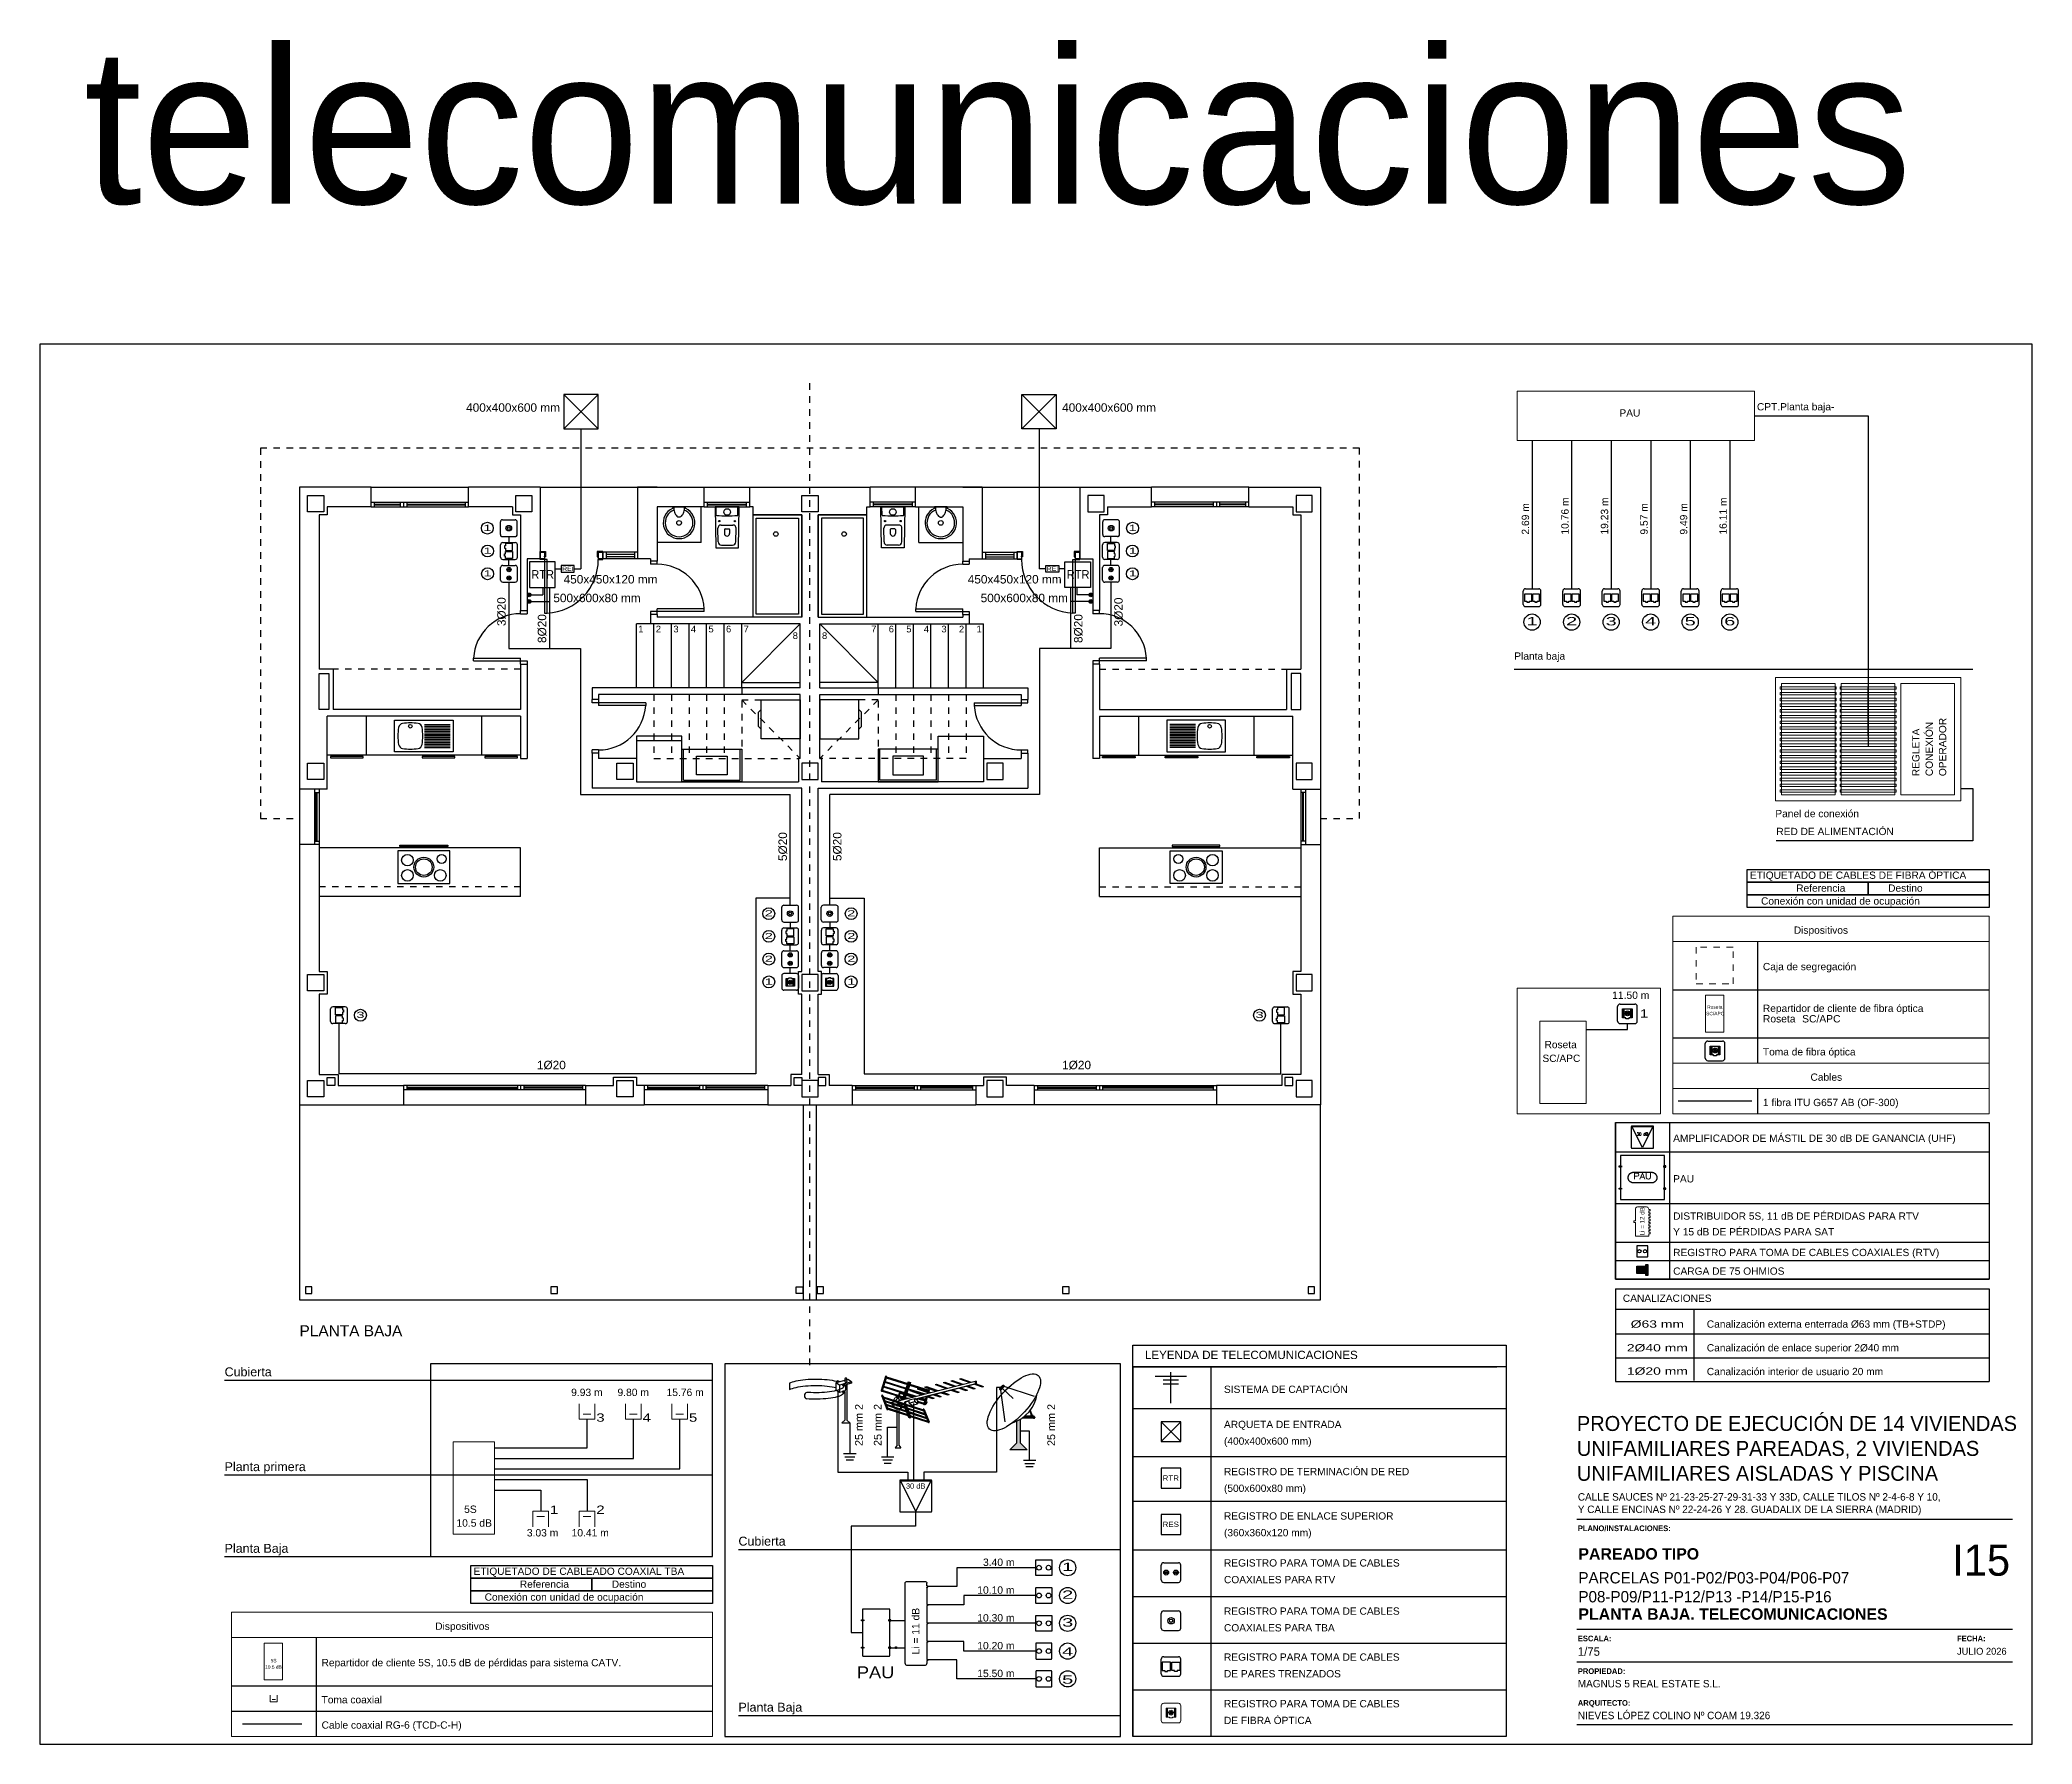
# Model space of a CAD drawing. Header units: millimetres. Extents: x 441156 to 441876, y 4514765 to 4515211.
# Drawn here: x 441501.57 to 441532.21, y 4515133.81 to 4515160.03 of the extents above; entities that cross this region are included whole.
import ezdxf
from ezdxf.enums import TextEntityAlignment as Align

# ---------------------------------------------------------------- set-up
doc = ezdxf.new("R2010")
doc.units = ezdxf.units.MM
for name, pattern in [('CONTINUA', [0]), ('CYPE_PUNTO', [0.075, 0, -0.075]), ('RAYITAS', [0.375, 0.25, -0.125])]:
    doc.linetypes.add(name, pattern=pattern)
doc.layers.add('01_cartela', color=6, linetype='Continuous', plot=False)
for name, color, linetype in [('01_mono BAJA', 2, 'Continuous'), ('01_proyección', 4, 'RAYITAS'), ('01_solar térmico', 3, 'Continuous'), ('01_texto cartela', 5, 'Continuous'), ('01_textos', 7, 'Continuous'), ('BORDE-A1', 4, 'Continuous'), ('CALEFAC_NOTAS', 7, 'Continuous'), ('VENTILACIÓN NOTAS', 7, 'Continuous')]:
    doc.layers.add(name, color=color, linetype=linetype)
for name, color, linetype, lineweight in [('FPL_PLANO_ESQ_TELEFONIA', 7, 'Continuous', 0), ('FPL_PLANO_FIBRA_OPTICA_ESPANYA', 7, 'Continuous', 0), ('FPL_PLANO_LEYENDA_ESQ_FIBRA_OPTICA_ESPANYA', 7, 'Continuous', 0), ('FPL_PLANO_LEYENDA_ESQ_TBA_COAX_ESPANYA', 7, 'Continuous', 0), ('FPL_PLANO_LEYENDA_ESQ_TELEVISION', 7, 'Continuous', 0), ('FPL_PLANO_TBA_COAX_ESPANYA', 7, 'Continuous', 0), ('ICT_NUDOS', 19, 'Continuous', 0)]:
    doc.layers.add(name, color=color, linetype=linetype, lineweight=lineweight)
doc.styles.add('Century Gothic', font='', dxfattribs={"height": 2})
doc.styles.add('Century Gothic_3', font='', dxfattribs={"height": 4.5})
doc.styles.add('Century Gothic_5', font='', dxfattribs={"height": 2.5})
doc.styles.add('Century Gothic_6', font='', dxfattribs={"height": 11})
doc.styles.add('CYPETXT', font='romans__.ttf', dxfattribs={"height": 0.2})
doc.styles.add('CYPETXT_romans', font='arial.ttf', dxfattribs={"height": 0.2})
doc.styles.add('Estilo1', font='swissel.ttf')
doc.styles.add('NIEVES2', font='sanss___.ttf')
doc.styles.add('NIEVES3', font='swisseb.ttf')
doc.styles.get('Century Gothic').set_extended_font_data('Century Gothic')
doc.styles.get('Century Gothic_3').set_extended_font_data('Century Gothic')
doc.styles.get('Century Gothic_5').set_extended_font_data('Century Gothic')
doc.styles.get('Century Gothic_6').set_extended_font_data('Century Gothic')

msp = doc.modelspace()

# ---------------------------------------------------------------- texts
at = {"layer": '01_cartela', "color": 3, "insert": (441502.2525442, 4515159.89912909), "char_height": 2.3928733831, "width": 70.1854420962, "attachment_point": 1, "style": 'Century Gothic_6'}
msp.add_mtext('telecomunicaciones', dxfattribs=at)
at = {"layer": '01_solar térmico', "color": 202, "style": 'NIEVES2'}
for s, height, width, p, p2 in [('RTR', 0.132333286, 0.9359, (441509.13133125, 4515151.73767873, -0.00000053), (441509.48045769, 4515151.73767873, -0.00000053)), ('REI', 0.066166643, 1.153734, (441509.60689717, 4515151.85743248, -0.00000053), (441509.78146038, 4515151.85743248, -0.00000053)), ('REI', 0.066166643, 1.153734, (441517.05781359, 4515151.85743248, -0.00000053), (441517.23237681, 4515151.85743248, -0.00000053)), ('RTR', 0.132333286, 0.9359, (441517.36542214, 4515151.73767873, -0.00000053), (441517.71454858, 4515151.73767873, -0.00000053)), ('RTR', 0.081508736, 1.096161, (441518.83874904, 4515137.86467189), (441519.09061104, 4515137.86467189)), ('RES', 0.081508736, 1.095627, (441518.83874904, 4515137.1533911), (441519.09061104, 4515137.1533911))]:
    msp.add_text(s, height=height, dxfattribs=dict(at, width=width)).set_placement(p, p2, align=Align.FIT)
at = {"layer": '01_texto cartela', "color": 5}
for s, insert, char_height, width, attachment_point, style in [('\\PPROYECTO DE EJECUCIÓN DE 14 VIVIENDAS UNIFAMILIARES PAREADAS, 2 VIVIENDAS UNIFAMILIARES AISLADAS Y PISCINA', (441525.2099961, 4515139.24320227), 0.23, 6.8221698289, 1, 'Century Gothic_3'), ('CALLE SAUCES Nº 21-23-25-27-29-31-33 Y 33D, CALLE TILOS Nº 2-4-6-8 Y 10, \\PY CALLE ENCINAS Nº 22-24-26 Y 28. GUADALIX DE LA SIERRA (MADRID)', (441525.22478999, 4515137.67310265), 0.114550418, 9.2468106263, 1, 'Century Gothic'), ('{\\fCentury Gothic|b1|i0|c0|p34;PLANO/INSTALACIONES: }', (441525.22478999, 4515137.17613372), 0.0870135776, 2.1171461181, 1, 'Century Gothic'), ('\\pt2.3273;\\PPARCELAS P01-P02/P03-P04/P06-P07\\PP08-P09/P11-P12/P13 -P14/P15-P16 ', (441525.23366632, 4515135.99094298), 0.1745530179, 7.0090801689, 7, 'Century Gothic_5'), ('\\pt2.3273;PLANTA BAJA. TELECOMUNICACIONES', (441525.23366632, 4515135.72377073), 0.1745530179, 7.0090801689, 7, 'NIEVES3'), ('{\\fCentury Gothic|b1|i0|c0|p34;ESCALA: }', (441525.22478999, 4515135.48175434), 0.0870135776, 2.1171461181, 1, 'Century Gothic'), ('{\\fCentury Gothic|b1|i0|c0|p34;FECHA: }', (441531.05565741, 4515135.48175434), 0.0870135776, 2.1171461181, 1, 'Century Gothic'), ('1/75', (441525.22478999, 4515135.3031219), 0.130914763, 2.1171461181, 1, 'Century Gothic'), ('JULIO 2026', (441531.05565741, 4515135.29489519), 0.106913723, 3.5043768434, 1, 'Century Gothic'), ('{\\fCentury Gothic|b1|i0|c0|p34;PROPIEDAD:}', (441525.22478999, 4515134.97906928), 0.0870135776, 0.8370923696, 1, 'Century Gothic'), ('MAGNUS 5 REAL ESTATE S.L.', (441525.22478999, 4515134.80043684), 0.114550418, 4.882308024, 1, 'Century Gothic'), ('{\\fCentury Gothic|b1|i0|c0|p34;ARQUITECTO:}', (441525.22478999, 4515134.489984), 0.0870135776, 0.8370923696, 1, 'Century Gothic'), ('NIEVES LÓPEZ COLINO Nº COAM 19.326', (441525.22478999, 4515134.31135157), 0.114550418, 3.6515309653, 1, 'Century Gothic')]:
    msp.add_mtext(s, dxfattribs=dict(at, insert=insert, char_height=char_height, width=width, attachment_point=attachment_point, style=style))
at = {"layer": '01_texto cartela', "color": 1}
for s, insert, char_height, width, attachment_point, style in [('I15', (441531.87174201, 4515136.88187026), 0.478574677, 1.0498533469, 3, 'Century Gothic_6'), ('\\pt2.3273;PAREADO TIPO ', (441525.23366632, 4515136.64975464), 0.1745530179, 7.0090801689, 7, 'NIEVES3')]:
    msp.add_mtext(s, dxfattribs=dict(at, insert=insert, char_height=char_height, width=width, attachment_point=attachment_point, style=style))
at = {"layer": '01_textos', "style": 'NIEVES2'}
for s, rotation, p in [('400x400x600 mm', 0.000000107, (441508.12854157, 4515154.30604567, -0.00000053)), ('400x400x600 mm', 0.000000107, (441517.29391977, 4515154.30604567, -0.00000053)), (' 450x450x120 mm', 0.000000107, (441509.5775398, 4515151.66450988, -0.00000053)), (' 450x450x120 mm', 0.000000107, (441515.79221176, 4515151.66450988, -0.00000053)), (' 450x450x120 mm', 0.000000107, (441515.79221176, 4515151.66450988, -0.00000053)), ('3%%C20', 89.999999893, (441508.73735011, 4515151.00900517, -0.00000053)), (' 500x600x80 mm', 0.000000107, (441509.41941553, 4515151.37720473, -0.00000053)), (' 500x600x80 mm', 0.000000107, (441515.99040568, 4515151.37720473, -0.00000053)), ('3%%C20', 89.999999893, (441518.22555241, 4515151.00448851, -0.00000053)), ('8%%C20', 89.999999893, (441509.3603398, 4515150.74923039, -0.00000053)), ('8%%C20', 89.999999893, (441517.60721573, 4515150.74923039, -0.00000053)), ('5%%C20', 89.999999893, (441513.06235013, 4515147.39556999, -0.00000053)), ('5%%C20', 89.999999893, (441513.9005524, 4515147.39556999, -0.00000053)), ('1%%C20', 359.999999893, (441509.21734165, 4515144.1933496, -0.00000053)), ('1%%C20', 359.999999893, (441517.293918, 4515144.1933496, -0.00000053))]:
    msp.add_text(s, height=0.13, rotation=rotation, dxfattribs=at).set_placement(p)
at = {"layer": '01_textos', "color": 5, "style": 'Estilo1'}
for s, height, p in [('PAU', 0.11192926, (441525.86436758, 4515154.1984304)), ('CPT.Planta baja-', 0.1119292596, (441527.97906758, 4515154.29362198)), ('Planta baja', 0.1119292596, (441524.24746758, 4515150.45888804)), ('Panel de conexión', 0.1119292596, (441528.26205782, 4515148.03618066)), ('RED DE ALIMENTACIÓN', 0.1119292596, (441528.27719499, 4515147.7612536)), ('ETIQUETADO DE CABLES DE FIBRA ÓPTICA', 0.1119292596, (441527.87071582, 4515147.088475)), ('Referencia', 0.11192926, (441528.58281516, 4515146.89022448)), ('Destino', 0.11192926, (441529.99668337, 4515146.89022448)), ('Conexión con unidad de ocupación', 0.1119292596, (441528.04171582, 4515146.69198559)), ('Dispositivos', 0.1119292596, (441528.54590091, 4515146.24337235)), ('Caja de segregación', 0.1119292596, (441528.07090091, 4515145.68287235)), ('Repartidor de cliente de fibra óptica', 0.1119292596, (441528.07090091, 4515145.04064282)), ('Roseta', 0.11192926, (441524.71271424, 4515144.48323346)), ('Toma de fibra óptica', 0.1119292596, (441528.07090091, 4515144.37187235)), ('SC/APC', 0.11192926, (441524.68060424, 4515144.27212235)), ('Cables', 0.11192926, (441528.80240091, 4515143.98237235)), ('1 fibra ITU G657 AB (OF-300)', 0.1119292596, (441528.07090091, 4515143.59287235)), ('ETIQUETADO DE CABLEADO COAXIAL TBA', 0.1119292596, (441508.2421333, 4515136.38247716)), ('Referencia', 0.11192926, (441508.95423263, 4515136.18422664)), ('Destino', 0.11192926, (441510.36810084, 4515136.18422664)), ('Conexión con unidad de ocupación', 0.1119292596, (441508.4131333, 4515135.98598775)), ('Dispositivos', 0.1119292596, (441507.65381838, 4515135.5373745)), ('Repartidor de cliente 5S, 10.5 dB de pérdidas para sistema CATV.', 0.1119292596, (441505.90581838, 4515134.9768745)), ('Toma coaxial', 0.1119292596, (441505.90581838, 4515134.4068745)), ('Cable coaxial RG-6 (TCD-C-H)', 0.1119292596, (441505.90581838, 4515134.0173745))]:
    msp.add_text(s, height=height, dxfattribs=at).set_placement(p, align=Align.BOTTOM_LEFT)
for s, height, p in [('AMPLIFICADOR DE MÁSTIL DE 30 dB DE GANANCIA (UHF)', 0.1119292596, (441526.69051967, 4515143.07669488)), ('PAU', 0.11192926, (441526.69051967, 4515142.45264363)), ('Y 15 dB DE PÉRDIDAS PARA SAT', 0.1119292596, (441526.69051967, 4515141.6370289)), ('DISTRIBUIDOR 5S, 11 dB DE PÉRDIDAS PARA RTV ', 0.1119292596, (441526.69051967, 4515141.87952034)), ('CARGA DE 75 OHMIOS', 0.1119292596, (441526.69051967, 4515141.0327744)), ('REGISTRO PARA TOMA DE CABLES COAXIALES (RTV)', 0.1119292596, (441526.69051967, 4515141.31932855)), ('CANALIZACIONES', 0.1119292596, (441525.91722789, 4515140.61532485)), ('PLANTA BAJA', 0.1697265748, (441505.56633406, 4515140.08570042, -0.00000053)), ('Canalización externa enterrada %%C63 mm (TB+STDP) ', 0.1119292596, (441527.208032, 4515140.21822476)), ('Canalización de enlace superior 2%%C40 mm ', 0.1119292596, (441527.208032, 4515139.85313354)), ('Canalización interior de usuario 20 mm ', 0.1119292596, (441527.208032, 4515139.48804233)), ('SISTEMA DE CAPTACIÓN', 0.1119292596, (441519.78288902, 4515139.21519694)), ('ARQUETA DE ENTRADA', 0.1119292596, (441519.78288902, 4515138.67464889)), ('(400x400x600 mm)', 0.1119292596, (441519.78288902, 4515138.41782523)), ('REGISTRO DE TERMINACIÓN DE RED ', 0.1119292596, (441519.78288902, 4515137.94952651)), ('(500x600x80 mm)', 0.1119292596, (441519.78288902, 4515137.69270286)), ('REGISTRO DE ENLACE SUPERIOR', 0.1119292596, (441519.78288902, 4515137.2666728)), ('(360x360x120 mm)', 0.1119292596, (441519.78288902, 4515137.00984915)), ('REGISTRO PARA TOMA DE CABLES ', 0.1119292596, (441519.78288902, 4515136.54457055)), ('COAXIALES PARA RTV', 0.1119292596, (441519.78288902, 4515136.28774689)), ('COAXIALES PARA TBA', 0.1119292596, (441519.78288902, 4515135.54637832)), ('REGISTRO PARA TOMA DE CABLES ', 0.1119292596, (441519.78288902, 4515135.80320198)), ('REGISTRO PARA TOMA DE CABLES', 0.1119292596, (441519.78288902, 4515135.09642017)), ('DE PARES TRENZADOS', 0.1119292596, (441519.78288902, 4515134.83959651)), ('REGISTRO PARA TOMA DE CABLES', 0.1119292596, (441519.78288902, 4515134.37928271)), ('DE FIBRA ÓPTICA', 0.1119292596, (441519.78288902, 4515134.12245905))]:
    msp.add_text(s, height=height, dxfattribs=at).set_placement(p)
for s, width, p, p2 in [('%%c63 mm', 1.15236, (441526.03816677, 4515140.21822476), (441526.85749937, 4515140.21822476)), ('2%%C40 mm', 1.156229, (441525.97873332, 4515139.85313354), (441526.91693283, 4515139.85313354)), ('1%%c20 mm', 1.156229, (441525.97873332, 4515139.4951624), (441526.91693283, 4515139.4951624))]:
    msp.add_text(s, height=0.11192926, dxfattribs=dict(at, width=width)).set_placement(p, p2, align=Align.FIT)
at = {"layer": '01_textos', "color": 1, "style": 'Estilo1'}
msp.add_text('LEYENDA DE TELECOMUNICACIONES', height=0.1273653913, dxfattribs=at).set_placement((441518.56787113, 4515139.73605245))
at = {"layer": 'BORDE-A1', "ltscale": 0.01, "style": 'NIEVES2'}
msp.add_text('30 dB', height=0.082099562, dxfattribs=at).set_placement((441514.89203694, 4515137.71755961), align=Align.BOTTOM_LEFT)
at = {"layer": 'CALEFAC_NOTAS', "color": 7, "style": 'CYPETXT'}
for s, height, width, p, p2 in [('30 dB', 0.046697713, 0.757132, (441526.12785468, 4515143.17221293), (441526.30649466, 4515143.17221293)), ('PAU', 0.08915018, 1.068582, (441526.07937396, 4515142.5046479), (441526.35922062, 4515142.5046479))]:
    msp.add_text(s, height=height, dxfattribs=dict(at, width=width)).set_placement(p, p2, align=Align.FIT)
at = {"layer": 'FPL_PLANO_ESQ_TELEFONIA', "color": 5}
for s, height, style, p in [('2.69 m', 0.11305, 'NIEVES2', (441524.50911678, 4515152.41664362)), ('10.76 m', 0.11305, 'NIEVES2', (441525.11711678, 4515152.41664362)), ('19.23 m', 0.11305, 'NIEVES2', (441525.72511678, 4515152.41664362)), ('9.57 m', 0.11305, 'NIEVES2', (441526.33311678, 4515152.41664362)), ('9.49 m', 0.11305, 'NIEVES2', (441526.94111678, 4515152.41664362)), ('16.11 m', 0.11305, 'NIEVES2', (441527.54911678, 4515152.41664362)), ('REGLETA', 0.1121, 'Estilo1', (441530.51197449, 4515148.70118066)), ('CONEXIÓN', 0.1121, 'Estilo1', (441530.71780782, 4515148.70118066)), ('OPERADOR', 0.1121, 'Estilo1', (441530.92364116, 4515148.70118066))]:
    msp.add_text(s, height=height, rotation=90, dxfattribs=dict(at, style=style)).set_placement(p, align=Align.BOTTOM_LEFT)
at = {"layer": 'FPL_PLANO_LEYENDA_ESQ_FIBRA_OPTICA_ESPANYA', "style": 'CYPETXT_romans'}
for s, p in [('Roseta', (441527.21349453, 4515145.14924469)), ('SC/APC', (441527.1983924, 4515145.04995391))]:
    msp.add_text(s, height=0.053333333, dxfattribs=at).set_placement(p, align=Align.MIDDLE_LEFT)
at = {"layer": 'FPL_PLANO_LEYENDA_ESQ_TBA_COAX_ESPANYA', "style": 'CYPETXT_romans'}
for s, p in [('10.5 dB', (441505.03718221, 4515134.95587805)), (' 5S ', (441505.10146306, 4515135.05516883))]:
    msp.add_text(s, height=0.053333333, dxfattribs=at).set_placement(p, align=Align.BOTTOM_LEFT)
at = {"layer": 'FPL_PLANO_LEYENDA_ESQ_TELEVISION', "style": 'NIEVES2'}
msp.add_text('Li = 12 dB', height=0.068586461, rotation=90, dxfattribs=at).set_placement((441526.26998417, 4515141.6379621), align=Align.BOTTOM_LEFT)
at = {"layer": 'VENTILACIÓN NOTAS', "color": 5, "style": 'NIEVES2', "width": 1.751796}
for s, p, p2 in [('1', (441508.39216288, 4515152.47395508, 0.49999947), (441508.51784453, 4515152.47395508, 0.49999947)), ('1', (441518.31482148, 4515152.47395508, 0.49999947), (441518.44050313, 4515152.47395508, 0.49999947)), ('1', (441508.39552431, 4515152.12272039, -0.00000053), (441508.52120596, 4515152.12272039, -0.00000053)), ('1', (441518.31818292, 4515152.12272039, -0.00000053), (441518.44386456, 4515152.12272039, -0.00000053)), ('1', (441508.39552431, 4515151.77250177, -0.00000053), (441508.52120595, 4515151.77250177, -0.00000053)), ('1', (441518.31818291, 4515151.77250177, -0.00000053), (441518.44386456, 4515151.77250177, -0.00000053)), ('2', (441512.71950824, 4515146.54496311, 0.48897649), (441512.84518989, 4515146.54496311, 0.48897649)), ('2', (441513.98747612, 4515146.54496311, 0.48897649), (441514.11315777, 4515146.54496311, 0.48897649)), ('2', (441512.72052431, 4515146.19576218, -0.00000053), (441512.84620595, 4515146.19576218, -0.00000053)), ('2', (441513.98849218, 4515146.19576218, -0.00000053), (441514.11417383, 4515146.19576218, -0.00000053)), ('2', (441512.7205243, 4515145.84554355, -0.00000053), (441512.84620595, 4515145.84554356, -0.00000053)), ('2', (441513.98849218, 4515145.84554355, -0.00000053), (441514.11417382, 4515145.84554356, -0.00000053)), ('1', (441512.7205243, 4515145.49532493, -0.00000053), (441512.84620594, 4515145.49532493, -0.00000053)), ('1', (441513.98849217, 4515145.49532493, -0.00000053), (441514.11417382, 4515145.49532493, -0.00000053)), ('3', (441506.44045496, 4515144.98252081, -0.00000053), (441506.56613661, 4515144.98252082, -0.00000053)), ('3', (441520.2665294, 4515144.98252081, -0.00000053), (441520.39221105, 4515144.98252082, -0.00000053))]:
    msp.add_text(s, height=0.0940678, rotation=0.000000849, dxfattribs=at).set_placement(p, p2, align=Align.FIT)
at = {"layer": 'VENTILACIÓN NOTAS', "color": 5, "style": 'NIEVES2'}
for s, height, width, p, p2 in [('1', 0.12823996, 1.751796, (441524.43539847, 4515151.02030416), (441524.60673669, 4515151.02030416)), ('2', 0.12823996, 1.751796, (441525.04339847, 4515151.02030416), (441525.21473669, 4515151.02030416)), ('3', 0.12823996, 1.751796, (441525.65139847, 4515151.02030416), (441525.82273669, 4515151.02030416)), ('4', 0.12823996, 1.751796, (441526.25939847, 4515151.02030416), (441526.43073669, 4515151.02030416)), ('5', 0.12823996, 1.751796, (441526.86739847, 4515151.02030416), (441527.03873669, 4515151.02030416)), ('6', 0.12823996, 1.751796, (441527.47539847, 4515151.02030416), (441527.64673669, 4515151.02030416)), ('1', 0.12823996, 1.311254, (441526.18029696, 4515144.98755307), (441526.30854696, 4515144.98755307)), ('3', 0.12823996, 1.311254, (441510.13015172, 4515138.7716824), (441510.25840172, 4515138.7716824)), ('4', 0.12823996, 1.311254, (441510.84265172, 4515138.7716824), (441510.97090172, 4515138.7716824)), ('5', 0.12823996, 1.311254, (441511.55515172, 4515138.7716824), (441511.68340172, 4515138.7716824)), ('1', 0.12823996, 1.311254, (441509.41765172, 4515137.35449729), (441509.54590172, 4515137.35449729)), ('2', 0.12823996, 1.311254, (441510.13015172, 4515137.35449729), (441510.25840172, 4515137.35449729)), ('1', 0.12823996, 1.751796, (441517.29379472, 4515136.47588693), (441517.46513294, 4515136.47588693)), ('2', 0.12823996, 1.751796, (441517.29379472, 4515136.04838693), (441517.46513294, 4515136.04838693)), ('3', 0.12823996, 1.751796, (441517.29379472, 4515135.62088693), (441517.46513294, 4515135.62088693)), ('PAU', 0.183199946, 1.115307, (441514.13714026, 4515134.82541194), (441514.71339613, 4515134.82541194)), ('4', 0.12823996, 1.751796, (441517.29379472, 4515135.17373447), (441517.46513294, 4515135.17373447)), ('5', 0.12823996, 1.751796, (441517.29379472, 4515134.74254032), (441517.46513294, 4515134.74254032))]:
    msp.add_text(s, height=height, dxfattribs=dict(at, width=width)).set_placement(p, p2, align=Align.FIT)
for s, p in [('11.50 m', (441525.75211263, 4515145.2409708)), ('Roseta', (441528.07090091, 4515144.87908061)), ('SC/APC', (441528.67430129, 4515144.87908061)), ('9.93 m', (441509.74361968, 4515139.1326824)), ('9.80 m', (441510.45611968, 4515139.1326824)), ('15.76 m', (441511.21044202, 4515139.1326824)), (' 5S ', (441508.05374229, 4515137.33517044)), ('10.5 dB', (441507.97964229, 4515137.12405933)), ('3.03 m', (441509.06249872, 4515136.97305057)), ('10.41 m', (441509.75053169, 4515136.97305057))]:
    msp.add_text(s, height=0.113354967, dxfattribs=at).set_placement(p, align=Align.BOTTOM_LEFT)
for s, height, p in [('Cubierta', 0.13739996, (441504.41431838, 4515139.47024834)), ('Planta primera', 0.1373999596, (441504.41431838, 4515138.01204727)), ('Planta Baja', 0.1373999596, (441504.41431838, 4515136.75588697)), ('Cubierta', 0.13739996, (441512.31633065, 4515136.86618932)), ('Planta Baja', 0.1373999596, (441512.31633065, 4515134.31227278))]:
    msp.add_text(s, height=height, dxfattribs=at).set_placement(p)
for s, height, p in [('25 mm 2 ', 0.119022715, (441514.22859968, 4515138.39832601)), ('25 mm 2 ', 0.119022715, (441514.51766506, 4515138.39832601)), ('25 mm 2 ', 0.119022715, (441517.18633848, 4515138.39832601)), ('Li = 11 dB', 0.113354967, (441515.09853626, 4515135.19159676))]:
    msp.add_text(s, height=height, rotation=90, dxfattribs=at).set_placement(p)
for s, p in [('3.40 m', (441516.56132584, 4515136.55378083)), ('10.10 m', (441516.56132584, 4515136.12628083)), ('10.30 m', (441516.56132584, 4515135.69878083)), ('10.20 m', (441516.56132584, 4515135.27128083)), ('15.50 m', (441516.56132584, 4515134.84378083))]:
    msp.add_text(s, height=0.113354967, dxfattribs=at).set_placement(p, align=Align.RIGHT)

# ---------------------------------------------------------------- blocks, each defined once
blk = doc.blocks.new('A$C6A825EFA')
at = {"layer": '01_mono BAJA', "color": 254}
for p, q in [((1.1, 12.5, 0), (0, 12.5, 0)), ((0, 12.5, 0), (0, 7.855, 0)), ((1.1, 12.2, 0), (1.1, 12.5, 0)), ((1.1, 12.5, 0), (2.6, 12.5, 0)), ((1.1, 12.27, 0), (2.6, 12.27, 0)), ((1.15, 12.27, 0), (1.15, 12.2, 0)), ((1.55, 12.27, 0), (1.55, 12.2, 0)), ((1.6, 12.27, 0), (1.6, 12.2, 0)), ((1.65, 12.27, 0), (1.65, 12.2, 0)), ((2.55, 12.27, 0), (2.55, 12.2, 0)), ((3.7, 12.5, 0), (2.6, 12.5, 0)), ((2.6, 12.2, 0), (2.6, 12.5, 0)), ((3.7, 12.5, 0), (3.7, 11.4, 0)), ((3.7, 12.5, 0), (5.2, 12.5, 0)), ((5.5, 12.5, 0), (5.2, 12.5, 0)), ((5.2, 12.5, 0), (5.2, 11.4, 0)), ((5.2, 12.5, 0), (6.225, 12.5, 0)), ((6.225, 12.2, 0), (6.225, 12.5, 0)), ((6.225, 12.5, 0), (6.925, 12.5, 0)), ((6.225, 12.27, 0), (6.925, 12.27, 0)), ((6.275, 12.2, 0), (6.275, 12.27, 0)), ((6.875, 12.2, 0), (6.875, 12.27, 0)), ((6.925, 12.5, 0), (8.775, 12.5, 0)), ((6.925, 12.2, 0), (6.925, 12.5, 0)), ((8.775, 12.2, 0), (8.775, 12.5, 0)), ((9.475, 12.5, 0), (8.775, 12.5, 0)), ((9.475, 12.27, 0), (8.775, 12.27, 0)), ((8.825, 12.2, 0), (8.825, 12.27, 0)), ((9.425, 12.2, 0), (9.425, 12.27, 0)), ((10.5, 12.5, 0), (9.475, 12.5, 0)), ((9.475, 12.2, 0), (9.475, 12.5, 0)), ((10.2, 12.5, 0), (10.5, 12.5, 0)), ((10.5, 12.5, 0), (10.5, 11.4, 0)), ((10.5, 12.5, 0), (12, 12.5, 0)), ((12, 12.5, 0), (13.1, 12.5, 0)), ((12, 12.5, 0), (12, 11.4, 0)), ((13.1, 12.2, 0), (13.1, 12.5, 0)), ((14.6, 12.5, 0), (13.1, 12.5, 0)), ((14.6, 12.27, 0), (13.1, 12.27, 0)), ((13.15, 12.27, 0), (13.15, 12.2, 0)), ((14.05, 12.27, 0), (14.05, 12.2, 0)), ((14.1, 12.27, 0), (14.1, 12.2, 0)), ((14.15, 12.27, 0), (14.15, 12.2, 0)), ((14.55, 12.27, 0), (14.55, 12.2, 0)), ((14.6, 12.5, 0), (15.7, 12.5, 0)), ((14.6, 12.2, 0), (14.6, 12.5, 0)), ((15.7, 12.5, 0), (15.7, 7.855, 0)), ((0.3, 12.075, 0), (0.3, 9.705, 0)), ((0.425, 12.075), (0.3, 12.075)), ((1.1, 12.2, 0), (0.425, 12.2, 0)), ((0.425, 12.2), (0.425, 12.075)), ((1.1, 12.2, 0), (2.6, 12.2, 0)), ((1.15, 12.242, 0), (1.55, 12.242, 0)), ((1.15, 12.228, 0), (1.55, 12.228, 0)), ((1.65, 12.242, 0), (2.55, 12.242, 0)), ((1.65, 12.228, 0), (2.55, 12.228, 0)), ((3.275, 12.2, 0), (2.6, 12.2, 0)), ((3.275, 12.2), (3.275, 12.075)), ((3.275, 12.075), (3.4, 12.075)), ((3.4, 12.075, 0), (3.4, 10.606, 0)), ((5.5, 12.2, 0), (5.5, 11.366, 0)), ((6.225, 12.2, 0), (5.5, 12.2, 0)), ((5.741, 12.198, 0), (5.742, 12.183, 0)), ((5.743, 12.2, 0), (5.932, 12.2, 0)), ((5.853, 12.043, 0), (5.822, 12.043, 0)), ((5.934, 12.198, 0), (5.933, 12.183, 0)), ((6.175, 11.65, 0), (6.175, 12.2, 0)), ((6.225, 12.2, 0), (6.925, 12.2, 0)), ((6.275, 12.242, 0), (6.875, 12.242, 0)), ((6.275, 12.228, 0), (6.875, 12.228, 0)), ((6.409, 12.073, 0), (6.407, 12.2, 0)), ((6.741, 12.073, 0), (6.743, 12.2, 0)), ((6.975, 12.2, 0), (6.925, 12.2, 0)), ((6.975, 12.075, 0), (6.975, 12.2, 0)), ((7.725, 12.075, 0), (6.975, 12.075, 0)), ((7.725, 10.5, 0), (7.725, 12.075, 0)), ((7.975, 10.5, 0), (7.975, 12.075, 0)), ((7.975, 12.075, 0), (8.725, 12.075, 0)), ((8.725, 12.075, 0), (8.725, 12.2, 0)), ((8.725, 12.2, 0), (8.775, 12.2, 0)), ((9.475, 12.2, 0), (8.775, 12.2, 0)), ((9.425, 12.242, 0), (8.825, 12.242, 0)), ((9.425, 12.228, 0), (8.825, 12.228, 0)), ((8.959, 12.073, 0), (8.957, 12.2, 0)), ((9.291, 12.073, 0), (9.293, 12.2, 0)), ((9.475, 12.2, 0), (10.2, 12.2, 0)), ((9.525, 11.65, 0), (9.525, 12.2, 0)), ((9.766, 12.198, 0), (9.767, 12.183, 0)), ((9.957, 12.2, 0), (9.768, 12.2, 0)), ((9.847, 12.043, 0), (9.878, 12.043, 0)), ((9.959, 12.198, 0), (9.958, 12.183, 0)), ((10.2, 12.2, 0), (10.2, 11.366, 0)), ((12.3, 12.075, 0), (12.3, 10.606, 0)), ((12.425, 12.075), (12.3, 12.075)), ((12.425, 12.2, 0), (13.1, 12.2, 0)), ((12.425, 12.2), (12.425, 12.075)), ((14.6, 12.2, 0), (13.1, 12.2, 0)), ((14.05, 12.242, 0), (13.15, 12.242, 0)), ((14.05, 12.228, 0), (13.15, 12.228, 0)), ((14.55, 12.242, 0), (14.15, 12.242, 0)), ((14.55, 12.228, 0), (14.15, 12.228, 0)), ((14.6, 12.2, 0), (15.275, 12.2, 0)), ((15.275, 12.2), (15.275, 12.075)), ((15.275, 12.075), (15.4, 12.075)), ((15.325, 12.2, 0), (15.325, 12.125, 0)), ((15.325, 12.125, 0), (15.4, 12.125, 0)), ((15.4, 12.075, 0), (15.4, 9.705, 0)), ((6.175, 11.65, 0), (5.5, 11.65, 0)), ((6.439, 11.659, 0), (6.435, 11.869, 0)), ((6.485, 11.92, 0), (6.665, 11.92, 0)), ((6.535, 11.85, 0), (6.535, 11.79, 0)), ((6.545, 11.86, 0), (6.605, 11.86, 0)), ((6.615, 11.85, 0), (6.615, 11.79, 0)), ((6.711, 11.659, 0), (6.715, 11.869, 0)), ((8.989, 11.659, 0), (8.985, 11.869, 0)), ((9.215, 11.92, 0), (9.035, 11.92, 0)), ((9.085, 11.85, 0), (9.085, 11.79, 0)), ((9.155, 11.86, 0), (9.095, 11.86, 0)), ((9.165, 11.85, 0), (9.165, 11.79, 0)), ((9.261, 11.659, 0), (9.265, 11.869, 0)), ((9.525, 11.65, 0), (10.2, 11.65, 0)), ((3.7, 11.4, 0), (3.5, 11.4, 0)), ((3.5, 11.4, 0), (3.5, 10.606, 0)), ((3.71, 11.4, 0), (3.77, 11.4, 0)), ((3.77, 11.43, 0), (3.77, 11.4, 0)), ((3.785, 11.5, 0), (3.785, 11.44, 0)), ((4.58, 11.5, 0), (4.58, 11.44, 0)), ((4.595, 11.43, 0), (4.595, 11.4, 0)), ((4.665, 11.5, 0), (4.665, 11.4, 0)), ((5.2, 11.5, 0), (4.665, 11.5, 0)), ((5.2, 11.4, 0), (4.665, 11.4, 0)), ((4.715, 11.5, 0), (4.715, 11.4, 0)), ((5.15, 11.467, 0), (4.715, 11.467, 0)), ((5.15, 11.433, 0), (4.715, 11.433, 0)), ((5.15, 11.5, 0), (5.15, 11.4, 0)), ((5.4, 11.4, 0), (5.2, 11.4, 0)), ((5.4, 11.4, 0), (5.4, 11.366, 0)), ((5.5, 11.366, 0), (5.4, 11.366, 0)), ((5.4, 11.366, 0), (5.4, 11.316, 0)), ((5.5, 11.316, 0), (5.5, 11.366, 0)), ((6.489, 11.61, 0), (6.661, 11.61, 0)), ((9.211, 11.61, 0), (9.039, 11.61, 0)), ((10.2, 11.366, 0), (10.3, 11.366, 0)), ((10.2, 11.316, 0), (10.2, 11.366, 0)), ((10.3, 11.4, 0), (10.5, 11.4, 0)), ((10.3, 11.4, 0), (10.3, 11.366, 0)), ((10.3, 11.366, 0), (10.3, 11.316, 0)), ((10.5, 11.5, 0), (11.035, 11.5, 0)), ((10.5, 11.4, 0), (11.035, 11.4, 0)), ((10.55, 11.5, 0), (10.55, 11.4, 0)), ((10.55, 11.467, 0), (10.985, 11.467, 0)), ((10.55, 11.433, 0), (10.985, 11.433, 0)), ((10.985, 11.5, 0), (10.985, 11.4, 0)), ((11.035, 11.5, 0), (11.035, 11.4, 0)), ((11.105, 11.43, 0), (11.105, 11.4, 0)), ((11.12, 11.5, 0), (11.12, 11.44, 0)), ((11.915, 11.5, 0), (11.915, 11.44, 0)), ((11.93, 11.43, 0), (11.93, 11.4, 0)), ((11.99, 11.4, 0), (11.93, 11.4, 0)), ((12, 11.4, 0), (12.2, 11.4, 0)), ((12.2, 11.4, 0), (12.2, 10.606, 0)), ((5.5, 11.316, 0), (5.4, 11.316, 0)), ((10.2, 11.316, 0), (10.3, 11.316, 0)), ((3.4, 10.606, 0), (3.5, 10.606, 0)), ((3.4, 10.556, 0), (3.4, 10.606, 0)), ((3.4, 10.556, 0), (3.5, 10.556, 0)), ((3.5, 10.606, 0), (3.5, 10.556, 0)), ((6.224, 10.591, 0), (5.4, 10.591, 0)), ((5.4, 10.591, 0), (5.4, 10.541, 0)), ((5.4, 10.541, 0), (5.4, 10.4, 0)), ((5.5, 10.541, 0), (5.4, 10.541, 0)), ((5.5, 10.541, 0), (5.5, 10.632, 0)), ((6.224, 10.632, 0), (5.5, 10.632, 0)), ((5.5, 10.541, 0), (5.5, 10.5, 0)), ((7.725, 10.5, 0), (5.5, 10.5, 0)), ((6.224, 10.591, 0), (6.224, 10.632, 0)), ((8.025, 10.5, 0), (10.2, 10.5, 0)), ((9.476, 10.591, 0), (9.476, 10.632, 0)), ((9.476, 10.632, 0), (10.2, 10.632, 0)), ((9.476, 10.591, 0), (10.3, 10.591, 0)), ((10.2, 10.541, 0), (10.2, 10.632, 0)), ((10.2, 10.541, 0), (10.2, 10.5, 0)), ((10.2, 10.541, 0), (10.3, 10.541, 0)), ((10.3, 10.591, 0), (10.3, 10.541, 0)), ((10.3, 10.541, 0), (10.3, 10.4, 0)), ((12.3, 10.606, 0), (12.2, 10.606, 0)), ((12.2, 10.606, 0), (12.2, 10.556, 0)), ((12.3, 10.556, 0), (12.2, 10.556, 0)), ((12.3, 10.556, 0), (12.3, 10.606, 0)), ((5.18, 9.415, 0), (5.18, 10.4, 0)), ((5.4, 10.4, 0), (5.18, 10.4, 0)), ((7.7, 10.4, 0), (5.4, 10.4, 0)), ((5.45, 9.415, 0), (5.45, 10.4, 0)), ((5.72, 9.415, 0), (5.72, 10.4, 0)), ((5.99, 9.415, 0), (5.99, 10.4, 0)), ((6.26, 9.415, 0), (6.26, 10.4, 0)), ((6.53, 9.415, 0), (6.53, 10.4, 0)), ((6.8, 9.415, 0), (6.8, 10.4, 0)), ((6.8, 9.5, 0), (7.7, 10.4, 0)), ((7.7, 9.415, 0), (7.7, 10.4, 0)), ((8, 10.4, 0), (10.3, 10.4, 0)), ((8, 9.415, 0), (8, 10.4, 0)), ((8.9, 9.5, 0), (8, 10.4, 0)), ((8.9, 9.415, 0), (8.9, 10.4, 0)), ((9.17, 9.415, 0), (9.17, 10.4, 0)), ((9.44, 9.415, 0), (9.44, 10.4, 0)), ((9.71, 9.415, 0), (9.71, 10.4, 0)), ((9.98, 9.415, 0), (9.98, 10.4, 0)), ((10.25, 9.415, 0), (10.25, 10.4, 0)), ((10.3, 10.4, 0), (10.52, 10.4, 0)), ((10.52, 9.415, 0), (10.52, 10.4, 0)), ((2.676, 9.831, 0), (2.676, 9.872, 0)), ((2.676, 9.872, 0), (3.4, 9.872, 0)), ((2.676, 9.831, 0), (3.5, 9.831, 0)), ((3.4, 9.781, 0), (3.4, 9.872, 0)), ((3.5, 9.831, 0), (3.5, 9.781, 0)), ((13.024, 9.831, 0), (12.2, 9.831, 0)), ((12.2, 9.831, 0), (12.2, 9.781, 0)), ((12.3, 9.781, 0), (12.3, 9.872, 0)), ((13.024, 9.872, 0), (12.3, 9.872, 0)), ((13.024, 9.831, 0), (13.024, 9.872, 0)), ((0.52, 9.705, 0), (0.3, 9.705, 0)), ((0.52, 9.705, 0), (0.52, 9.08, 0)), ((3.4, 9.781, 0), (3.4, 9.08, 0)), ((3.4, 9.781, 0), (3.5, 9.781, 0)), ((3.5, 9.781, 0), (3.5, 8.33, 0)), ((6.8, 9.5, 0), (7.7, 9.5, 0)), ((8.9, 9.5, 0), (8, 9.5, 0)), ((12.2, 9.781, 0), (12.2, 8.33, 0)), ((12.3, 9.781, 0), (12.2, 9.781, 0)), ((12.3, 9.781, 0), (12.3, 9.08, 0)), ((15.18, 9.705, 0), (15.18, 9.08, 0)), ((15.18, 9.705, 0), (15.4, 9.705, 0)), ((7.7, 9.415, 0), (4.5, 9.415, 0)), ((4.5, 9.415, 0), (4.5, 9.235, 0)), ((4.5, 9.415, 0), (4.5, 9.235, 0)), ((4.6, 9.235, 0), (4.5, 9.235, 0)), ((4.5, 9.185, 0), (4.5, 9.235, 0)), ((7.7, 9.315, 0), (4.6, 9.315, 0)), ((4.6, 9.315, 0), (4.6, 9.235, 0)), ((4.6, 9.315, 0), (4.6, 9.235, 0)), ((4.6, 9.235, 0), (4.6, 9.144, 0)), ((7.7, 8.33, 0), (7.7, 9.315, 0)), ((8, 9.415, 0), (11.2, 9.415, 0)), ((8, 8.33, 0), (8, 9.315, 0)), ((8, 9.315, 0), (11.1, 9.315, 0)), ((11.1, 9.315, 0), (11.1, 9.235, 0)), ((11.1, 9.315, 0), (11.1, 9.235, 0)), ((11.1, 9.235, 0), (11.2, 9.235, 0)), ((11.1, 9.235, 0), (11.1, 9.144, 0)), ((11.2, 9.415, 0), (11.2, 9.235, 0)), ((11.2, 9.415, 0), (11.2, 9.235, 0)), ((11.2, 9.185, 0), (11.2, 9.235, 0)), ((3.4, 8.98, 0), (0.425, 8.98, 0)), ((0.425, 7.855, 0), (0.425, 8.98, 0)), ((3.4, 9.08, 0), (0.52, 9.08, 0)), ((1.025, 8.98, 0), (1.025, 8.38, 0)), ((1.462, 8.43, 0), (1.462, 8.92, 0)), ((1.462, 8.92, 0), (2.362, 8.92, 0)), ((2.362, 8.92, 0), (2.362, 8.43, 0)), ((2.8, 8.98, 0), (2.8, 8.38, 0)), ((3.4, 8.98, 0), (3.4, 8.33, 0)), ((5.324, 9.185, 0), (4.5, 9.185, 0)), ((5.324, 9.144, 0), (4.6, 9.144, 0)), ((5.324, 9.185, 0), (5.324, 9.144, 0)), ((10.376, 9.185, 0), (10.376, 9.144, 0)), ((10.376, 9.185, 0), (11.2, 9.185, 0)), ((10.376, 9.144, 0), (11.1, 9.144, 0)), ((12.3, 9.08, 0), (15.18, 9.08, 0)), ((12.3, 8.98, 0), (15.275, 8.98, 0)), ((12.3, 8.98, 0), (12.3, 8.33, 0)), ((12.9, 8.98, 0), (12.9, 8.38, 0)), ((13.338, 8.92, 0), (13.338, 8.43, 0)), ((14.238, 8.92, 0), (13.338, 8.92, 0)), ((14.238, 8.43, 0), (14.238, 8.92, 0)), ((14.675, 8.98, 0), (14.675, 8.38, 0)), ((15.275, 7.855, 0), (15.275, 8.98, 0)), ((1.921, 8.85, 0), (2.317, 8.85, 0)), ((1.921, 8.825, 0), (2.317, 8.825, 0)), ((1.921, 8.8, 0), (2.317, 8.8, 0)), ((1.921, 8.775, 0), (2.317, 8.775, 0)), ((1.921, 8.75, 0), (2.317, 8.75, 0)), ((1.921, 8.725, 0), (2.317, 8.725, 0)), ((1.921, 8.7, 0), (2.317, 8.7, 0)), ((1.921, 8.675, 0), (2.317, 8.675, 0)), ((1.921, 8.65, 0), (2.317, 8.65, 0)), ((1.921, 8.625, 0), (2.317, 8.625, 0)), ((1.921, 8.6, 0), (2.317, 8.6, 0)), ((5.88, 8.6, 0), (5.18, 8.6, 0)), ((13.779, 8.85, 0), (13.383, 8.85, 0)), ((13.779, 8.825, 0), (13.383, 8.825, 0)), ((13.779, 8.8, 0), (13.383, 8.8, 0)), ((13.779, 8.775, 0), (13.383, 8.775, 0)), ((13.779, 8.75, 0), (13.383, 8.75, 0)), ((13.779, 8.725, 0), (13.383, 8.725, 0)), ((13.779, 8.7, 0), (13.383, 8.7, 0)), ((13.779, 8.675, 0), (13.383, 8.675, 0)), ((13.779, 8.65, 0), (13.383, 8.65, 0)), ((13.779, 8.625, 0), (13.383, 8.625, 0)), ((13.779, 8.6, 0), (13.383, 8.6, 0)), ((3.4, 8.38, 0), (0.425, 8.38, 0)), ((2.362, 8.43, 0), (1.462, 8.43, 0)), ((1.921, 8.575, 0), (2.317, 8.575, 0)), ((1.921, 8.55, 0), (2.317, 8.55, 0)), ((1.921, 8.525, 0), (2.317, 8.525, 0)), ((1.921, 8.5, 0), (2.317, 8.5, 0)), ((3.4, 8.33, 0), (3.5, 8.33, 0)), ((4.5, 8.41, 0), (4.5, 8.46, 0)), ((4.6, 8.46, 0), (4.5, 8.46, 0)), ((4.5, 8.41, 0), (4.5, 7.87, 0)), ((4.6, 8.41, 0), (4.5, 8.41, 0)), ((4.6, 8.46, 0), (4.6, 8.41, 0)), ((4.6, 8.41, 0), (4.6, 8.33, 0)), ((5.18, 8.33, 0), (4.6, 8.33, 0)), ((5.18, 8.33, 0), (5.18, 7.97, 0)), ((5.905, 7.995, 0), (5.905, 8.47, 0)), ((6.775, 7.995, 0), (6.775, 8.47, 0)), ((7.7, 8.33, 0), (7.675, 8.33, 0)), ((7.7, 8.33, 0), (7.675, 8.33, 0)), ((7.675, 8.33, 0), (7.675, 7.97, 0)), ((8, 8.33, 0), (8.025, 8.33, 0)), ((8, 8.33, 0), (8.025, 8.33, 0)), ((8.025, 8.33, 0), (8.025, 7.97, 0)), ((8.925, 7.995, 0), (8.925, 8.47, 0)), ((9.795, 7.995, 0), (9.795, 8.47, 0)), ((10.52, 8.33, 0), (11.1, 8.33, 0)), ((10.52, 8.33, 0), (10.52, 7.97, 0)), ((11.1, 8.46, 0), (11.1, 8.41, 0)), ((11.1, 8.46, 0), (11.2, 8.46, 0)), ((11.1, 8.41, 0), (11.1, 8.33, 0)), ((11.1, 8.41, 0), (11.2, 8.41, 0)), ((11.2, 8.41, 0), (11.2, 8.46, 0)), ((11.2, 8.41, 0), (11.2, 7.87, 0)), ((12.3, 8.33, 0), (12.2, 8.33, 0)), ((12.3, 8.38, 0), (15.275, 8.38, 0)), ((13.338, 8.43, 0), (14.238, 8.43, 0)), ((13.779, 8.575, 0), (13.383, 8.575, 0)), ((13.779, 8.55, 0), (13.383, 8.55, 0)), ((13.779, 8.525, 0), (13.383, 8.525, 0)), ((13.779, 8.5, 0), (13.383, 8.5, 0)), ((5.18, 7.97, 0), (7.675, 7.97, 0)), ((5.905, 7.995, 0), (6.775, 7.995, 0)), ((10.52, 7.97, 0), (8.025, 7.97, 0)), ((9.795, 7.995, 0), (8.925, 7.995, 0)), ((0.425, 7.855, 0), (0, 7.855, 0)), ((0, 7.855, 0), (0, 7.005, 0)), ((0.23, 7.855, 0), (0.23, 7.005, 0)), ((0.23, 7.805, 0), (0.3, 7.805, 0)), ((0.258, 7.055, 0), (0.258, 7.805, 0)), ((0.272, 7.055, 0), (0.272, 7.805, 0)), ((0.3, 7.855, 0), (0.3, 7.005, 0)), ((7.725, 7.87, 0), (4.5, 7.87, 0)), ((7.725, 5.055, 0), (7.725, 7.87, 0)), ((7.975, 5.055, 0), (7.975, 7.87, 0)), ((7.975, 7.87, 0), (11.2, 7.87, 0)), ((15.275, 7.855, 0), (15.7, 7.855, 0)), ((15.4, 7.855, 0), (15.4, 7.005, 0)), ((15.47, 7.805, 0), (15.4, 7.805, 0)), ((15.428, 7.055, 0), (15.428, 7.805, 0)), ((15.442, 7.055, 0), (15.442, 7.805, 0)), ((15.47, 7.855, 0), (15.47, 7.005, 0)), ((15.7, 7.855, 0), (15.7, 7.005, 0)), ((0.23, 7.055, 0), (0.3, 7.055, 0)), ((15.47, 7.055, 0), (15.4, 7.055, 0)), ((0.3, 7.005, 0), (0, 7.005, 0)), ((0, 7.005, 0), (0, 3, 0)), ((0.3, 7.005, 0), (0.3, 5.055, 0)), ((3.4, 6.955, 0), (0.3, 6.955, 0)), ((3.4, 6.205, 0), (3.4, 6.955, 0)), ((12.3, 6.955, 0), (15.4, 6.955, 0)), ((12.3, 6.205, 0), (12.3, 6.955, 0)), ((15.4, 7.005, 0), (15.7, 7.005, 0)), ((15.4, 7.005, 0), (15.4, 5.055, 0)), ((15.7, 7.005, 0), (15.7, 3, 0)), ((3.4, 6.205, 0), (0.3, 6.205, 0)), ((12.3, 6.205, 0), (15.4, 6.205, 0)), ((7.675, 4.705, 0), (7.675, 5.055, 0)), ((7.675, 5.055, 0), (7.725, 5.055, 0)), ((8.025, 5.055, 0), (7.975, 5.055, 0)), ((8.025, 4.705, 0), (8.025, 5.055, 0)), ((0.3, 4.705, 0), (0.3, 3.47, 0)), ((7.725, 4.705, 0), (7.675, 4.705, 0)), ((7.725, 3.47, 0), (7.725, 4.705, 0)), ((7.975, 3.47, 0), (7.975, 4.705, 0)), ((7.975, 4.705, 0), (8.025, 4.705, 0)), ((15.4, 4.705, 0), (15.4, 3.47, 0)), ((0.3, 3.47, 0), (0.595, 3.47, 0)), ((0.595, 3.47, 0), (0.595, 3.3, 0)), ((7.725, 3.47, 0), (7.555, 3.47, 0)), ((7.555, 3.47, 0), (7.555, 3.3, 0)), ((7.975, 3.47, 0), (8.145, 3.47, 0)), ((8.145, 3.47, 0), (8.145, 3.3, 0)), ((15.4, 3.47, 0), (15.105, 3.47, 0)), ((15.105, 3.47, 0), (15.105, 3.3, 0)), ((0.595, 3.3, 0), (1.6, 3.3, 0)), ((1.6, 3.3, 0), (1.6, 3, 0)), ((4.4, 3.3, 0), (1.6, 3.3, 0)), ((4.4, 3.23, 0), (1.6, 3.23, 0)), ((1.65, 3.3, 0), (1.65, 3.23, 0)), ((1.65, 3.272, 0), (3.35, 3.272, 0)), ((1.65, 3.258, 0), (3.35, 3.258, 0)), ((3.35, 3.3, 0), (3.35, 3.23, 0)), ((3.4, 3.3, 0), (3.4, 3.23, 0)), ((3.45, 3.3, 0), (3.45, 3.23, 0)), ((4.35, 3.272, 0), (3.45, 3.272, 0)), ((4.35, 3.258, 0), (3.45, 3.258, 0)), ((4.35, 3.3, 0), (4.35, 3.23, 0)), ((4.4, 3.3, 0), (4.4, 3, 0)), ((4.4, 3.3, 0), (4.83, 3.3, 0)), ((5.3, 3.3, 0), (5.18, 3.3, 0)), ((7.2, 3.3, 0), (5.3, 3.3, 0)), ((5.3, 3.3, 0), (5.3, 3, 0)), ((7.2, 3.23, 0), (5.3, 3.23, 0)), ((5.35, 3.3, 0), (5.35, 3.23, 0)), ((5.35, 3.272, 0), (6.15, 3.272, 0)), ((5.35, 3.258, 0), (6.15, 3.258, 0)), ((6.15, 3.3, 0), (6.15, 3.23, 0)), ((6.2, 3.3, 0), (6.2, 3.23, 0)), ((6.25, 3.3, 0), (6.25, 3.23, 0)), ((7.15, 3.272, 0), (6.25, 3.272, 0)), ((7.15, 3.258, 0), (6.25, 3.258, 0)), ((7.15, 3.3, 0), (7.15, 3.23, 0)), ((7.2, 3.3, 0), (7.555, 3.3, 0)), ((7.2, 3.3, 0), (7.2, 3, 0)), ((8.5, 3.3, 0), (8.145, 3.3, 0)), ((8.5, 3.3, 0), (10.4, 3.3, 0)), ((8.5, 3.3, 0), (8.5, 3, 0)), ((8.5, 3.23, 0), (10.4, 3.23, 0)), ((8.55, 3.3, 0), (8.55, 3.23, 0)), ((8.55, 3.272, 0), (9.45, 3.272, 0)), ((8.55, 3.258, 0), (9.45, 3.258, 0)), ((9.45, 3.3, 0), (9.45, 3.23, 0)), ((9.5, 3.3, 0), (9.5, 3.23, 0)), ((9.55, 3.3, 0), (9.55, 3.23, 0)), ((10.35, 3.272, 0), (9.55, 3.272, 0)), ((10.35, 3.258, 0), (9.55, 3.258, 0)), ((10.35, 3.3, 0), (10.35, 3.23, 0)), ((10.4, 3.3, 0), (10.4, 3, 0)), ((10.4, 3.3, 0), (10.52, 3.3, 0)), ((11.3, 3.3, 0), (10.87, 3.3, 0)), ((11.3, 3.3, 0), (11.3, 3, 0)), ((11.3, 3.3, 0), (14.1, 3.3, 0)), ((11.3, 3.23, 0), (14.1, 3.23, 0)), ((11.35, 3.3, 0), (11.35, 3.23, 0)), ((11.35, 3.272, 0), (12.25, 3.272, 0)), ((11.35, 3.258, 0), (12.25, 3.258, 0)), ((12.25, 3.3, 0), (12.25, 3.23, 0)), ((12.3, 3.3, 0), (12.3, 3.23, 0)), ((12.35, 3.3, 0), (12.35, 3.23, 0)), ((14.05, 3.272, 0), (12.35, 3.272, 0)), ((14.05, 3.258, 0), (12.35, 3.258, 0)), ((14.05, 3.3, 0), (14.05, 3.23, 0)), ((15.105, 3.3, 0), (14.1, 3.3, 0)), ((14.1, 3.3, 0), (14.1, 3, 0)), ((0, 3, 0), (1.6, 3, 0)), ((0, 3), (0, 0, 0)), ((1.6, 3, 0), (4.4, 3, 0)), ((4.4, 3, 0), (5.3, 3, 0)), ((7.2, 3, 0), (5.3, 3, 0)), ((7.2, 3, 0), (8.5, 3, 0)), ((7.75, 0, 0), (7.75, 3, 0)), ((7.95, 0, 0), (7.95, 3, 0)), ((8.5, 3, 0), (10.4, 3, 0)), ((11.3, 3, 0), (10.4, 3, 0)), ((14.1, 3, 0), (11.3, 3, 0)), ((15.7, 3, 0), (14.1, 3, 0)), ((15.7, 0, 0), (15.7, 3)), ((0, 0, 0), (15.7, 0, 0))]:
    blk.add_line(p, q, dxfattribs=at)
for points in [[(0.375, 12.125), (0.125, 12.125), (0.125, 12.375), (0.375, 12.375), (0.375, 12.125)], [(3.575, 12.125), (3.325, 12.125), (3.325, 12.375), (3.575, 12.375), (3.575, 12.125)], [(7.725, 12.375), (7.975, 12.375), (7.975, 12.125), (7.725, 12.125), (7.725, 12.375)], [(12.125, 12.125), (12.375, 12.125), (12.375, 12.375), (12.125, 12.375), (12.125, 12.125)], [(15.325, 12.125), (15.575, 12.125), (15.575, 12.375), (15.325, 12.375), (15.325, 12.125)], [(0.375, 8.005), (0.125, 8.005), (0.125, 8.255), (0.375, 8.255), (0.375, 8.005)], [(5.13, 8.005), (4.88, 8.005), (4.88, 8.255), (5.13, 8.255), (5.13, 8.005)], [(7.725, 8.005), (7.975, 8.005), (7.975, 8.255), (7.725, 8.255), (7.725, 8.005)], [(10.57, 8.005), (10.82, 8.005), (10.82, 8.255), (10.57, 8.255), (10.57, 8.005)], [(15.325, 8.005), (15.575, 8.005), (15.575, 8.255), (15.325, 8.255), (15.325, 8.005)], [(0.375, 4.755), (0.125, 4.755), (0.125, 5.005), (0.375, 5.005), (0.375, 4.755)], [(7.725, 4.755), (7.975, 4.755), (7.975, 5.005), (7.725, 5.005), (7.725, 4.755)], [(15.325, 4.755), (15.575, 4.755), (15.575, 5.005), (15.325, 5.005), (15.325, 4.755)], [(0.375, 3.125), (0.125, 3.125), (0.125, 3.375), (0.375, 3.375), (0.375, 3.125)], [(5.13, 3.125), (4.88, 3.125), (4.88, 3.375), (5.13, 3.375), (5.13, 3.125)], [(7.725, 3.125), (7.975, 3.125), (7.975, 3.375), (7.725, 3.375), (7.725, 3.125)], [(10.57, 3.125), (10.82, 3.125), (10.82, 3.375), (10.57, 3.375), (10.57, 3.125)], [(15.325, 3.125), (15.575, 3.125), (15.575, 3.375), (15.325, 3.375), (15.325, 3.125)], [(3.965, 0.2), (3.865, 0.2), (3.865, 0.1), (3.965, 0.1)], [(11.835, 0.2), (11.735, 0.2), (11.735, 0.1), (11.835, 0.1)]]:
    blk.add_lwpolyline(points, close=True, dxfattribs=at)
at = {"layer": '01_mono BAJA', "color": 254, "elevation": 0, "flags": 128}
for points in [[(6.394, 12.2, 0.414214), (6.39, 12.196), (6.39, 12.195), (6.4, 11.574, 0.436396), (6.404, 11.57), (6.746, 11.57, 0.436396), (6.75, 11.574), (6.76, 12.195), (6.76, 12.196, 0.414214), (6.756, 12.2)], [(9.306, 12.2, -0.414214), (9.31, 12.196), (9.31, 12.195), (9.3, 11.574, -0.436396), (9.296, 11.57), (8.954, 11.57, -0.436396), (8.95, 11.574), (8.94, 12.195), (8.94, 12.196, -0.414214), (8.944, 12.2)]]:
    blk.add_lwpolyline(points, format="xyb", close=True, dxfattribs=at)
at = {"layer": '01_mono BAJA', "color": 254, "elevation": 0}
for points in [[(6.975, 12.075), (7.725, 12.075), (7.725, 10.5), (6.975, 10.5)], [(7.025, 12.025), (7.675, 12.025), (7.675, 10.55), (7.025, 10.55)], [(8.725, 12.075), (7.975, 12.075), (7.975, 10.5), (8.725, 10.5)], [(8.675, 12.025), (8.025, 12.025), (8.025, 10.55), (8.675, 10.55)], [(3.785, 11.51), (3.785, 11.5), (3.7, 11.5), (3.7, 11.51)], [(3.77, 11.4), (3.7, 11.4), (3.7, 11.5), (3.77, 11.5)], [(3.77, 11.4), (3.77, 11.39), (3.7, 11.39), (3.7, 11.4)], [(3.785, 11.44), (3.785, 11.43), (3.77, 11.43), (3.77, 11.44)], [(3.77, 11.39), (3.77, 10.565), (3.81, 10.565), (3.81, 11.39)], [(4.58, 11.51), (4.58, 11.5), (4.665, 11.5), (4.665, 11.51)], [(4.58, 11.44), (4.58, 11.43), (4.595, 11.43), (4.595, 11.44)], [(4.595, 11.4), (4.595, 11.39), (4.665, 11.39), (4.665, 11.4)], [(11.12, 11.51), (11.12, 11.5), (11.035, 11.5), (11.035, 11.51)], [(11.105, 11.4), (11.105, 11.39), (11.035, 11.39), (11.035, 11.4)], [(11.12, 11.44), (11.12, 11.43), (11.105, 11.43), (11.105, 11.44)], [(11.93, 11.39), (11.93, 10.565), (11.89, 10.565), (11.89, 11.39)], [(11.915, 11.51), (11.915, 11.5), (12, 11.5), (12, 11.51)], [(11.915, 11.44), (11.915, 11.43), (11.93, 11.43), (11.93, 11.44)], [(11.93, 11.4), (12, 11.4), (12, 11.5), (11.93, 11.5)], [(11.93, 11.4), (11.93, 11.39), (12, 11.39), (12, 11.4)], [(0.3, 9.635), (0.45, 9.635), (0.45, 9.08), (0.3, 9.08)], [(15.4, 9.635), (15.25, 9.635), (15.25, 9.08), (15.4, 9.08)], [(7.1, 9.23), (7.7, 9.23), (7.7, 8.63), (7.1, 8.63)], [(8.6, 9.23), (8, 9.23), (8, 8.63), (8.6, 8.63)], [(5.18, 8.67), (5.18, 7.97), (5.88, 7.97), (5.88, 8.67)], [(10.52, 8.67), (10.52, 7.97), (9.82, 7.97), (9.82, 8.67)], [(0.478, 8.36), (0.478, 8.34), (0.978, 8.34), (0.978, 8.36)], [(1.887, 8.36), (1.887, 8.34), (2.387, 8.34), (2.387, 8.36)], [(2.85, 8.36), (2.85, 8.34), (3.35, 8.34), (3.35, 8.36)], [(5.88, 8.47), (6.8, 8.47), (6.8, 7.97), (5.88, 7.97)], [(6.104, 8.363), (6.576, 8.363), (6.576, 8.077), (6.104, 8.077)], [(9.82, 8.47), (8.9, 8.47), (8.9, 7.97), (9.82, 7.97)], [(9.596, 8.363), (9.124, 8.363), (9.124, 8.077), (9.596, 8.077)], [(12.85, 8.36), (12.85, 8.34), (12.35, 8.34), (12.35, 8.36)], [(13.813, 8.36), (13.813, 8.34), (13.313, 8.34), (13.313, 8.36)], [(15.222, 8.36), (15.222, 8.34), (14.722, 8.34), (14.722, 8.36)], [(1.513, 6.408), (2.313, 6.408), (2.312, 6.908), (1.512, 6.908)], [(2.28, 6.975), (1.545, 6.975), (1.545, 6.995), (2.28, 6.995)], [(14.187, 6.408), (13.387, 6.408), (13.388, 6.908), (14.188, 6.908)], [(13.42, 6.975), (14.155, 6.975), (14.155, 6.995), (13.42, 6.995)], [(0.425, 3.42), (0.545, 3.42), (0.545, 3.3), (0.425, 3.3)], [(7.605, 3.42), (7.725, 3.42), (7.725, 3.3), (7.605, 3.3)], [(8.095, 3.42), (7.975, 3.42), (7.975, 3.3), (8.095, 3.3)], [(15.275, 3.42), (15.155, 3.42), (15.155, 3.3), (15.275, 3.3)], [(0.19, 0.2), (0.09, 0.2), (0.09, 0.1), (0.19, 0.1)], [(7.64, 0.2), (7.74, 0.2), (7.74, 0.1), (7.64, 0.1)], [(8.06, 0.2), (7.96, 0.2), (7.96, 0.1), (8.06, 0.1)], [(15.61, 0.2), (15.51, 0.2), (15.51, 0.1), (15.61, 0.1)]]:
    blk.add_lwpolyline(points, close=True, dxfattribs=at)
for points in [[(4.595, 11.5), (4.595, 11.4)], [(4.665, 11.4), (4.665, 11.5)], [(11.035, 11.4), (11.035, 11.5)], [(11.105, 11.5), (11.105, 11.4)], [(7.1, 8.78), (7.06, 8.82), (7.06, 9.04), (7.1, 9.08)], [(8.6, 8.78), (8.64, 8.82), (8.64, 9.04), (8.6, 9.08)], [(0.3, 5.055), (0.425, 5.055), (0.425, 4.705), (0.3, 4.705)], [(15.4, 5.055), (15.275, 5.055), (15.275, 4.705), (15.4, 4.705)]]:
    blk.add_lwpolyline(points, dxfattribs=at)
at = {"layer": '01_mono BAJA', "color": 254}
for points in [[(4.83, 3.3), (4.83, 3.425), (5.18, 3.425), (5.18, 3.3)], [(10.87, 3.3), (10.87, 3.425), (10.52, 3.425), (10.52, 3.3)]]:
    blk.add_lwpolyline(points, dxfattribs=at)
for centre, radius in [((5.837, 11.953, 0), 0.036), ((6.455, 11.98, 0), 0.01), ((6.575, 12.12, 0), 0.051), ((6.695, 11.98, 0), 0.01), ((9.005, 11.98, 0), 0.01), ((9.125, 12.12, 0), 0.051), ((9.245, 11.98, 0), 0.01), ((9.862, 11.953, 0), 0.036), ((7.325, 11.781, 0), 0.035), ((8.375, 11.781, 0), 0.035), ((1.704, 8.825, 0), 0.0275), ((13.996, 8.825, 0), 0.0275), ((1.66, 6.765, 0), 0.089), ((1.912, 6.658, 0), 0.152), ((1.912, 6.658, 0), 0.127), ((2.185, 6.785, 0), 0.0693), ((13.515, 6.785, 0), 0.0693), ((13.788, 6.658, 0), 0.152), ((13.788, 6.658, 0), 0.127), ((14.04, 6.765, 0), 0.089), ((1.66, 6.531, 0), 0.089), ((2.165, 6.531, 0), 0.089), ((13.535, 6.531, 0), 0.089), ((14.04, 6.531, 0), 0.089)]:
    blk.add_circle(centre, radius, dxfattribs=at)
for centre, radius, start, end in [((5.837, 11.953, 0), 0.243, 114.8749, 65.1251), ((5.837, 11.953, 0), 0.213, 112.0656, 68.0564), ((5.729, 12.184, 0), 0.0128, 300.5291, 356.214), ((5.743, 12.197, 0), 0.0027, 90, 173.3159), ((6.033, 12.197, 0), 0.279, 179.383, 196.8165), ((5.903, 12.158, 0), 0.143, 196.8165, 225.6956), ((5.837, 12.091, 0), 0.0498, 225.6956, 252.5904), ((5.837, 12.091, 0), 0.0498, 287.9532, 314.3044), ((5.772, 12.158, 0), 0.143, 314.3044, 343.1835), ((5.642, 12.197, 0), 0.279, 343.1835, 0.617), ((5.932, 12.197, 0), 0.0027, 6.6841, 90), ((5.946, 12.184, 0), 0.0128, 183.786, 239.4709), ((6.416, 12.073, 0), 0.007, 180.924, 266.9359), ((6.575, 15.044, 0), 2.982, 266.9359, 273.0641), ((6.734, 12.073, 0), 0.007, 273.0641, 359.076), ((8.966, 12.073, 0), 0.007, 180.924, 266.9359), ((9.125, 15.044, 0), 2.982, 266.9359, 273.0641), ((9.284, 12.073, 0), 0.007, 273.0641, 359.076), ((9.862, 11.953, 0), 0.243, 114.8749, 65.1251), ((9.862, 11.953, 0), 0.213, 111.9436, 67.9344), ((9.754, 12.184, 0), 0.0128, 300.5291, 356.214), ((9.768, 12.197, 0), 0.0027, 90, 173.3159), ((10.058, 12.197, 0), 0.279, 179.383, 196.8165), ((9.928, 12.158, 0), 0.143, 196.8165, 225.6956), ((9.863, 12.091, 0), 0.0498, 225.6956, 252.0468), ((9.863, 12.091, 0), 0.0498, 287.4096, 314.3044), ((9.797, 12.158, 0), 0.143, 314.3044, 343.1835), ((9.667, 12.197, 0), 0.279, 343.1835, 0.617), ((9.957, 12.197, 0), 0.0027, 6.6841, 90), ((9.971, 12.184, 0), 0.0128, 183.786, 239.4709), ((6.485, 11.87, 0), 0.05, 90, 180.924), ((6.489, 11.66, 0), 0.05, 180.924, 270), ((6.545, 11.85, 0), 0.01, 90, 180), ((6.575, 11.79, 0), 0.04, 180, 0), ((6.605, 11.85, 0), 0.01, 0, 90), ((6.661, 11.66, 0), 0.05, 270, 359.076), ((6.665, 11.87, 0), 0.05, 359.076, 90), ((9.035, 11.87, 0), 0.05, 90, 180.924), ((9.039, 11.66, 0), 0.05, 180.924, 270), ((9.095, 11.85, 0), 0.01, 90, 180), ((9.125, 11.79, 0), 0.04, 180, 0), ((9.155, 11.85, 0), 0.01, 0, 90), ((9.211, 11.66, 0), 0.05, 270, 359.076), ((9.215, 11.87, 0), 0.05, 359.076, 90), ((3.768, 11.391, 0), 0.827, 272.8856, 359.9505), ((11.932, 11.391, 0), 0.827, 180.0495, 267.1144), ((5.5, 10.591, 0), 0.725, 3.2758, 90), ((10.2, 10.591, 0), 0.725, 90, 176.7242), ((3.4, 9.831, 0), 0.725, 90, 176.7242), ((12.3, 9.831, 0), 0.725, 3.2758, 90), ((4.6, 9.185, 0), 0.725, 270, 356.7242), ((11.1, 9.185, 0), 0.725, 183.2758, 270), ((2.262, 8.675, 0), 0.75, 169.8852, 190.1148), ((1.598, 8.794, 0), 0.075, 99.0787, 169.8852), ((1.704, 8.127, 0), 0.75, 80.9213, 99.0787), ((1.811, 8.794, 0), 0.075, 10.1148, 80.9213), ((1.146, 8.675, 0), 0.75, 349.8852, 10.1148), ((14.554, 8.675, 0), 0.75, 169.8852, 190.1148), ((13.889, 8.794, 0), 0.075, 99.0787, 169.8852), ((13.996, 8.127, 0), 0.75, 80.9213, 99.0787), ((14.102, 8.794, 0), 0.075, 10.1148, 80.9213), ((13.438, 8.675, 0), 0.75, 349.8852, 10.1148), ((1.598, 8.557, 0), 0.075, 190.1148, 260.9213), ((1.704, 9.223, 0), 0.75, 260.9213, 279.0787), ((1.811, 8.557, 0), 0.075, 279.0787, 349.8852), ((13.889, 8.557, 0), 0.075, 190.1148, 260.9213), ((13.996, 9.223, 0), 0.75, 260.9213, 279.0787), ((14.102, 8.557, 0), 0.075, 279.0787, 349.8852)]:
    blk.add_arc(centre, radius, start, end, dxfattribs=at)
at = {"layer": '01_proyección', "color": 120, "ltscale": 0.25}
for p, q in [((3.4, 9.705, 0), (0.52, 9.705, 0)), ((12.3, 9.705, 0), (15.18, 9.705, 0)), ((5.45, 9.315, 0), (5.45, 8.33, 0)), ((5.72, 9.315, 0), (5.72, 8.33, 0)), ((5.99, 9.315, 0), (5.99, 8.33, 0)), ((6.26, 9.315, 0), (6.26, 8.33, 0)), ((6.53, 9.315, 0), (6.53, 8.33, 0)), ((6.8, 9.415, 0), (6.8, 8.33, 0)), ((6.8, 9.23, 0), (7.7, 9.23, 0)), ((6.8, 9.23, 0), (7.7, 8.33, 0)), ((8.9, 9.23, 0), (8, 9.23, 0)), ((8.9, 9.23, 0), (8, 8.33, 0)), ((8.9, 9.415, 0), (8.9, 8.33, 0)), ((9.17, 9.315, 0), (9.17, 8.33, 0)), ((9.44, 9.315, 0), (9.44, 8.33, 0)), ((9.71, 9.315, 0), (9.71, 8.33, 0)), ((9.98, 9.315, 0), (9.98, 8.33, 0)), ((10.25, 9.315, 0), (10.25, 8.33, 0)), ((5.45, 8.33, 0), (7.675, 8.33, 0)), ((10.25, 8.33, 0), (8.025, 8.33, 0)), ((3.4, 6.355, 0), (0.3, 6.355, 0)), ((12.3, 6.355, 0), (15.4, 6.355, 0))]:
    blk.add_line(p, q, dxfattribs=at)
at = {"layer": '01_proyección', "color": 120, "ltscale": 0.25, "elevation": 0}
blk.add_lwpolyline([(15.7, 7.405), (16.3, 7.405), (16.3, 13.1), (-0.6, 13.1), (-0.6, 7.405), (0, 7.405)], dxfattribs=at)
at = {"layer": '01_mono BAJA', "color": 254, "style": 'NIEVES2'}
for s, p in [('1', (5.249, 10.268, 0)), ('2', (5.519, 10.268, 0)), ('3', (5.789, 10.268, 0)), ('4', (6.059, 10.268, 0)), ('5', (6.329, 10.268, 0)), ('6', (6.599, 10.268, 0)), ('7', (6.869, 10.268, 0)), ('8', (7.625, 10.166, 0))]:
    blk.add_text(s, height=0.103, dxfattribs=at).set_placement(p, align=Align.CENTER)
for s, p in [('8', (8.075, 10.166, 0)), ('7', (8.831, 10.268, 0)), ('6', (9.101, 10.268, 0)), ('5', (9.371, 10.268, 0)), ('4', (9.641, 10.268, 0)), ('3', (9.911, 10.268, 0)), ('2', (10.181, 10.268, 0)), ('1', (10.451, 10.268, 0))]:
    blk.add_text(s, height=0.103, rotation=0, dxfattribs=at).set_placement(p, align=Align.CENTER)

# ---------------------------------------------------------------- hatches: boundary and pattern name
at = {"layer": '01_solar térmico'}
h = msp.add_hatch(color=202, dxfattribs=at)
edge = h.paths.add_edge_path()
edge.add_arc((441508.78735012, 4515151.87858142), 0.01612299, 0, 360)
h = msp.add_hatch(color=202, dxfattribs=at)
edge = h.paths.add_edge_path()
edge.add_arc((441518.045318, 4515151.87858142), 0.01612299, 0, 360)
h = msp.add_hatch(color=202, dxfattribs=at)
edge = h.paths.add_edge_path()
edge.add_arc((441508.78735012, 4515151.74959749), 0.01612299, 0, 360)
h = msp.add_hatch(color=202, dxfattribs=at)
edge = h.paths.add_edge_path()
edge.add_arc((441518.045318, 4515151.74959749), 0.01612299, 0, 360)
h = msp.add_hatch(color=202, dxfattribs=at)
edge = h.paths.add_edge_path()
edge.add_arc((441509.09852675, 4515151.48938783), 0.02852111, 180, 540)
h = msp.add_hatch(color=202, dxfattribs=at)
edge = h.paths.add_edge_path()
edge.add_arc((441509.09852675, 4515151.38938783), 0.02852111, -180, 180, ccw=False)
h = msp.add_hatch(color=202, dxfattribs=at)
edge = h.paths.add_edge_path()
edge.add_arc((441517.73414137, 4515151.48938783), 0.02852111, 0, 360, ccw=False)
h = msp.add_hatch(color=202, dxfattribs=at)
edge = h.paths.add_edge_path()
edge.add_arc((441517.73414137, 4515151.38938783), 0.02852111, 360, 720)
h = msp.add_hatch(color=202, dxfattribs=at)
edge = h.paths.add_edge_path()
edge.add_arc((441513.11235011, 4515145.95162321), 0.01612299, 0, 360)
h = msp.add_hatch(color=202, dxfattribs=at)
edge = h.paths.add_edge_path()
edge.add_arc((441513.11235011, 4515145.82263928), 0.01612299, 0, 360)
h = msp.add_hatch(color=202, dxfattribs=at)
edge = h.paths.add_edge_path()
edge.add_arc((441513.72031801, 4515145.95162321), 0.01612299, 0, 360)
h = msp.add_hatch(color=202, dxfattribs=at)
edge = h.paths.add_edge_path()
edge.add_arc((441513.72031801, 4515145.82263928), 0.01612299, 0, 360)
for points in [[(441513.06720573, 4515145.47886986), (441513.05430734, 4515145.47886986), (441513.05430734, 4515145.582057), (441513.06720573, 4515145.582057)], [(441513.17039288, 4515145.47886986), (441513.15749448, 4515145.47886986), (441513.15749448, 4515145.582057), (441513.17039288, 4515145.582057)], [(441513.66227525, 4515145.47886986), (441513.67517364, 4515145.47886986), (441513.67517364, 4515145.582057), (441513.66227525, 4515145.582057)], [(441513.76546239, 4515145.47886986), (441513.77836078, 4515145.47886986), (441513.77836078, 4515145.582057), (441513.76546239, 4515145.582057)], [(441525.91950326, 4515145.1137553), (441525.93455459, 4515145.1137553), (441525.93455459, 4515144.99334466), (441525.91950326, 4515144.99334466)], [(441526.03991389, 4515145.1137553), (441526.05496522, 4515145.1137553), (441526.05496522, 4515144.99334466), (441526.03991389, 4515144.99334466)], [(441527.26772844, 4515144.54294679), (441527.28277977, 4515144.54294679), (441527.28277977, 4515144.42253615), (441527.26772844, 4515144.42253615)], [(441527.38813907, 4515144.54294679), (441527.4031904, 4515144.54294679), (441527.4031904, 4515144.42253615), (441527.38813907, 4515144.42253615)]]:
    msp.add_hatch(color=202, dxfattribs=at).paths.add_polyline_path(points)
h = msp.add_hatch(color=202, dxfattribs=at)
edge = h.paths.add_edge_path()
edge.add_arc((441513.11235011, 4515145.53046343), 0.01934759, 0, 360)
h = msp.add_hatch(color=202, dxfattribs=at)
edge = h.paths.add_edge_path()
edge.add_arc((441513.72031801, 4515145.53046343), 0.01934759, 0, 360)
h = msp.add_hatch(color=202, dxfattribs=at)
edge = h.paths.add_edge_path()
edge.add_arc((441525.98723424, 4515145.05354998), 0.02257699, 0, 360)
h = msp.add_hatch(color=202, dxfattribs=at)
edge = h.paths.add_edge_path()
edge.add_arc((441527.33545942, 4515144.48274147), 0.02257699, 0, 360)
h = msp.add_hatch(color=202, dxfattribs=at)
edge = h.paths.add_edge_path()
edge.add_arc((441518.89370849, 4515136.45160106), 0.01881416, 0, 360)
h = msp.add_hatch(color=202, dxfattribs=at)
edge = h.paths.add_edge_path()
edge.add_arc((441519.04422178, 4515136.45160106), 0.01881416, 0, 360)
at = {"layer": 'BORDE-A1', "ltscale": 0.01}
for points in [[(441514.59497531, 4515139.46271511), (441514.59530459, 4515139.46431053), (441514.59529497, 4515139.46593955), (441514.59494687, 4515139.46753096), (441514.5942755, 4515139.46901523), (441514.5933102, 4515139.47032748), (441514.59209317, 4515139.47141036), (441514.59067759, 4515139.47221654), (441514.58912533, 4515139.47271078), (441514.58750423, 4515139.47287149), (441514.58588514, 4515139.47269164), (441514.58433882, 4515139.4721791), (441514.58293286, 4515139.47135626), (441514.58172871, 4515139.47025908), (441514.58077898, 4515139.46893553), (441514.58012518, 4515139.46744343), (441514.51161988, 4515139.25228853), (441514.5112906, 4515139.25069311), (441514.51130022, 4515139.24906409), (441514.51164832, 4515139.24747267), (441514.51231969, 4515139.2459884), (441514.51328499, 4515139.24467615), (441514.51450202, 4515139.24359328), (441514.51591761, 4515139.2427871), (441514.51746987, 4515139.24229285), (441514.51909097, 4515139.24213214), (441514.52071005, 4515139.24231199), (441514.52225637, 4515139.24282453), (441514.52366233, 4515139.24364737), (441514.52486649, 4515139.24474455), (441514.52581622, 4515139.24606811), (441514.52647001, 4515139.2475602)], [(441515.95572996, 4515139.35830833), (441515.97974423, 4515139.35830833), (441515.97974423, 4515139.39752826), (441515.95572996, 4515139.39752826)], [(441516.33896514, 4515139.25984087), (441516.33797156, 4515139.26080855), (441516.33719967, 4515139.26205461), (441516.33665534, 4515139.26356956), (441516.33634272, 4515139.26534186), (441516.33626419, 4515139.26735803), (441516.33642034, 4515139.26960273), (441516.33680999, 4515139.27205887), (441516.33743017, 4515139.27470777), (441516.33827616, 4515139.27752925), (441516.33934152, 4515139.28050185), (441516.34061815, 4515139.28360294), (441516.34209632, 4515139.28680892), (441516.3437648, 4515139.2900954), (441516.34561087, 4515139.29343736), (441516.34762049, 4515139.29680937), (441516.34977837, 4515139.30018576), (441516.35206809, 4515139.30354084), (441516.35447221, 4515139.30684907), (441516.35697244, 4515139.31008527), (441516.35954975, 4515139.31322482), (441516.36218454, 4515139.31624382), (441516.36485673, 4515139.3191193), (441516.36754601, 4515139.32182937), (441516.37023189, 4515139.32435341), (441516.37289395, 4515139.3266722), (441516.37551191, 4515139.32876811), (441516.37806586, 4515139.33062517), (441516.38053636, 4515139.33222926), (441516.38290461, 4515139.33356816), (441516.38515258, 4515139.33463169), (441516.38726316, 4515139.33541175), (441516.3892203, 4515139.33590241), (441516.39100909, 4515139.33609993), (441516.39261592, 4515139.33600281), (441516.39402857, 4515139.33561179), (441516.39523628, 4515139.33492984), (441516.39622986, 4515139.33396216), (441516.39700175, 4515139.3327161), (441516.39754608, 4515139.33120116), (441516.3978587, 4515139.32942885), (441516.39793723, 4515139.32741268), (441516.39778108, 4515139.32516798), (441516.39739143, 4515139.32271184), (441516.39677125, 4515139.32006295), (441516.39592526, 4515139.31724146), (441516.3948599, 4515139.31426886), (441516.39358327, 4515139.31116777), (441516.3921051, 4515139.30796179), (441516.39043662, 4515139.30467531), (441516.38859055, 4515139.30133335), (441516.38658093, 4515139.29796134), (441516.38442305, 4515139.29458495), (441516.38213333, 4515139.29122988), (441516.37972921, 4515139.28792165), (441516.37722898, 4515139.28468544), (441516.37465166, 4515139.28154589), (441516.37201688, 4515139.27852689), (441516.36934469, 4515139.27565141), (441516.36665541, 4515139.27294134), (441516.36396953, 4515139.2704173), (441516.36130747, 4515139.26809851), (441516.35868951, 4515139.2660026), (441516.35613556, 4515139.26414554), (441516.35366506, 4515139.26254146), (441516.35129681, 4515139.26120255), (441516.34904884, 4515139.26013902), (441516.34693826, 4515139.25935896), (441516.34498112, 4515139.2588683), (441516.34319233, 4515139.25867078), (441516.3415855, 4515139.2587679), (441516.34017285, 4515139.25915892), (441516.33896514, 4515139.25984087)], [(441514.59813528, 4515138.96413375), (441514.59894673, 4515138.96255821), (441514.60006802, 4515138.96118582), (441514.60145015, 4515138.96007655), (441514.60303271, 4515138.95927887), (441514.60474652, 4515138.95882766), (441514.6065167, 4515138.95874263), (441514.60826588, 4515138.9590275), (441514.6099176, 4515138.95966982), (441514.61139969, 4515138.96064152), (441514.61264736, 4515138.96190012), (441514.61360609, 4515138.96339063), (441514.61423397, 4515138.96504789), (441514.61450357, 4515138.96679949), (441514.61440309, 4515138.96856886), (441514.61393695, 4515138.97027867), (441514.53489801, 4515139.17352129), (441514.53408656, 4515139.17509682), (441514.53296527, 4515139.17646922), (441514.53158314, 4515139.17757849), (441514.53000059, 4515139.17837617), (441514.52828677, 4515139.17882738), (441514.52651659, 4515139.17891241), (441514.52476741, 4515139.17862754), (441514.52311569, 4515139.17798522), (441514.5216336, 4515139.17701352), (441514.52038593, 4515139.17575492), (441514.51942721, 4515139.17426441), (441514.51879932, 4515139.17260715), (441514.51852973, 4515139.17085555), (441514.5186302, 4515139.16908618), (441514.51909635, 4515139.16737637)], [(441514.9509482, 4515138.84969267), (441514.93255382, 4515138.84165079), (441514.94979901, 4515138.83245972), (441514.96819339, 4515138.8405016)], [(441515.17055056, 4515138.96100499), (441515.16981593, 4515138.96237951), (441515.16881157, 4515138.96357126), (441515.16758139, 4515138.96452814), (441515.16617914, 4515138.96520835), (441515.16466611, 4515138.96558215), (441515.16310843, 4515138.9656332), (441515.16157417, 4515138.96535928), (441515.16013039, 4515138.96477235), (441515.15884019, 4515138.96389807), (441515.15775996, 4515138.96277465), (441515.1569369, 4515138.96145118), (441515.156407, 4515138.95998551), (441515.1561934, 4515138.9584417), (441515.15630545, 4515138.95688722), (441515.15673825, 4515138.95538999), (441515.23464757, 4515138.7637433), (441515.23538221, 4515138.76236872), (441515.23638658, 4515138.76117691), (441515.23761679, 4515138.76021997), (441515.23901909, 4515138.75953972), (441515.24053217, 4515138.75916588), (441515.24208991, 4515138.7591148), (441515.24362423, 4515138.75938872), (441515.24506807, 4515138.75997564), (441515.24635833, 4515138.76084994), (441515.24743863, 4515138.76197338), (441515.24826173, 4515138.76329689), (441515.24879168, 4515138.7647626), (441515.24900531, 4515138.76630647), (441515.24889328, 4515138.76786102), (441515.24846049, 4515138.7693583)], [(441516.64900654, 4515138.44730977), (441516.75562541, 4515138.34077473), (441516.49069308, 4515138.34077473), (441516.59731257, 4515138.44730977), (441516.59731257, 4515138.78110293), (441516.64900654, 4515138.80877833)], [(441516.85297489, 4515138.8255554), (441516.67504646, 4515138.82555505), (441516.70601568, 4515138.84836969), (441516.73532979, 4515138.87327554), (441516.73532979, 4515138.86671941), (441516.73537241, 4515138.86574326), (441516.73549994, 4515138.86477454), (441516.73571142, 4515138.86382063), (441516.73600523, 4515138.86288877), (441516.73637914, 4515138.86198608), (441516.73683031, 4515138.8611194), (441516.73735529, 4515138.86029534), (441516.73795009, 4515138.85952018), (441516.7386102, 4515138.8587998), (441516.73933057, 4515138.8581397), (441516.74010574, 4515138.8575449), (441516.7409298, 4515138.85701991), (441516.74179647, 4515138.85656875), (441516.74269917, 4515138.85619484), (441516.74363102, 4515138.85590103), (441516.74458494, 4515138.85568955), (441516.74555366, 4515138.85556202), (441516.7465298, 4515138.8555194), (441516.80862093, 4515138.8555194), (441516.80959708, 4515138.85556202), (441516.8105658, 4515138.85568955), (441516.81151971, 4515138.85590103), (441516.81245156, 4515138.85619484), (441516.81335426, 4515138.85656875), (441516.81422094, 4515138.85701991), (441516.815045, 4515138.8575449), (441516.81582016, 4515138.8581397), (441516.81654054, 4515138.8587998), (441516.81720064, 4515138.85952018), (441516.81779545, 4515138.86029534), (441516.81832043, 4515138.8611194), (441516.81877159, 4515138.86198608), (441516.8191455, 4515138.86288877), (441516.81943931, 4515138.86382063), (441516.81965079, 4515138.86477454), (441516.81977833, 4515138.86574326), (441516.81982095, 4515138.86671941), (441516.81982106, 4515138.86703682), (441516.81898121, 4515138.86738296), (441516.81820367, 4515138.86776515), (441516.81749436, 4515138.86818046), (441516.81685867, 4515138.86862574), (441516.81630144, 4515138.86909761), (441516.81582692, 4515138.86959247), (441516.81543871, 4515138.87010655), (441516.81513977, 4515138.87063594), (441516.81493238, 4515138.87117661), (441516.8148181, 4515138.87172445), (441516.81479782, 4515138.87227529), (441516.81487169, 4515138.87282493), (441516.81503914, 4515138.8733692), (441516.8152989, 4515138.87390395), (441516.815649, 4515138.87442511), (441516.81608676, 4515138.87492871), (441516.81660886, 4515138.87541093), (441516.81721133, 4515138.87586809), (441516.81788957, 4515138.87629671), (441516.81863843, 4515138.87669353), (441516.81945221, 4515138.87705553), (441516.82032471, 4515138.87737995), (441516.82124929, 4515138.87766434), (441516.82221892, 4515138.87790651), (441516.82322622, 4515138.87810464), (441516.82426352, 4515138.8782572), (441516.82532293, 4515138.87836305), (441516.82639639, 4515138.87842137), (441516.82747571, 4515138.87843172), (441516.8285527, 4515138.87839402), (441516.82961915, 4515138.87830856), (441516.83066695, 4515138.87817599), (441516.83168812, 4515138.87799732), (441516.8326749, 4515138.8777739), (441516.83361976, 4515138.87750745), (441516.83451553, 4515138.87719998), (441516.83535538, 4515138.87685383), (441516.83613292, 4515138.87647165), (441516.83684223, 4515138.87605634), (441516.83747792, 4515138.87561105), (441516.83803515, 4515138.87513918), (441516.83850967, 4515138.87464433), (441516.83889788, 4515138.87413025), (441516.83919682, 4515138.87360086), (441516.83940421, 4515138.87306019), (441516.83951849, 4515138.87251235), (441516.83953877, 4515138.87196151), (441516.8394649, 4515138.87141186), (441516.83929745, 4515138.87086759), (441516.83903769, 4515138.87033284), (441516.83868759, 4515138.86981168), (441516.83824983, 4515138.86930808), (441516.83772773, 4515138.86882586), (441516.83712527, 4515138.86836871), (441516.83644702, 4515138.86794009), (441516.83606259, 4515138.86772786), (441516.83606259, 4515138.86671941), (441516.8361052, 4515138.86574326), (441516.83623274, 4515138.86477454), (441516.83644422, 4515138.86382063), (441516.83673803, 4515138.86288877), (441516.83711194, 4515138.86198608), (441516.8375631, 4515138.8611194), (441516.83808809, 4515138.86029534), (441516.83868289, 4515138.85952018), (441516.83934299, 4515138.8587998), (441516.84006337, 4515138.8581397), (441516.84083853, 4515138.8575449), (441516.84166259, 4515138.85701991), (441516.84252927, 4515138.85656875), (441516.84343197, 4515138.85619484), (441516.84436382, 4515138.85590103), (441516.84531774, 4515138.85568955), (441516.84628645, 4515138.85556202), (441516.8472626, 4515138.8555194), (441516.85297489, 4515138.8555194), (441516.86106205, 4515138.8555194), (441516.86198694, 4515138.85548114), (441516.86290551, 4515138.85536664), (441516.86381149, 4515138.85517668), (441516.86469869, 4515138.85491255), (441516.86556105, 4515138.85457606), (441516.86639267, 4515138.8541695), (441516.86718788, 4515138.85369566), (441516.86794124, 4515138.85315777), (441516.86864762, 4515138.8525595), (441516.86930217, 4515138.85190495), (441516.86990044, 4515138.85119857), (441516.87043833, 4515138.85044521), (441516.87091217, 4515138.84965), (441516.87131873, 4515138.84881838), (441516.87165522, 4515138.84795602), (441516.87191935, 4515138.84706882), (441516.87210931, 4515138.84616284), (441516.87222381, 4515138.84524427), (441516.87226207, 4515138.84431938), (441516.87226207, 4515138.83675541), (441516.87221945, 4515138.83577926), (441516.87209191, 4515138.83481055), (441516.87188043, 4515138.83385663), (441516.87158662, 4515138.83292478), (441516.87121271, 4515138.83202208), (441516.87076155, 4515138.83115541), (441516.87023657, 4515138.83033135), (441516.86964176, 4515138.82955618), (441516.86898166, 4515138.82883581), (441516.86826128, 4515138.82817571), (441516.86748612, 4515138.8275809), (441516.86666206, 4515138.82705592), (441516.86579538, 4515138.82660475), (441516.86489268, 4515138.82623084), (441516.86396083, 4515138.82593703), (441516.86300692, 4515138.82572555), (441516.8620382, 4515138.82559802), (441516.86106205, 4515138.8255554)]]:
    msp.add_hatch(color=256, dxfattribs=at).paths.add_polyline_path(points, flags=0)
h = msp.add_hatch(color=256, dxfattribs=at)
h.paths.add_polyline_path([(441515.17309187, 4515139.04026789), (441515.16607129, 4515139.0424451), (441515.166016, 4515139.04087078), (441515.16626921, 4515139.03931598), (441515.16682114, 4515139.03784054), (441515.16765057, 4515139.03650129), (441515.16872554, 4515139.03534978), (441515.17000468, 4515139.03443035), (441515.17143873, 4515139.0337784), (441515.17297248, 4515139.03341903), (441515.17454688, 4515139.03336607), (441515.17610131, 4515139.03362157), (441515.17757593, 4515139.03417569), (441515.17891396, 4515139.03500709), (441515.18006387, 4515139.03608377), (441515.18098141, 4515139.03736426), (441515.18163124, 4515139.03879927)], flags=0)
h.paths.add_polyline_path([(441515.1969293, 4515139.08684067), (441515.1931994, 4515139.08957816), (441515.18895901, 4515139.09142887), (441515.18220645, 4515139.09352286), (441515.16951151, 4515139.05365368), (441515.17656514, 4515139.05146606), (441515.18095168, 4515139.05060568), (441515.18542088, 4515139.05069688)], flags=0)
h.paths.add_polyline_path([(441515.18617354, 4515139.10598405), (441515.19283248, 4515139.10391942), (441515.2011277, 4515139.1000276), (441515.20249595, 4515139.1043239), (441515.21916839, 4515139.15668731), (441515.20885811, 4515139.16030438), (441515.20298916, 4515139.15879722)], flags=0)
h.paths.add_polyline_path([(441515.23707935, 4515139.21294132), (441515.23788647, 4515139.21547651), (441515.22272916, 4515139.22079473), (441515.21872841, 4515139.20822768)], flags=0)
h.paths.add_polyline_path([(441515.25018366, 4515139.25409737), (441515.25052285, 4515139.2557411), (441515.25051288, 4515139.25741944), (441515.25015418, 4515139.25905902), (441515.24946242, 4515139.2605882), (441515.24846785, 4515139.26194014), (441515.24721393, 4515139.26305575), (441515.24575546, 4515139.26388628), (441515.24415619, 4515139.26439543), (441515.24248601, 4515139.26456094), (441515.24081791, 4515139.26437559), (441515.2392248, 4515139.26384747), (441515.2377763, 4515139.26299966), (441515.23653573, 4515139.26186923), (441515.2355573, 4515139.26050556), (441515.23488377, 4515139.25896827), (441515.22684189, 4515139.23371118), (441515.2419992, 4515139.22839296)], flags=0)
msp.add_hatch(color=256, dxfattribs=at).paths.add_polyline_path([(441514.7301283, 4515135.30954473), (441514.74761179, 4515135.30954473), (441514.74761179, 4515135.2833195), (441514.7301283, 4515135.2833195)])
at = {"layer": 'CALEFAC_NOTAS'}
for points in [[(441526.13014711, 4515141.1636695), (441526.27165533, 4515141.1636695), (441526.29995698, 4515141.05046293), (441526.13014711, 4515141.05046293)], [(441526.27165533, 4515141.19197115), (441526.29995698, 4515141.19197115), (441526.29995698, 4515141.02216128), (441526.27165533, 4515141.02216128)]]:
    msp.add_hatch(color=7, dxfattribs=at).paths.add_polyline_path(points)
at = {"layer": 'ICT_NUDOS'}
for points in [[(441518.90123415, 4515134.35816693), (441518.91628548, 4515134.35816693), (441518.91628548, 4515134.2377563), (441518.90123415, 4515134.2377563)], [(441519.02164478, 4515134.35816693), (441519.03669611, 4515134.35816693), (441519.03669611, 4515134.2377563), (441519.02164478, 4515134.2377563)]]:
    msp.add_hatch(color=202, dxfattribs=at).paths.add_polyline_path(points)
h = msp.add_hatch(color=202, dxfattribs=at)
edge = h.paths.add_edge_path()
edge.add_arc((441518.96896513, 4515134.29796161), 0.02257699, 0, 360)

# ---------------------------------------------------------------- linework, layer by layer
at = {"layer": '01_cartela', "color": 3}
msp.add_lwpolyline([(441501.57328119, 4515155.34750872), (441501.57328119, 4515133.8124847), (441532.21126925, 4515133.8124847), (441532.21126925, 4515155.34750872)], close=True, dxfattribs=at)
at = {"layer": '01_proyección', "color": 10, "ltscale": 0.25}
msp.add_line((441513.41633406, 4515139.64417573, -0.00000136), (441513.41633406, 4515154.74417573, -0.00000085), dxfattribs=at)
at = {"layer": '01_solar térmico', "color": 202}
for p, q in [((441509.6296748, 4515154.5706281, -0.00000053), (441510.15883965, 4515154.04146325, -0.00000053)), ((441510.15883965, 4515154.5706281, -0.00000053), (441509.6296748, 4515154.04146325, -0.00000053)), ((441517.20299332, 4515154.5706281, -0.00000053), (441516.67382847, 4515154.04146325, -0.00000053)), ((441516.67382847, 4515154.5706281, -0.00000053), (441517.20299332, 4515154.04146325, -0.00000053)), ((441508.65500476, 4515152.41804277, 0.49999947), (441508.65500476, 4515152.61304277, 0.49999947)), ((441508.68750476, 4515152.64554277, 0.49999947), (441508.88250476, 4515152.64554277, 0.49999947)), ((441508.91500476, 4515152.41804277, 0.49999947), (441508.91500476, 4515152.61304277, 0.49999947)), ((441517.91766336, 4515152.41804277, 0.49999947), (441517.91766336, 4515152.61304277, 0.49999947)), ((441518.14516336, 4515152.64554277, 0.49999947), (441517.95016336, 4515152.64554277, 0.49999947)), ((441518.17766336, 4515152.41804277, 0.49999947), (441518.17766336, 4515152.61304277, 0.49999947)), ((441508.65836619, 4515152.06757013, -0.00000053), (441508.65836619, 4515152.26104603, -0.00000053)), ((441508.68750476, 4515152.38554277, 0.49999947), (441508.88250476, 4515152.38554277, 0.49999947)), ((441508.69061218, 4515152.29329201, -0.00000053), (441508.88408807, 4515152.29329201, -0.00000053)), ((441508.78500476, 4515152.38554277, 0.49999947), (441508.78500476, 4515152.29329201, -0.00000053)), ((441508.91633405, 4515152.06757013, -0.00000053), (441508.91633406, 4515152.26104602, -0.00000053)), ((441517.91633407, 4515152.06757013, -0.00000053), (441517.91633406, 4515152.26104602, -0.00000053)), ((441518.14205594, 4515152.29329201, -0.00000053), (441517.94858005, 4515152.29329201, -0.00000053)), ((441518.14516336, 4515152.38554277, 0.49999947), (441517.95016336, 4515152.38554277, 0.49999947)), ((441518.17430193, 4515152.06757013, -0.00000053), (441518.17430193, 4515152.26104603, -0.00000053)), ((441508.65836619, 4515151.71735151, -0.00000053), (441508.65836619, 4515151.91082741, -0.00000053)), ((441508.69061217, 4515152.03532415, -0.00000053), (441508.88408807, 4515152.03532415, -0.00000053)), ((441508.69061217, 4515151.94307339, -0.00000053), (441508.88408807, 4515151.94307339, -0.00000053)), ((441508.91633405, 4515151.71735151, -0.00000053), (441508.91633405, 4515151.9108274, -0.00000053)), ((441517.91633407, 4515151.71735151, -0.00000053), (441517.91633407, 4515151.9108274, -0.00000053)), ((441518.14205595, 4515152.03532415, -0.00000053), (441517.94858005, 4515152.03532415, -0.00000053)), ((441518.14205595, 4515151.94307339, -0.00000053), (441517.94858005, 4515151.94307339, -0.00000053)), ((441518.17430194, 4515151.71735151, -0.00000053), (441518.17430193, 4515151.91082741, -0.00000053)), ((441508.69061217, 4515151.68510553, -0.00000053), (441508.88408806, 4515151.68510552, -0.00000053)), ((441508.78735011, 4515151.68510553, -0.00000053), (441508.78735011, 4515150.66637344, -0.00000053)), ((441509.3103398, 4515151.60103734, -0.00000053), (441509.3103398, 4515151.48938783, -0.00000053)), ((441509.4103398, 4515151.60103734, -0.00000053), (441509.4103398, 4515150.66637344, -0.00000053)), ((441517.42232832, 4515151.60103734, -0.00000053), (441517.42232832, 4515150.66637344, -0.00000053)), ((441517.52232832, 4515151.60103734, -0.00000053), (441517.52232832, 4515151.48938783, -0.00000053)), ((441518.14205595, 4515151.68510553, -0.00000053), (441517.94858006, 4515151.68510552, -0.00000053)), ((441518.04531801, 4515151.68510553, -0.00000053), (441518.04531801, 4515150.66637344, -0.00000053)), ((441508.78735012, 4515150.66637344, -0.00000053), (441509.88733406, 4515150.66637344, -0.00000053)), ((441518.04531801, 4515150.66637344, -0.00000053), (441516.94533406, 4515150.66637344, -0.00000053)), ((441512.98235012, 4515146.4890508, 0.48897649), (441512.98235012, 4515146.6840508, 0.48897649)), ((441513.01485012, 4515146.7165508, 0.48897649), (441513.20985012, 4515146.7165508, 0.48897649)), ((441513.24235012, 4515146.4890508, 0.48897649), (441513.24235012, 4515146.6840508, 0.48897649)), ((441513.590318, 4515146.4890508, 0.48897649), (441513.590318, 4515146.6840508, 0.48897649)), ((441513.817818, 4515146.7165508, 0.48897649), (441513.622818, 4515146.7165508, 0.48897649)), ((441513.850318, 4515146.4890508, 0.48897649), (441513.850318, 4515146.6840508, 0.48897649)), ((441513.850318, 4515146.4890508, 0.48897649), (441513.850318, 4515146.6840508, 0.48897649)), ((441513.01485012, 4515146.4565508, 0.48897649), (441513.20985012, 4515146.4565508, 0.48897649)), ((441513.01561217, 4515146.3663338, -0.00000053), (441513.20908807, 4515146.36633379, -0.00000053)), ((441513.11235012, 4515146.4565508, 0.48897649), (441513.11235012, 4515146.36430004, -0.01102351)), ((441513.817818, 4515146.4565508, 0.48897649), (441513.622818, 4515146.4565508, 0.48897649)), ((441513.81705595, 4515146.3663338, -0.00000053), (441513.62358005, 4515146.36633379, -0.00000053)), ((441513.720318, 4515146.4565508, 0.48897649), (441513.720318, 4515146.36430004, -0.01102351)), ((441512.98336618, 4515146.14061192, -0.00000053), (441512.98336619, 4515146.33408782, -0.00000053)), ((441513.01561217, 4515146.10836594, -0.00000053), (441513.20908806, 4515146.10836593, -0.00000053)), ((441513.24133405, 4515146.14061192, -0.00000053), (441513.24133405, 4515146.33408781, -0.00000053)), ((441513.59133407, 4515146.14061192, -0.00000053), (441513.59133407, 4515146.33408781, -0.00000053)), ((441513.81705595, 4515146.10836594, -0.00000053), (441513.62358006, 4515146.10836593, -0.00000053)), ((441513.84930194, 4515146.14061192, -0.00000053), (441513.84930193, 4515146.33408782, -0.00000053)), ((441513.84930194, 4515146.14061192, -0.00000053), (441513.84930193, 4515146.33408782, -0.00000053)), ((441512.98336618, 4515145.7903933, -0.00000053), (441512.98336618, 4515145.98386919, -0.00000053)), ((441513.01561216, 4515145.75814732, -0.00000053), (441513.20908806, 4515145.75814731, -0.00000053)), ((441513.01561217, 4515146.01611518, -0.00000053), (441513.20908806, 4515146.01611517, -0.00000053)), ((441513.24133404, 4515145.79039329, -0.00000053), (441513.24133404, 4515145.98386919, -0.00000053)), ((441513.59133408, 4515145.79039329, -0.00000053), (441513.59133408, 4515145.98386919, -0.00000053)), ((441513.81705596, 4515146.01611518, -0.00000053), (441513.62358006, 4515146.01611517, -0.00000053)), ((441513.81705596, 4515145.75814732, -0.00000053), (441513.62358006, 4515145.75814731, -0.00000053)), ((441513.84930194, 4515145.7903933, -0.00000053), (441513.84930194, 4515145.98386919, -0.00000053)), ((441513.84930194, 4515145.7903933, -0.00000053), (441513.84930194, 4515145.98386919, -0.00000053)), ((441512.98336618, 4515145.63365057, -0.00000053), (441512.98336618, 4515145.44017468, -0.00000053)), ((441513.20908805, 4515145.66589655, -0.00000053), (441513.01561216, 4515145.66589655, -0.00000053)), ((441513.24133404, 4515145.63365057, -0.00000053), (441513.24133404, 4515145.44017468, -0.00000053)), ((441513.59133408, 4515145.63365057, -0.00000053), (441513.59133408, 4515145.44017468, -0.00000053)), ((441513.62358007, 4515145.66589655, -0.00000053), (441513.81705596, 4515145.66589655, -0.00000053)), ((441513.84930194, 4515145.63365057, -0.00000053), (441513.84930194, 4515145.44017468, -0.00000053)), ((441513.84930194, 4515145.63365057, -0.00000053), (441513.84930194, 4515145.44017468, -0.00000053)), ((441506.04532898, 4515144.92737055, -0.00000053), (441506.04532898, 4515145.12084645, -0.00000053)), ((441506.27105086, 4515145.15309244, -0.00000053), (441506.07757496, 4515145.15309243, -0.00000053)), ((441506.30329684, 4515144.92737056, -0.00000053), (441506.30329684, 4515145.12084645, -0.00000053)), ((441513.20908805, 4515145.40792869, -0.00000053), (441513.01561216, 4515145.40792869, -0.00000053)), ((441513.62358007, 4515145.40792869, -0.00000053), (441513.81705596, 4515145.40792869, -0.00000053)), ((441520.52937128, 4515144.92737056, -0.00000053), (441520.52937128, 4515145.12084645, -0.00000053)), ((441520.56161726, 4515145.15309244, -0.00000053), (441520.75509316, 4515145.15309243, -0.00000053)), ((441520.78733914, 4515144.92737055, -0.00000053), (441520.78733914, 4515145.12084645, -0.00000053)), ((441525.83672095, 4515144.93313935), (441525.83672095, 4515145.15890928)), ((441525.87434928, 4515145.1965376), (441526.10011921, 4515145.1965376)), ((441526.13774753, 4515144.93313935), (441526.13774753, 4515145.15890928)), ((441506.27105086, 4515144.89512458, -0.00000053), (441506.07757497, 4515144.89512457, -0.00000053)), ((441520.56161726, 4515144.89512458, -0.00000053), (441520.75509315, 4515144.89512457, -0.00000053)), ((441525.87434928, 4515144.89551103), (441526.10011921, 4515144.89551103)), ((441527.18494613, 4515144.36233084), (441527.18494613, 4515144.58810077)), ((441527.22257445, 4515144.6257291), (441527.44834439, 4515144.6257291)), ((441527.48597271, 4515144.36233084), (441527.48597271, 4515144.58810077)), ((441527.22257445, 4515144.32470252), (441527.44834439, 4515144.32470252)), ((441526.76940091, 4515143.70687235), (441527.90035329, 4515143.70687235)), ((441518.72699843, 4515139.47360817), (441519.20458867, 4515139.47360817)), ((441518.84639599, 4515139.41390939), (441519.08519111, 4515139.41390939)), ((441518.84639599, 4515139.35421061), (441519.08519111, 4515139.35421061)), ((441518.96579355, 4515139.0557167), (441518.96579355, 4515139.53330695)), ((441518.81527036, 4515138.4670127), (441519.12092812, 4515138.77267046)), ((441518.81527036, 4515138.77267046), (441519.12092812, 4515138.4670127)), ((441518.81845184, 4515136.3387161), (441518.81845184, 4515136.56448603)), ((441518.85608016, 4515136.60211435), (441519.0818501, 4515136.60211435)), ((441519.11947842, 4515136.3387161), (441519.11947842, 4515136.56448603)), ((441518.85608016, 4515136.30108778), (441519.0818501, 4515136.30108778)), ((441518.81845184, 4515135.59801989), (441518.81845184, 4515135.82378983)), ((441518.85608016, 4515135.86141815), (441519.0818501, 4515135.86141815)), ((441519.11947842, 4515135.59801989), (441519.11947842, 4515135.82378983)), ((441518.85608016, 4515135.56039157), (441519.0818501, 4515135.56039157)), ((441518.81842998, 4515134.89465018), (441518.81842998, 4515135.12045291)), ((441518.81845184, 4515134.89468844), (441518.81845184, 4515135.12045837)), ((441518.85608016, 4515135.15808669), (441519.0818501, 4515135.1580867)), ((441519.11947842, 4515134.89468844), (441519.11947842, 4515135.12045837)), ((441519.11950028, 4515134.89465018), (441519.11950028, 4515135.12045291)), ((441518.85608016, 4515134.85706011), (441519.0818501, 4515134.85706011))]:
    msp.add_line(p, q, dxfattribs=at)
for points in [[(441509.6296748, 4515154.5706281), (441509.6296748, 4515154.04146325), (441510.15883965, 4515154.04146325), (441510.15883965, 4515154.5706281), (441509.6296748, 4515154.5706281)], [(441517.20299332, 4515154.5706281), (441517.20299332, 4515154.04146325), (441516.67382847, 4515154.04146325), (441516.67382847, 4515154.5706281), (441517.20299332, 4515154.5706281)], [(441509.1008518, 4515151.99791097), (441509.1008518, 4515151.60103734), (441509.49772543, 4515151.60103734), (441509.49772543, 4515151.99791097), (441509.1008518, 4515151.99791097)], [(441509.59165744, 4515151.94137847), (441509.59165744, 4515151.83670422), (441509.79009426, 4515151.83670422), (441509.79009426, 4515151.94137847), (441509.59165744, 4515151.94137847)], [(441517.24101068, 4515151.94137847), (441517.24101068, 4515151.83670422), (441517.04257386, 4515151.83670422), (441517.04257386, 4515151.94137847), (441517.24101068, 4515151.94137847)], [(441517.73181632, 4515151.99791097), (441517.73181632, 4515151.60103734), (441517.33494269, 4515151.60103734), (441517.33494269, 4515151.99791097), (441517.73181632, 4515151.99791097)], [(441513.17684207, 4515145.47242066), (441513.04785814, 4515145.47242066), (441513.04785814, 4515145.5885062), (441513.09300252, 4515145.5885062), (441513.09300252, 4515145.60140459), (441513.1316977, 4515145.60140459), (441513.1316977, 4515145.5885062), (441513.17684207, 4515145.5885062), (441513.17684207, 4515145.47242066)], [(441513.06720573, 4515145.47886986), (441513.05430734, 4515145.47886986), (441513.05430734, 4515145.582057), (441513.06720573, 4515145.582057)], [(441513.17039288, 4515145.47886986), (441513.15749448, 4515145.47886986), (441513.15749448, 4515145.582057), (441513.17039288, 4515145.582057)], [(441513.65582605, 4515145.47242066), (441513.78480998, 4515145.47242066), (441513.78480998, 4515145.5885062), (441513.7396656, 4515145.5885062), (441513.7396656, 4515145.60140459), (441513.70097042, 4515145.60140459), (441513.70097042, 4515145.5885062), (441513.65582605, 4515145.5885062), (441513.65582605, 4515145.47242066)], [(441513.66227525, 4515145.47886986), (441513.67517364, 4515145.47886986), (441513.67517364, 4515145.582057), (441513.66227525, 4515145.582057)], [(441513.76546239, 4515145.47886986), (441513.77836078, 4515145.47886986), (441513.77836078, 4515145.582057), (441513.76546239, 4515145.582057)], [(441525.9119776, 4515145.12128096), (441526.06249089, 4515145.12128096), (441526.06249089, 4515144.985819), (441526.00981124, 4515144.985819), (441526.00981124, 4515144.97076767), (441525.96465725, 4515144.97076767), (441525.96465725, 4515144.985819), (441525.9119776, 4515144.985819), (441525.9119776, 4515145.12128096)], [(441525.91950326, 4515145.1137553), (441525.93455459, 4515145.1137553), (441525.93455459, 4515144.99334466), (441525.91950326, 4515144.99334466)], [(441526.03991389, 4515145.1137553), (441526.05496522, 4515145.1137553), (441526.05496522, 4515144.99334466), (441526.03991389, 4515144.99334466)], [(441527.26020278, 4515144.55047245), (441527.41071606, 4515144.55047245), (441527.41071606, 4515144.41501049), (441527.35803641, 4515144.41501049), (441527.35803641, 4515144.39995916), (441527.31288243, 4515144.39995916), (441527.31288243, 4515144.41501049), (441527.26020278, 4515144.41501049), (441527.26020278, 4515144.55047245)], [(441527.26772844, 4515144.54294679), (441527.28277977, 4515144.54294679), (441527.28277977, 4515144.42253615), (441527.26772844, 4515144.42253615)], [(441527.38813907, 4515144.54294679), (441527.4031904, 4515144.54294679), (441527.4031904, 4515144.42253615), (441527.38813907, 4515144.42253615)], [(441518.81527036, 4515138.4670127), (441519.12092812, 4515138.4670127), (441519.12092812, 4515138.77267046), (441518.81527036, 4515138.77267046), (441518.81527036, 4515138.4670127)], [(441518.81613625, 4515137.74934474), (441519.12179401, 4515137.74934474), (441519.12179401, 4515138.0550025), (441518.81613625, 4515138.0550025), (441518.81613625, 4515137.74934474)], [(441518.81613625, 4515137.03806395), (441519.12179401, 4515137.03806395), (441519.12179401, 4515137.34372171), (441518.81613625, 4515137.34372171), (441518.81613625, 4515137.03806395)], [(441518.95902405, 4515134.94537318), (441518.95902405, 4515135.07158309), (441518.83281414, 4515135.07158309), (441518.83281414, 4515134.94537318), (441518.87488411, 4515134.94537318), (441518.87488411, 4515134.92959694), (441518.91695408, 4515134.92959694), (441518.91695408, 4515134.94537318)], [(441518.97890622, 4515134.94537318), (441518.97890622, 4515135.07158309), (441519.10511613, 4515135.0715831), (441519.10511613, 4515134.94537319), (441519.06304616, 4515134.94537319), (441519.06304616, 4515134.92959695), (441519.02097619, 4515134.92959695), (441519.02097619, 4515134.94537318)]]:
    msp.add_lwpolyline(points, close=True, dxfattribs=at)
at = {"layer": '01_solar térmico', "color": 202, "elevation": -0.00000053}
for points in [[(441509.89425723, 4515154.04146325), (441509.89425723, 4515151.88904134)], [(441516.93841089, 4515154.04146325), (441516.93841089, 4515151.88904134)], [(441518.04531799, 4515152.29329201), (441518.04531799, 4515152.38554277)], [(441508.78735012, 4515151.94307339), (441508.78735012, 4515152.03532415)], [(441509.49772543, 4515151.88904134), (441509.59165744, 4515151.88904134)], [(441509.79009426, 4515151.88904134), (441509.89425723, 4515151.88904134)], [(441517.04257386, 4515151.88904134), (441516.93841089, 4515151.88904134)], [(441517.33494269, 4515151.88904134), (441517.24101068, 4515151.88904134)], [(441518.045318, 4515151.94307339), (441518.045318, 4515152.03532415)], [(441509.09852675, 4515151.48938783), (441509.3103398, 4515151.48938783)], [(441509.09852675, 4515151.38938783), (441509.4103398, 4515151.38938783)], [(441517.73414137, 4515151.38938783), (441517.42232832, 4515151.38938783)], [(441517.73414137, 4515151.48938783), (441517.52232832, 4515151.48938783)], [(441509.88733406, 4515150.66637344), (441509.88733406, 4515148.42017573), (441513.11235013, 4515148.42017573)], [(441516.94533406, 4515150.66637344), (441516.94533406, 4515148.42017573), (441513.72031799, 4515148.42017573)], [(441513.11235013, 4515146.71655242), (441513.11235013, 4515148.42017573)], [(441513.72031799, 4515146.71655242), (441513.72031799, 4515148.42017573)], [(441513.11235013, 4515146.82637501), (441512.58177885, 4515146.82637501), (441512.58177885, 4515144.12317573), (441506.17431291, 4515144.12317573), (441506.17431291, 4515144.89512457)], [(441513.72031799, 4515146.82637501), (441514.25088927, 4515146.82637501), (441514.25088927, 4515144.12317573), (441520.65835521, 4515144.12317573), (441520.65835521, 4515144.89512457)], [(441513.11235011, 4515146.01611518), (441513.11235011, 4515146.10836594)], [(441513.72031801, 4515146.01611518), (441513.72031801, 4515146.10836594)], [(441513.11235011, 4515145.66589655), (441513.11235011, 4515145.75814731)], [(441513.72031801, 4515145.66589655), (441513.72031801, 4515145.75814731)]]:
    msp.add_lwpolyline(points, dxfattribs=at)
for points in [[(441508.734047, 4515152.1728272), (441508.84220389, 4515152.17282719), (441508.84220389, 4515152.28098409), (441508.734047, 4515152.28098409), (441508.734047, 4515152.24493179), (441508.72052739, 4515152.24493179), (441508.72052739, 4515152.20887949), (441508.734047, 4515152.20887949)], [(441518.09862112, 4515152.1728272), (441517.99046423, 4515152.17282719), (441517.99046423, 4515152.28098409), (441518.09862112, 4515152.28098409), (441518.09862112, 4515152.24493179), (441518.11214073, 4515152.24493179), (441518.11214073, 4515152.20887949), (441518.09862112, 4515152.20887949)], [(441508.734047, 4515152.15578896), (441508.84220389, 4515152.15578896), (441508.84220389, 4515152.04763207), (441508.73404699, 4515152.04763207), (441508.73404699, 4515152.08368437), (441508.72052738, 4515152.08368437), (441508.72052738, 4515152.11973666), (441508.734047, 4515152.11973666)], [(441518.09862112, 4515152.15578896), (441517.99046423, 4515152.15578896), (441517.99046423, 4515152.04763207), (441518.09862113, 4515152.04763207), (441518.09862113, 4515152.08368437), (441518.11214074, 4515152.08368437), (441518.11214074, 4515152.11973666), (441518.09862112, 4515152.11973666)], [(441513.05904699, 4515146.24586898), (441513.16720388, 4515146.24586898), (441513.16720389, 4515146.35402588), (441513.05904699, 4515146.35402588), (441513.05904699, 4515146.31797358), (441513.04552738, 4515146.31797358), (441513.04552738, 4515146.28192128), (441513.05904699, 4515146.28192128)], [(441513.77362113, 4515146.24586898), (441513.66546424, 4515146.24586898), (441513.66546423, 4515146.35402588), (441513.77362113, 4515146.35402588), (441513.77362113, 4515146.31797358), (441513.78714074, 4515146.31797358), (441513.78714074, 4515146.28192128), (441513.77362113, 4515146.28192128)], [(441513.05904699, 4515146.22883075), (441513.16720388, 4515146.22883075), (441513.16720388, 4515146.12067385), (441513.05904699, 4515146.12067386), (441513.05904699, 4515146.15672615), (441513.04552738, 4515146.15672615), (441513.04552738, 4515146.19277845), (441513.05904699, 4515146.19277845)], [(441513.77362113, 4515146.22883075), (441513.66546424, 4515146.22883075), (441513.66546424, 4515146.12067385), (441513.77362113, 4515146.12067386), (441513.77362113, 4515146.15672615), (441513.78714074, 4515146.15672615), (441513.78714074, 4515146.19277845), (441513.77362113, 4515146.19277845)], [(441506.22761604, 4515145.03262762), (441506.11945914, 4515145.03262762), (441506.11945914, 4515145.14078452), (441506.22761604, 4515145.14078452), (441506.22761604, 4515145.10473222), (441506.24113565, 4515145.10473222), (441506.24113565, 4515145.06867992), (441506.22761604, 4515145.06867992)], [(441520.60505208, 4515145.03262762), (441520.71320898, 4515145.03262762), (441520.71320898, 4515145.14078452), (441520.60505208, 4515145.14078452), (441520.60505208, 4515145.10473222), (441520.59153247, 4515145.10473222), (441520.59153247, 4515145.06867992), (441520.60505208, 4515145.06867992)], [(441506.22761604, 4515145.01558939), (441506.11945914, 4515145.01558939), (441506.11945915, 4515144.90743249), (441506.22761604, 4515144.90743249), (441506.22761604, 4515144.94348479), (441506.24113565, 4515144.94348479), (441506.24113565, 4515144.97953709), (441506.22761604, 4515144.97953709)], [(441520.60505208, 4515145.01558939), (441520.71320898, 4515145.01558939), (441520.71320897, 4515144.90743249), (441520.60505208, 4515144.90743249), (441520.60505208, 4515144.94348479), (441520.59153247, 4515144.94348479), (441520.59153247, 4515144.97953709), (441520.60505208, 4515144.97953709)]]:
    msp.add_lwpolyline(points, close=True, dxfattribs=at)
at = {"layer": '01_solar térmico', "color": 202}
for points in [[(441525.35100949, 4515144.80570568), (441525.98723424, 4515144.80570568), (441525.98723424, 4515144.89551103)], [(441504.68765636, 4515134.12705465), (441505.6002101, 4515134.12705465)]]:
    msp.add_lwpolyline(points, dxfattribs=at)
for centre, radius in [((441508.78500476, 4515152.51554277, 0.49999947), 0.04333333), ((441508.78500476, 4515152.51554277, 0.49999947), 0.02166667), ((441518.04766336, 4515152.51554277, 0.49999947), 0.04333333), ((441518.04766336, 4515152.51554277, 0.49999947), 0.02166667), ((441508.78735012, 4515151.87858142, -0.00000053), 0.03224598), ((441508.78735012, 4515151.87858142, -0.00000053), 0.01612299), ((441518.045318, 4515151.87858142, -0.00000053), 0.03224598), ((441518.045318, 4515151.87858142, -0.00000053), 0.01612299), ((441508.78735012, 4515151.74959749, -0.00000053), 0.03224598), ((441508.78735012, 4515151.74959749, -0.00000053), 0.01612299), ((441518.045318, 4515151.74959749, -0.00000053), 0.03224598), ((441518.045318, 4515151.74959749, -0.00000053), 0.01612299), ((441509.09852675, 4515151.48938783, -0.00000053), 0.02852111), ((441509.09852675, 4515151.38938783, -0.00000053), 0.02852111), ((441517.73414137, 4515151.48938783, -0.00000053), 0.02852111), ((441517.73414137, 4515151.38938783, -0.00000053), 0.02852111), ((441513.11235012, 4515146.5865508, 0.48897649), 0.04333333), ((441513.11235012, 4515146.5865508, 0.48897649), 0.02166667), ((441513.720318, 4515146.5865508, 0.48897649), 0.04333333), ((441513.720318, 4515146.5865508, 0.48897649), 0.02166667), ((441513.11235011, 4515145.95162321, -0.00000053), 0.03224598), ((441513.11235011, 4515145.82263928, -0.00000053), 0.03224598), ((441513.11235011, 4515145.95162321, -0.00000053), 0.01612299), ((441513.11235011, 4515145.82263928, -0.00000053), 0.01612299), ((441513.72031801, 4515145.95162321, -0.00000053), 0.03224598), ((441513.72031801, 4515145.82263928, -0.00000053), 0.03224598), ((441513.72031801, 4515145.95162321, -0.00000053), 0.01612299), ((441513.72031801, 4515145.82263928, -0.00000053), 0.01612299), ((441513.11235011, 4515145.53046343, -0.00000053), 0.03224598), ((441513.11235011, 4515145.53046343, -0.00000053), 0.01934759), ((441513.72031801, 4515145.53046343, -0.00000053), 0.03224598), ((441513.72031801, 4515145.53046343, -0.00000053), 0.01934759), ((441525.98723424, 4515145.05354998), 0.03762832), ((441525.98723424, 4515145.05354998), 0.02257699), ((441527.33545942, 4515144.48274147), 0.03762832), ((441527.33545942, 4515144.48274147), 0.02257699), ((441518.89370849, 4515136.45160106), 0.03762832), ((441518.89370849, 4515136.45160106), 0.01881416), ((441519.04422178, 4515136.45160106), 0.03762832), ((441519.04422178, 4515136.45160106), 0.01881416), ((441518.96896513, 4515135.71090486), 0.0501711), ((441518.96896513, 4515135.71090486), 0.02508555)]:
    msp.add_circle(centre, radius, dxfattribs=at)
for centre, radius, start, end in [((441508.68750476, 4515152.61304277, 0.49999947), 0.0325, 90, 180), ((441508.88250476, 4515152.61304277, 0.49999947), 0.0325, 0, 90), ((441517.95016336, 4515152.61304277, 0.49999947), 0.0325, 90, 180), ((441518.14516336, 4515152.61304277, 0.49999947), 0.0325, 0, 90), ((441508.68750476, 4515152.41804277, 0.49999947), 0.0325, 180, 270), ((441508.69061218, 4515152.26104603, -0.00000053), 0.03224598, 89.999998933, 179.999998933), ((441508.88250476, 4515152.41804277, 0.49999947), 0.0325, 270, 0), ((441508.88408807, 4515152.26104602, -0.00000053), 0.03224598, 359.999998933, 89.999998933), ((441517.94858005, 4515152.26104602, -0.00000053), 0.03224598, 90.000001067, 180.000001067), ((441517.95016336, 4515152.41804277, 0.49999947), 0.0325, 180, 270), ((441518.14205594, 4515152.26104603, -0.00000053), 0.03224598, 0.000001067, 90.000001067), ((441518.14516336, 4515152.41804277, 0.49999947), 0.0325, 270, 0), ((441508.69061217, 4515152.06757013, -0.00000053), 0.03224598, 179.999998933, 269.999998933), ((441508.69061217, 4515151.91082741, -0.00000053), 0.03224598, 89.999998933, 179.999998933), ((441508.88408807, 4515152.06757013, -0.00000053), 0.03224598, 269.999998933, 359.999998933), ((441508.88408807, 4515151.9108274, -0.00000053), 0.03224598, 359.999998933, 89.999998933), ((441517.94858005, 4515152.06757013, -0.00000053), 0.03224598, 180.000001067, 270.000001067), ((441517.94858005, 4515151.9108274, -0.00000053), 0.03224598, 90.000001067, 180.000001067), ((441518.14205595, 4515152.06757013, -0.00000053), 0.03224598, 270.000001067, 0.000001067), ((441518.14205595, 4515151.91082741, -0.00000053), 0.03224598, 0.000001067, 90.000001067), ((441508.69061217, 4515151.71735151, -0.00000053), 0.03224598, 179.999998933, 269.999998933), ((441508.88408806, 4515151.71735151, -0.00000053), 0.03224598, 269.999998933, 359.999998933), ((441517.94858006, 4515151.71735151, -0.00000053), 0.03224598, 180.000001067, 270.000001067), ((441518.14205595, 4515151.71735151, -0.00000053), 0.03224598, 270.000001067, 0.000001067), ((441513.01485012, 4515146.6840508, 0.48897649), 0.0325, 90, 180), ((441513.20985012, 4515146.6840508, 0.48897649), 0.0325, 0, 90), ((441513.622818, 4515146.6840508, 0.48897649), 0.0325, 90, 180), ((441513.817818, 4515146.6840508, 0.48897649), 0.0325, 0, 90), ((441513.01485012, 4515146.4890508, 0.48897649), 0.0325, 180, 270), ((441513.01561217, 4515146.33408782, -0.00000053), 0.03224598, 89.999998933, 179.999998933), ((441513.20908807, 4515146.33408781, -0.00000053), 0.03224598, 359.999998933, 89.999998933), ((441513.20985012, 4515146.4890508, 0.48897649), 0.0325, 270, 0), ((441513.622818, 4515146.4890508, 0.48897649), 0.0325, 180, 270), ((441513.62358005, 4515146.33408781, -0.00000053), 0.03224598, 90.000001067, 180.000001067), ((441513.81705595, 4515146.33408782, -0.00000053), 0.03224598, 0.000001067, 90.000001067), ((441513.817818, 4515146.4890508, 0.48897649), 0.0325, 270, 0), ((441513.01561217, 4515146.14061192, -0.00000053), 0.03224598, 179.999998933, 269.999998933), ((441513.20908806, 4515146.14061192, -0.00000053), 0.03224598, 269.999998933, 359.999998933), ((441513.62358006, 4515146.14061192, -0.00000053), 0.03224598, 180.000001067, 270.000001067), ((441513.81705595, 4515146.14061192, -0.00000053), 0.03224598, 270.000001067, 0.000001067), ((441513.01561216, 4515145.98386919, -0.00000053), 0.03224598, 89.999998933, 179.999998933), ((441513.01561216, 4515145.7903933, -0.00000053), 0.03224598, 179.999998933, 269.999998933), ((441513.20908806, 4515145.98386919, -0.00000053), 0.03224598, 359.999998933, 89.999998933), ((441513.20908806, 4515145.79039329, -0.00000053), 0.03224598, 269.999998933, 359.999998933), ((441513.62358006, 4515145.98386919, -0.00000053), 0.03224598, 90.000001067, 180.000001067), ((441513.62358006, 4515145.79039329, -0.00000053), 0.03224598, 180.000001067, 270.000001067), ((441513.81705596, 4515145.98386919, -0.00000053), 0.03224598, 0.000001067, 90.000001067), ((441513.81705596, 4515145.7903933, -0.00000053), 0.03224598, 270.000001067, 0.000001067), ((441513.01561216, 4515145.63365057, -0.00000053), 0.03224598, 90, 180), ((441513.01561216, 4515145.44017468, -0.00000053), 0.03224598, 180, 270), ((441513.20908805, 4515145.63365057, -0.00000053), 0.03224598, 0, 90), ((441513.20908805, 4515145.44017468, -0.00000053), 0.03224598, 270, 0), ((441513.62358007, 4515145.63365057, -0.00000053), 0.03224598, 90, 180), ((441513.62358007, 4515145.44017468, -0.00000053), 0.03224598, 180, 270), ((441513.81705596, 4515145.63365057, -0.00000053), 0.03224598, 0, 90), ((441513.81705596, 4515145.44017468, -0.00000053), 0.03224598, 270, 0), ((441506.07757496, 4515145.12084645, -0.00000053), 0.03224598, 90.000001067, 180.000001067), ((441506.27105086, 4515145.12084645, -0.00000053), 0.03224598, 0.000001067, 90.000001067), ((441520.56161726, 4515145.12084645, -0.00000053), 0.03224598, 89.999998933, 179.999998933), ((441520.75509316, 4515145.12084645, -0.00000053), 0.03224598, 359.999998933, 89.999998933), ((441525.87434928, 4515145.15890928), 0.03762832, 90, 180), ((441526.10011921, 4515145.15890928), 0.03762832, 0, 90), ((441506.07757497, 4515144.92737055, -0.00000053), 0.03224598, 180.000001067, 270.000001067), ((441506.27105086, 4515144.92737056, -0.00000053), 0.03224598, 270.000001067, 0.000001067), ((441520.56161726, 4515144.92737056, -0.00000053), 0.03224598, 179.999998933, 269.999998933), ((441520.75509315, 4515144.92737055, -0.00000053), 0.03224598, 269.999998933, 359.999998933), ((441525.87434928, 4515144.93313935), 0.03762832, 180, 270), ((441526.10011921, 4515144.93313935), 0.03762832, 270, 0), ((441527.22257445, 4515144.58810077), 0.03762832, 90, 180), ((441527.44834439, 4515144.58810077), 0.03762832, 0, 90), ((441527.22257445, 4515144.36233084), 0.03762832, 180, 270), ((441527.44834439, 4515144.36233084), 0.03762832, 270, 0), ((441518.85608016, 4515136.56448603), 0.03762832, 90, 180), ((441519.0818501, 4515136.56448603), 0.03762832, 0, 90), ((441518.85608016, 4515136.3387161), 0.03762832, 180, 270), ((441519.0818501, 4515136.3387161), 0.03762832, 270, 0), ((441518.85608016, 4515135.82378983), 0.03762832, 90, 180), ((441519.0818501, 4515135.82378983), 0.03762832, 0, 90), ((441518.85608016, 4515135.59801989), 0.03762832, 180, 270), ((441519.0818501, 4515135.59801989), 0.03762832, 270, 0), ((441518.85608016, 4515135.12045837), 0.03762832, 90, 180), ((441519.0818501, 4515135.12045837), 0.03762832, 0, 90), ((441518.85608016, 4515134.89468844), 0.03762832, 180, 270), ((441519.0818501, 4515134.89468844), 0.03762832, 270, 0)]:
    msp.add_arc(centre, radius, start, end, dxfattribs=at)
at = {"layer": '01_texto cartela', "color": 5}
for p, q in [((441525.2099961, 4515137.27339118), (441531.91126925, 4515137.27339118)), ((441525.2099961, 4515135.5790118), (441531.91126925, 4515135.5790118)), ((441525.2099961, 4515135.07669236), (441531.91126925, 4515135.07669236)), ((441525.2099961, 4515134.1124847), (441531.91126925, 4515134.1124847))]:
    msp.add_line(p, q, dxfattribs=at)
at = {"layer": 'BORDE-A1', "ltscale": 0.01}
for p, q in [((441524.52106758, 4515153.86276373), (441524.52106758, 4515151.58276373)), ((441525.12906758, 4515153.86276373), (441525.12906758, 4515151.58276373)), ((441525.73706758, 4515153.86276373), (441525.73706758, 4515151.58276373)), ((441526.34506758, 4515153.86276373), (441526.34506758, 4515151.58276373)), ((441526.95306758, 4515153.86276373), (441526.95306758, 4515151.58276373)), ((441527.56106758, 4515153.86276373), (441527.56106758, 4515151.58276373)), ((441524.41846758, 4515151.58276373), (441524.62366758, 4515151.58276373)), ((441525.02646758, 4515151.58276373), (441525.23166758, 4515151.58276373)), ((441525.63446758, 4515151.58276373), (441525.83966758, 4515151.58276373)), ((441526.24246758, 4515151.58276373), (441526.44766758, 4515151.58276373)), ((441526.85046758, 4515151.58276373), (441527.05566758, 4515151.58276373)), ((441527.45846758, 4515151.58276373), (441527.66366758, 4515151.58276373)), ((441524.38426758, 4515151.34336373), (441524.38426758, 4515151.54856373)), ((441524.41846758, 4515151.30916373), (441524.62366758, 4515151.30916373)), ((441524.65786758, 4515151.34336373), (441524.65786758, 4515151.54856373)), ((441524.99226758, 4515151.34336373), (441524.99226758, 4515151.54856373)), ((441525.02646758, 4515151.30916373), (441525.23166758, 4515151.30916373)), ((441525.26586758, 4515151.34336373), (441525.26586758, 4515151.54856373)), ((441525.60026758, 4515151.34336373), (441525.60026758, 4515151.54856373)), ((441525.63446758, 4515151.30916373), (441525.83966758, 4515151.30916373)), ((441525.87386758, 4515151.34336373), (441525.87386758, 4515151.54856373)), ((441526.20826758, 4515151.34336373), (441526.20826758, 4515151.54856373)), ((441526.24246758, 4515151.30916373), (441526.44766758, 4515151.30916373)), ((441526.48186758, 4515151.34336373), (441526.48186758, 4515151.54856373)), ((441526.81626758, 4515151.34336373), (441526.81626758, 4515151.54856373)), ((441526.85046758, 4515151.30916373), (441527.05566758, 4515151.30916373)), ((441527.08986758, 4515151.34336373), (441527.08986758, 4515151.54856373)), ((441527.42426758, 4515151.34336373), (441527.42426758, 4515151.54856373)), ((441527.45846758, 4515151.30916373), (441527.66366758, 4515151.30916373)), ((441527.69786758, 4515151.34336373), (441527.69786758, 4515151.54856373)), ((441524.24746758, 4515150.34488804), (441531.30007544, 4515150.34488804)), ((441529.68705782, 4515149.32031444), (441529.68705782, 4515150.08031444)), ((441531.11205782, 4515148.51118066), (441531.30007544, 4515148.51118066)), ((441531.30007544, 4515148.51118066), (441531.30007544, 4515147.70583693)), ((441531.30007544, 4515147.70583693), (441528.27719499, 4515147.70583693)), ((441513.10364403, 4515139.36585915), (441513.10364403, 4515139.26645117)), ((441513.95025269, 4515139.40811329), (441513.81519779, 4515139.37119358)), ((441513.86937004, 4515139.3358924), (441513.81519779, 4515139.37119358)), ((441513.81519779, 4515139.37119358), (441513.81519779, 4515139.25501525)), ((441513.82636048, 4515139.38571143), (441513.84057237, 4515139.39859607)), ((441513.82636048, 4515139.38571143), (441513.82636048, 4515139.37424523)), ((441514.05412588, 4515139.38639862), (441513.86937004, 4515139.3358924)), ((441513.86937004, 4515139.3358924), (441513.86937004, 4515139.21971407)), ((441513.91661044, 4515139.34880641), (441513.91661044, 4515139.33807635)), ((441513.95042036, 4515139.3330696), (441513.92675794, 4515139.32786765)), ((441513.92675794, 4515139.32786765), (441513.92675794, 4515139.31746436)), ((441513.95042036, 4515139.32266631), (441513.92675794, 4515139.31746436)), ((441513.95025269, 4515139.43180325), (441513.95025269, 4515139.39193101)), ((441513.95042036, 4515139.3330696), (441513.95042036, 4515139.32266631)), ((441514.05412588, 4515139.36423113), (441513.96436056, 4515139.33969244)), ((441513.96436056, 4515139.33969244), (441513.96436056, 4515139.26160443)), ((441513.98495909, 4515139.40732452), (441513.98495909, 4515139.43180325)), ((441513.98495909, 4515139.40732452), (441513.98495909, 4515139.39193101)), ((441513.98495909, 4515139.34532334), (441513.98495909, 4515138.79735681)), ((441514.05412588, 4515139.38639862), (441514.05412588, 4515139.36423113)), ((441514.58012518, 4515139.46744343), (441514.51161988, 4515139.25228853)), ((441514.59497531, 4515139.46271511), (441514.52647001, 4515139.24756021)), ((441514.54513976, 4515139.30619704), (441514.8663163, 4515139.20576164)), ((441514.5496178, 4515139.32026023), (441514.87112907, 4515139.21972019)), ((441514.56818046, 4515139.37856051), (441514.89107957, 4515139.27758661)), ((441514.57225342, 4515139.39135335), (441514.89545726, 4515139.290284)), ((441514.59041221, 4515139.44838328), (441514.91497329, 4515139.34688925)), ((441514.59446069, 4515139.46133033), (441514.91939688, 4515139.35971881)), ((441514.75012451, 4515139.08786626), (441515.95572996, 4515139.39752826)), ((441514.92783223, 4515139.38418591), (441514.86613578, 4515139.20523844)), ((441514.94512576, 4515139.37822334), (441514.88361595, 4515139.19981742)), ((441514.96051316, 4515139.37291797), (441514.89916918, 4515139.19499364)), ((441514.92783223, 4515139.38418591), (441514.94512576, 4515139.37822334)), ((441514.94512576, 4515139.37822334), (441514.96051316, 4515139.37291797)), ((441514.94798038, 4515139.33656796), (441515.23137501, 4515139.24794694)), ((441514.95240335, 4515139.34939752), (441515.23542349, 4515139.26089399)), ((441515.03871865, 4515139.12277213), (441515.96518049, 4515139.36073522)), ((441515.04497372, 4515139.11821087), (441515.97974423, 4515139.35830833)), ((441515.1848267, 4515139.30565243), (441515.2091708, 4515139.31146997)), ((441515.1848267, 4515139.30565243), (441515.35946563, 4515139.24437637)), ((441515.35946563, 4515139.24437637), (441515.1848267, 4515139.30565243)), ((441515.2091708, 4515139.31146997), (441515.38309378, 4515139.25044542)), ((441515.33936092, 4515139.34258255), (441515.36370502, 4515139.34840009)), ((441515.33936092, 4515139.34258255), (441515.5094551, 4515139.28290177)), ((441515.36370502, 4515139.34840009), (441515.53308325, 4515139.28897082)), ((441515.46720677, 4515139.3731346), (441515.49155087, 4515139.37895275)), ((441515.46720677, 4515139.3731346), (441515.63354007, 4515139.31477313)), ((441515.49155087, 4515139.37895275), (441515.65716822, 4515139.32084217)), ((441515.58270892, 4515139.40073718), (441515.60705302, 4515139.40655473)), ((441515.58270892, 4515139.40073718), (441515.74564544, 4515139.34356774)), ((441515.60705302, 4515139.40655473), (441515.76927359, 4515139.34963678)), ((441515.71417673, 4515139.4321551), (441515.73852083, 4515139.43797326)), ((441515.71417673, 4515139.4321551), (441515.87324713, 4515139.37634229)), ((441515.73852083, 4515139.43797326), (441515.89687528, 4515139.38241134)), ((441515.82033116, 4515139.31736278), (441515.93118943, 4515139.27846534)), ((441515.84395931, 4515139.32343122), (441515.95553353, 4515139.28428349)), ((441515.94793285, 4515139.35013734), (441516.06265724, 4515139.30988387)), ((441515.95572996, 4515139.39752826), (441515.97974423, 4515139.39752826)), ((441515.95572996, 4515139.39752826), (441515.95572996, 4515139.35830833)), ((441515.95572996, 4515139.35830833), (441515.97974423, 4515139.35830833)), ((441515.971561, 4515139.35620638), (441516.08700134, 4515139.31570141)), ((441515.97974423, 4515139.35830833), (441515.97974423, 4515139.39752826)), ((441516.06265724, 4515139.30988387), (441516.08700134, 4515139.31570141)), ((441516.28521512, 4515139.29738536), (441516.28521512, 4515138.24191787)), ((441516.36710071, 4515139.29738536), (441516.28521512, 4515139.29738536)), ((441516.39694048, 4515139.32071367), (441516.86426118, 4515139.16445077)), ((441513.86937004, 4515139.21971407), (441513.81519779, 4515139.25501525)), ((441513.84228392, 4515139.23736497), (441513.84228392, 4515138.24191787)), ((441513.9182051, 4515139.23306438), (441513.86937004, 4515139.21971407)), ((441513.91808211, 4515139.24394375), (441513.91808211, 4515139.23321308)), ((441513.95189265, 4515139.22820633), (441513.92822961, 4515139.22300499)), ((441513.92822961, 4515139.22300499), (441513.92822961, 4515139.2126017)), ((441513.95189265, 4515139.21780304), (441513.92822961, 4515139.2126017)), ((441513.94900131, 4515139.24148259), (441513.94659095, 4515139.24082417)), ((441513.95025269, 4515139.24182466), (441513.95025269, 4515139.23483895)), ((441513.95025269, 4515139.21744262), (441513.95025269, 4515138.79735681)), ((441513.95189265, 4515139.22820633), (441513.95189265, 4515139.21780304)), ((441514.51909635, 4515139.16737637), (441514.59813528, 4515138.96413375)), ((441514.52408474, 4515139.24398107), (441514.79472079, 4515139.1593504)), ((441514.528974, 4515139.25542463), (441514.78233304, 4515139.17619662)), ((441514.53489801, 4515139.17352129), (441514.61393695, 4515138.97027868)), ((441514.54167872, 4515139.15608518), (441514.84907968, 4515139.0554815)), ((441514.54819019, 4515139.13934238), (441514.85561929, 4515139.0387289)), ((441514.56360573, 4515139.09970206), (441514.87110214, 4515138.99906717)), ((441514.570682, 4515139.08150533), (441514.87820962, 4515138.98086003)), ((441514.586398, 4515139.04109337), (441514.89399415, 4515138.94042544)), ((441514.59290457, 4515139.02436158), (441514.90052948, 4515138.92368447)), ((441514.67288341, 4515139.06802651), (441514.72510975, 4515139.08144107)), ((441514.67288341, 4515139.06802651), (441514.67402954, 4515139.06356377)), ((441514.68233333, 4515139.03123408), (441514.70584093, 4515139.03727192)), ((441514.68381968, 4515139.02544774), (441514.71640026, 4515139.03381578)), ((441514.71349179, 4515139.09985565), (441514.71349179, 4515139.11902717)), ((441514.71349179, 4515139.07845734), (441514.71349179, 4515139.08524356)), ((441514.71349179, 4515138.99949918), (441514.71349179, 4515139.03306924)), ((441514.71978908, 4515139.13467158), (441514.72735856, 4515139.1425513)), ((441514.73302802, 4515139.04425517), (441514.79225291, 4515139.05946695)), ((441514.74209671, 4515139.09049385), (441514.74209671, 4515139.10538559)), ((441514.74209671, 4515139.04128674), (441514.74209671, 4515139.04658415)), ((441514.7431639, 4515139.14948437), (441514.79041408, 4515139.15048854)), ((441514.74358735, 4515139.04079904), (441514.80281224, 4515139.05601142)), ((441514.74366078, 4515139.15016667), (441514.77985904, 4515139.16399795)), ((441514.76467908, 4515139.12796797), (441514.77294799, 4515139.12796797)), ((441514.77294799, 4515139.01412045), (441514.76467908, 4515139.01412045)), ((441514.79553037, 4515139.10538559), (441514.79553037, 4515139.09952888)), ((441514.79553037, 4515139.05839425), (441514.79553037, 4515139.03670283)), ((441514.79917008, 4515139.17093164), (441514.92289279, 4515139.13224224)), ((441514.80414562, 4515139.15469061), (441514.89753229, 4515139.12572833)), ((441514.80761828, 4515139.16588879), (441514.91918271, 4515139.13128887)), ((441514.81347682, 4515139.12791106), (441514.81347682, 4515139.10413849)), ((441514.81347682, 4515139.05252102), (441514.81347682, 4515139.017926)), ((441514.81347682, 4515139.00204539), (441514.81347682, 4515138.99150993)), ((441514.82001215, 4515139.20585159), (441514.99644462, 4515139.15113412)), ((441514.82388562, 4515139.21834153), (441515.02059229, 4515139.15733656)), ((441514.84440398, 4515139.14220556), (441514.83300938, 4515139.10915564)), ((441514.83577282, 4515139.1171706), (441514.83577282, 4515139.14488211)), ((441514.83577282, 4515139.01062944), (441514.83577282, 4515139.04522446)), ((441514.8618713, 4515139.19286966), (441514.84822727, 4515139.15329481)), ((441514.84907968, 4515139.0554815), (441514.93255382, 4515138.84165079)), ((441514.86188415, 4515139.13678393), (441514.85423818, 4515139.11460787)), ((441514.87935147, 4515139.18744864), (441514.86570744, 4515139.1478738)), ((441514.87132733, 4515139.05365307), (441514.95124009, 4515138.84894552)), ((441514.87743738, 4515139.13196076), (441514.87312761, 4515139.1194598)), ((441514.89490469, 4515139.18262486), (441514.88126067, 4515139.14305001)), ((441514.88592841, 4515139.05123537), (441514.96819339, 4515138.8405016)), ((441514.88674594, 4515139.08373762), (441514.94402981, 4515139.09845129)), ((441514.88942493, 4515139.04227744), (441515.16269837, 4515138.95284256)), ((441514.89596454, 4515139.02552485), (441515.16386959, 4515138.9378468)), ((441514.9013464, 4515139.08131991), (441514.94402981, 4515139.09228311)), ((441514.90413554, 4515139.20939829), (441515.04806025, 4515139.16439141)), ((441514.92408665, 4515139.26726471), (441514.96745113, 4515139.25370452)), ((441514.92846434, 4515139.2799621), (441515.1853089, 4515139.19964425)), ((441514.94402981, 4515139.11017266), (441515.02683084, 4515139.13144062)), ((441514.94402981, 4515139.06167293), (441514.94402981, 4515139.11017266)), ((441514.94402981, 4515139.05931886), (441515.02683084, 4515139.08058622)), ((441514.94402981, 4515139.06167293), (441514.94402981, 4515139.05931886)), ((441514.94402981, 4515139.05931886), (441514.98779632, 4515139.02740284)), ((441514.95270687, 4515139.25018107), (441514.97705097, 4515139.25599861)), ((441514.95270687, 4515139.25018107), (441515.13417239, 4515139.18650995)), ((441514.97705097, 4515139.25599861), (441515.15780055, 4515139.19257838)), ((441514.98779632, 4515139.02740284), (441515.07059735, 4515139.04867019)), ((441515.00731358, 4515139.05399453), (441515.00731358, 4515137.87476455)), ((441515.07059735, 4515139.0995246), (441515.02683084, 4515139.13144062)), ((441515.02683084, 4515139.09790362), (441515.02683084, 4515139.13144062)), ((441515.02683084, 4515139.08562846), (441515.02683084, 4515139.09790362)), ((441515.02683084, 4515139.08058622), (441515.02683084, 4515139.08562846)), ((441515.07059735, 4515139.04867019), (441515.02683084, 4515139.08058622)), ((441515.06351007, 4515139.27666016), (441515.08785417, 4515139.28247771)), ((441515.06351007, 4515139.27666016), (441515.24171711, 4515139.21413273)), ((441515.07059735, 4515139.0995246), (441515.07059735, 4515139.04867019)), ((441515.07059735, 4515139.08605313), (441515.1699368, 4515139.0549889)), ((441515.07059735, 4515139.08432996), (441515.17656514, 4515139.05146607)), ((441515.07059735, 4515139.0720548), (441515.17309187, 4515139.04026789)), ((441515.07649628, 4515139.12630721), (441515.18895901, 4515139.09142887)), ((441515.08785417, 4515139.28247771), (441515.26534526, 4515139.22020178)), ((441515.10064456, 4515139.13250965), (441515.19283248, 4515139.10391942)), ((441515.11583553, 4515139.20730307), (441515.16061233, 4515139.19330106)), ((441515.11583553, 4515139.20730307), (441515.15780055, 4515139.19257838)), ((441515.12774966, 4515139.13947149), (441515.19058061, 4515139.11982389)), ((441515.18220645, 4515139.09352287), (441515.16951151, 4515139.05365369)), ((441515.1969293, 4515139.08684068), (441515.18542088, 4515139.05069688)), ((441515.20298916, 4515139.15879722), (441515.18617354, 4515139.10598405)), ((441515.21916839, 4515139.15668731), (441515.2011277, 4515139.1000276)), ((441515.20249595, 4515139.10432391), (441515.2011277, 4515139.1000276)), ((441515.20885811, 4515139.16030438), (441515.30118738, 4515139.12790922)), ((441515.22272916, 4515139.22079473), (441515.21872841, 4515139.20822768)), ((441515.23488377, 4515139.25896827), (441515.22684189, 4515139.23371118)), ((441515.23248626, 4515139.16637343), (441515.32553148, 4515139.13372677)), ((441515.23788647, 4515139.21547651), (441515.23707935, 4515139.21294132)), ((441515.25018366, 4515139.25409737), (441515.2419992, 4515139.22839297)), ((441515.30118738, 4515139.12790922), (441515.32553148, 4515139.13372677)), ((441515.31640282, 4515139.18792778), (441515.41199058, 4515139.15438832)), ((441515.34003098, 4515139.19399682), (441515.43633468, 4515139.16020648)), ((441515.41199058, 4515139.15438832), (441515.43633468, 4515139.16020648)), ((441515.43415134, 4515139.21817142), (441515.53330721, 4515139.18338058)), ((441515.45777949, 4515139.22424046), (441515.55765132, 4515139.18919813)), ((441515.53330721, 4515139.18338058), (441515.55765132, 4515139.18919813)), ((441515.58414082, 4515139.25669682), (441515.68784143, 4515139.2203107)), ((441515.60776897, 4515139.26276525), (441515.71218554, 4515139.22612885)), ((441515.68784143, 4515139.2203107), (441515.71218554, 4515139.22612885)), ((441515.70822579, 4515139.28856817), (441515.81568728, 4515139.25086336)), ((441515.73185394, 4515139.29463722), (441515.84003138, 4515139.25668091)), ((441515.81568728, 4515139.25086336), (441515.84003138, 4515139.25668091)), ((441515.93118943, 4515139.27846534), (441515.95553353, 4515139.28428349)), ((441516.34591474, 4515139.25907107), (441516.41121908, 4515138.77168177)), ((441516.37697407, 4515139.28436671), (441516.53947001, 4515139.13116526)), ((441513.95025269, 4515138.79735681), (441513.90637298, 4515138.75347709)), ((441513.90637298, 4515138.75347709), (441514.0288388, 4515138.75347709)), ((441513.98495909, 4515138.79735681), (441514.0288388, 4515138.75347709)), ((441514.0288388, 4515138.75347709), (441514.0288388, 4515138.28067418)), ((441514.60889777, 4515138.98323613), (441514.91659305, 4515138.88253576)), ((441514.61067846, 4515138.6898947), (441514.75621314, 4515138.6898947)), ((441514.61067846, 4515138.23169225), (441514.61067846, 4515138.6898947)), ((441514.61449869, 4515138.96670138), (441514.92317305, 4515138.86568037)), ((441514.76228708, 4515138.96892755), (441514.73607417, 4515138.96892755)), ((441514.75621314, 4515138.41086185), (441514.75621314, 4515138.96892755)), ((441514.78444111, 4515138.96167688), (441514.78444111, 4515138.41086185)), ((441514.80043859, 4515138.97104358), (441514.82156765, 4515138.97948505)), ((441514.91144801, 4515138.98586311), (441515.18009165, 4515138.89794335)), ((441514.91855549, 4515138.96765598), (441515.18753874, 4515138.87962546)), ((441514.93255382, 4515138.84165079), (441514.9509482, 4515138.84969268)), ((441514.93255382, 4515138.84165079), (441514.94979901, 4515138.83245972)), ((441514.93434002, 4515138.92722138), (441515.20407655, 4515138.83894426)), ((441514.94087535, 4515138.91048042), (441515.21092396, 4515138.8221011)), ((441514.94979901, 4515138.83245972), (441514.96819339, 4515138.8405016)), ((441514.9509482, 4515138.84969268), (441514.96819339, 4515138.8405016)), ((441514.95693892, 4515138.86933171), (441515.22775366, 4515138.78070151)), ((441514.96351892, 4515138.85247631), (441515.23464757, 4515138.76374331)), ((441515.15673825, 4515138.95539), (441515.23464757, 4515138.76374331)), ((441515.17055056, 4515138.96100499), (441515.24846049, 4515138.7693583)), ((441516.59731257, 4515138.44730977), (441516.59731257, 4515138.78110293)), ((441516.64900654, 4515138.80877833), (441516.64900654, 4515138.44730977)), ((441516.85297489, 4515138.8255554), (441516.67504627, 4515138.8255554)), ((441516.73532979, 4515138.86671941), (441516.73532979, 4515138.87327554)), ((441516.80862093, 4515138.8555194), (441516.7465298, 4515138.8555194)), ((441516.79827027, 4515138.94105572), (441516.81847594, 4515138.87661358)), ((441516.80484905, 4515138.94961712), (441516.8271683, 4515138.87843405)), ((441516.81982095, 4515138.867037), (441516.81982095, 4515138.86671941)), ((441516.83606259, 4515138.86812194), (441516.83606259, 4515138.86671941)), ((441516.85297489, 4515138.8555194), (441516.8472626, 4515138.8555194)), ((441516.85297489, 4515138.8555194), (441516.86106205, 4515138.8555194)), ((441516.85297489, 4515138.8255554), (441516.86106205, 4515138.8255554)), ((441516.87226207, 4515138.84431938), (441516.87226207, 4515138.83675542)), ((441514.75621314, 4515138.41086185), (441514.72770552, 4515138.37134391)), ((441514.78444111, 4515138.41086185), (441514.81294873, 4515138.37134391)), ((441516.59731257, 4515138.44730977), (441516.49069308, 4515138.34077473)), ((441516.79336816, 4515138.62804405), (441516.64900654, 4515138.62804405)), ((441516.64900654, 4515138.44730977), (441516.75562541, 4515138.34077473)), ((441516.79336816, 4515138.17353517), (441516.79336816, 4515138.62804405)), ((441513.84228392, 4515138.24191787), (441513.84228392, 4515137.99714899)), ((441513.93327185, 4515138.28067418), (441514.12440514, 4515138.28067418)), ((441513.95333923, 4515138.23328203), (441514.10433776, 4515138.23328203)), ((441513.97340661, 4515138.18589049), (441514.08427039, 4515138.18589049)), ((441514.51511151, 4515138.23169225), (441514.70624541, 4515138.23169225)), ((441514.53517889, 4515138.1843001), (441514.68617803, 4515138.1843001)), ((441514.55524626, 4515138.13690856), (441514.66611004, 4515138.13690856)), ((441514.72770552, 4515138.37134391), (441514.81294873, 4515138.37134391)), ((441516.28521512, 4515138.24191787), (441516.28521512, 4515137.99714899)), ((441516.75562541, 4515138.34077473), (441516.49069308, 4515138.34077473)), ((441516.8881647, 4515138.17353517), (441516.69857162, 4515138.17353517)), ((441516.86825887, 4515138.12652547), (441516.71847745, 4515138.12652547)), ((441516.84835304, 4515138.07951516), (441516.73838267, 4515138.07951516)), ((441513.84228392, 4515137.99714899), (441514.92087127, 4515137.99714899)), ((441514.92087127, 4515137.99714899), (441514.92087127, 4515137.87476455)), ((441516.28521512, 4515137.99714899), (441515.16564015, 4515137.99714899)), ((441515.16564015, 4515137.99714899), (441515.16564015, 4515137.87476455)), ((441512.31633065, 4515136.80703685), (441518.19024276, 4515136.80703685)), ((441514.88108103, 4515136.28840144), (441514.88236458, 4515136.29650549)), ((441514.88108103, 4515135.05474752), (441514.88108103, 4515136.28840144)), ((441514.88236458, 4515136.29650549), (441514.8860896, 4515136.30381625)), ((441514.8860896, 4515136.30381625), (441514.89189145, 4515136.3096181)), ((441514.89189145, 4515136.3096181), (441514.89920222, 4515136.31334312)), ((441514.89920222, 4515136.31334312), (441514.90730626, 4515136.31462668)), ((441514.90730626, 4515136.31462668), (441515.18704213, 4515136.31462668)), ((441514.90730626, 4515136.31462668), (441515.18704213, 4515136.31462668)), ((441515.18704213, 4515136.31462668), (441515.19514617, 4515136.31334312)), ((441515.19514617, 4515136.31334312), (441515.20245694, 4515136.3096181)), ((441515.20245694, 4515136.3096181), (441515.20825879, 4515136.30381625)), ((441515.20825879, 4515136.30381625), (441515.21198381, 4515136.29650549)), ((441515.21198381, 4515136.29650549), (441515.21326737, 4515136.28840144)), ((441515.21326737, 4515136.25013714), (441515.21326737, 4515136.28840144)), ((441515.21352408, 4515136.24851634), (441515.21326737, 4515136.25013714)), ((441515.21426908, 4515136.24705418), (441515.21352408, 4515136.24851634)), ((441515.21542945, 4515136.24589381), (441515.21426908, 4515136.24705418)), ((441515.21689161, 4515136.24514881), (441515.21542945, 4515136.24589381)), ((441515.21851241, 4515136.2448921), (441515.21689161, 4515136.24514881)), ((441515.23075086, 4515136.2448921), (441515.21851241, 4515136.2448921)), ((441515.23075086, 4515136.22740861), (441515.23075086, 4515136.2448921)), ((441516.88992606, 4515136.52657448), (441515.67467153, 4515136.52657448)), ((441515.21326737, 4515136.22216356), (441515.21352408, 4515136.22378437)), ((441515.21326737, 4515136.22216356), (441515.21326737, 4515135.96784921)), ((441515.21326737, 4515136.04721823), (441515.21326737, 4515136.00895393)), ((441515.21326737, 4515135.96784921), (441515.21352408, 4515135.9662284)), ((441515.21352408, 4515135.94149643), (441515.21326737, 4515135.93987562)), ((441515.21326737, 4515135.93987562), (441515.21326737, 4515135.68556128)), ((441515.21352408, 4515136.22378437), (441515.21426908, 4515136.22524652)), ((441515.21352408, 4515135.9662284), (441515.21426908, 4515135.96476625)), ((441515.21426908, 4515135.94295858), (441515.21352408, 4515135.94149643)), ((441515.21426908, 4515136.22524652), (441515.21542945, 4515136.22640689)), ((441515.21426908, 4515135.96476625), (441515.21542945, 4515135.96360588)), ((441515.21542945, 4515135.94411896), (441515.21426908, 4515135.94295858)), ((441515.21542945, 4515136.22640689), (441515.21689161, 4515136.22715189)), ((441515.21542945, 4515135.96360588), (441515.21689161, 4515135.96286087)), ((441515.21689161, 4515135.94486396), (441515.21542945, 4515135.94411896)), ((441515.21689161, 4515136.22715189), (441515.21851241, 4515136.22740861)), ((441515.21689161, 4515135.96286087), (441515.21851241, 4515135.96260416)), ((441515.21851241, 4515135.94512067), (441515.21689161, 4515135.94486396)), ((441515.21851241, 4515136.22740861), (441515.23075086, 4515136.22740861)), ((441515.21851241, 4515135.96260416), (441515.23075086, 4515135.96260416)), ((441515.23075086, 4515135.94512067), (441515.21851241, 4515135.94512067)), ((441515.23075086, 4515135.96260416), (441515.23075086, 4515135.94512067)), ((441515.78154653, 4515135.95386242), (441515.23075086, 4515135.95386242)), ((441516.88992606, 4515136.09907448), (441515.78154653, 4515136.09907448)), ((441515.21326737, 4515135.68556128), (441515.21352408, 4515135.68394047)), ((441515.21352408, 4515135.6592085), (441515.21326737, 4515135.65758769)), ((441515.21326737, 4515135.65758769), (441515.21326737, 4515135.40327334)), ((441515.21352408, 4515135.68394047), (441515.21426908, 4515135.68247831)), ((441515.21426908, 4515135.66067065), (441515.21352408, 4515135.6592085)), ((441515.21426908, 4515135.68247831), (441515.21542945, 4515135.68131794)), ((441515.21542945, 4515135.66183102), (441515.21426908, 4515135.66067065)), ((441515.21542945, 4515135.68131794), (441515.21689161, 4515135.68057294)), ((441515.21689161, 4515135.66257603), (441515.21542945, 4515135.66183102)), ((441515.21689161, 4515135.68057294), (441515.21851241, 4515135.68031623)), ((441515.21851241, 4515135.66283274), (441515.21689161, 4515135.66257603)), ((441515.21851241, 4515135.68031623), (441515.23075086, 4515135.68031623)), ((441515.23075086, 4515135.66283274), (441515.21851241, 4515135.66283274)), ((441515.23075086, 4515135.68031623), (441515.23075086, 4515135.66283274)), ((441516.88992606, 4515135.67157448), (441515.23075086, 4515135.67157448)), ((441515.21326737, 4515135.40327334), (441515.21352408, 4515135.40165253)), ((441515.21352408, 4515135.37692056), (441515.21326737, 4515135.37529975)), ((441515.21326737, 4515135.37529975), (441515.21326737, 4515135.12098541)), ((441515.21352408, 4515135.40165253), (441515.21426908, 4515135.40019038)), ((441515.21426908, 4515135.37838272), (441515.21352408, 4515135.37692056)), ((441515.21426908, 4515135.40019038), (441515.21542945, 4515135.39903001)), ((441515.21542945, 4515135.37954309), (441515.21426908, 4515135.37838272)), ((441515.21542945, 4515135.39903001), (441515.21689161, 4515135.39828501)), ((441515.21689161, 4515135.38028809), (441515.21542945, 4515135.37954309)), ((441515.21689161, 4515135.39828501), (441515.21851241, 4515135.39802829)), ((441515.21851241, 4515135.3805448), (441515.21689161, 4515135.38028809)), ((441515.21851241, 4515135.39802829), (441515.23075086, 4515135.39802829)), ((441515.23075086, 4515135.3805448), (441515.21851241, 4515135.3805448)), ((441515.23075086, 4515135.39802829), (441515.23075086, 4515135.3805448)), ((441515.78154653, 4515135.38928655), (441515.23075086, 4515135.38928655)), ((441514.66019433, 4515135.29643212), (441514.7301283, 4515135.29643212)), ((441514.88108103, 4515135.05474752), (441514.88236458, 4515135.04664348)), ((441514.88236458, 4515135.04664348), (441514.8860896, 4515135.03933272)), ((441514.8860896, 4515135.03933272), (441514.89189145, 4515135.03353086)), ((441514.89189145, 4515135.03353086), (441514.89920222, 4515135.02980584)), ((441514.89920222, 4515135.02980584), (441514.90730626, 4515135.02852229)), ((441514.90730626, 4515135.02852229), (441515.18704213, 4515135.02852229)), ((441514.90730626, 4515135.02852229), (441515.18704213, 4515135.02852229)), ((441515.18704213, 4515135.02852229), (441515.19514617, 4515135.02980584)), ((441515.19514617, 4515135.02980584), (441515.20245694, 4515135.03353086)), ((441515.20245694, 4515135.03353086), (441515.20825879, 4515135.03933272)), ((441515.20825879, 4515135.03933272), (441515.21198381, 4515135.04664348)), ((441515.21198381, 4515135.04664348), (441515.21326737, 4515135.05474752)), ((441515.21326737, 4515135.12098541), (441515.21352408, 4515135.1193646)), ((441515.21326737, 4515135.12098541), (441515.21352408, 4515135.1193646)), ((441515.21352408, 4515135.09463263), (441515.21326737, 4515135.09301182)), ((441515.21352408, 4515135.09463263), (441515.21326737, 4515135.09301182)), ((441515.21326737, 4515135.09301182), (441515.21326737, 4515135.05474752)), ((441515.21352408, 4515135.1193646), (441515.21426908, 4515135.11790245)), ((441515.21352408, 4515135.1193646), (441515.21426908, 4515135.11790245)), ((441515.21426908, 4515135.09609478), (441515.21352408, 4515135.09463263)), ((441515.21426908, 4515135.09609478), (441515.21352408, 4515135.09463263)), ((441515.21426908, 4515135.11790245), (441515.21542945, 4515135.11674207)), ((441515.21426908, 4515135.11790245), (441515.21542945, 4515135.11674207)), ((441515.21542945, 4515135.09725515), (441515.21426908, 4515135.09609478)), ((441515.21542945, 4515135.09725515), (441515.21426908, 4515135.09609478)), ((441515.21542945, 4515135.11674207), (441515.21689161, 4515135.11599707)), ((441515.21542945, 4515135.11674207), (441515.21689161, 4515135.11599707)), ((441515.21689161, 4515135.09800016), (441515.21542945, 4515135.09725515)), ((441515.21689161, 4515135.09800016), (441515.21542945, 4515135.09725515)), ((441515.21689161, 4515135.11599707), (441515.21851241, 4515135.11574036)), ((441515.21689161, 4515135.11599707), (441515.21851241, 4515135.11574036)), ((441515.21851241, 4515135.09825687), (441515.21689161, 4515135.09800016)), ((441515.21851241, 4515135.09825687), (441515.21689161, 4515135.09800016)), ((441515.21851241, 4515135.11574036), (441515.23075086, 4515135.11574036)), ((441515.21851241, 4515135.11574036), (441515.23075086, 4515135.11574036)), ((441515.23075086, 4515135.09825687), (441515.21851241, 4515135.09825687)), ((441515.23075086, 4515135.09825687), (441515.21851241, 4515135.09825687)), ((441515.23075086, 4515135.11574036), (441515.23075086, 4515135.09825687)), ((441515.23075086, 4515135.11574036), (441515.23075086, 4515135.09825687)), ((441516.88992606, 4515135.24407448), (441515.78154653, 4515135.24407448)), ((441516.88992606, 4515134.81657448), (441515.67467153, 4515134.81657448)), ((441512.31633065, 4515134.2531203), (441518.19024276, 4515134.2531203))]:
    msp.add_line(p, q, dxfattribs=at)
for points in [[(441527.94106758, 4515154.24276373), (441529.68705782, 4515154.24276373), (441529.68705782, 4515149.15076373)], [(441513.10364403, 4515139.36585915), (441513.12297893, 4515139.37510791), (441513.14597452, 4515139.38385446), (441513.17240934, 4515139.39201456), (441513.20202881, 4515139.39950962), (441513.23454767, 4515139.40626748), (441513.26965275, 4515139.41222303), (441513.30700597, 4515139.41731894), (441513.3462476, 4515139.42150611), (441513.38699971, 4515139.42474424), (441513.42886985, 4515139.42700212), (441513.47145479, 4515139.42825803), (441513.5143444, 4515139.42849986), (441513.55712563, 4515139.42772528), (441513.59938648, 4515139.42594175), (441513.64071996, 4515139.42316645), (441513.68072799, 4515139.41942612), (441513.71902529, 4515139.41475676), (441513.75524302, 4515139.40920335), (441513.78903239, 4515139.40281936), (441513.82006799, 4515139.39566629), (441513.83342083, 4515139.39211278)], [(441513.10364403, 4515139.26645117), (441513.12297893, 4515139.27569993), (441513.14597452, 4515139.28444647), (441513.17240934, 4515139.29260657), (441513.20202881, 4515139.30010164), (441513.23454767, 4515139.30685949), (441513.26965275, 4515139.31281505), (441513.30700597, 4515139.31791095), (441513.3462476, 4515139.32209813), (441513.38699971, 4515139.32533625), (441513.42886985, 4515139.32759414), (441513.47145479, 4515139.32885004), (441513.5143444, 4515139.32909187), (441513.55712563, 4515139.32831729), (441513.59938648, 4515139.32653377), (441513.64071996, 4515139.32375847), (441513.68072799, 4515139.32001813), (441513.71902529, 4515139.31534877), (441513.75524302, 4515139.30979536), (441513.78903239, 4515139.30341138), (441513.81519826, 4515139.29747679)], [(441513.94011865, 4515139.3256036), (441513.93908719, 4515139.31524597), (441513.93385684, 4515139.30496264), (441513.92447799, 4515139.29485263), (441513.91104095, 4515139.28501331), (441513.89367513, 4515139.27553943), (441513.87254777, 4515139.26652225), (441513.84786234, 4515139.25804859), (441513.81985658, 4515139.25020006), (441513.7888002, 4515139.24305225), (441513.75499228, 4515139.236674), (441513.71875841, 4515139.23112673), (441513.68044756, 4515139.22646386), (441513.64042866, 4515139.22273031), (441513.59908713, 4515139.21996202), (441513.5568211, 4515139.21818566), (441513.51403762, 4515139.21741833), (441513.47114873, 4515139.21766743), (441513.42856746, 4515139.21893055), (441513.38670389, 4515139.22119554), (441513.36874262, 4515139.22249432)], [(441514.05412588, 4515139.38639862), (441513.99995363, 4515139.42170041), (441513.98495909, 4515139.41760115)], [(441513.94006136, 4515139.2204042), (441513.93667961, 4515139.21007582), (441513.92912217, 4515139.19987722), (441513.91746182, 4515139.18990663), (441513.90181085, 4515139.18026005), (441513.88231999, 4515139.1710304), (441513.85917695, 4515139.16230657), (441513.83260462, 4515139.15417256), (441513.80285888, 4515139.14670672), (441513.77022622, 4515139.13998093), (441513.7350209, 4515139.13405999), (441513.69758198, 4515139.1290009), (441513.65827, 4515139.12485239), (441513.61746356, 4515139.12165441), (441513.57555565, 4515139.11943776), (441513.53294988, 4515139.11822379), (441513.49005654, 4515139.11802418), (441513.44728874, 4515139.11884087), (441513.40505834, 4515139.12066599), (441513.36874262, 4515139.12308634)], [(441514.67848311, 4515139.04622556), (441514.68233333, 4515139.03123408), (441514.68381968, 4515139.02544774)], [(441508.56265172, 4515138.37122348), (441509.98765172, 4515138.37122348), (441509.98765172, 4515138.81126573)], [(441508.56265172, 4515138.20836634), (441510.70015172, 4515138.20836634), (441510.70015172, 4515138.81126573)], [(441508.56265172, 4515138.04550919), (441511.41265172, 4515138.04550919), (441511.41265172, 4515138.81126573)], [(441516.81982106, 4515138.86703682), (441516.81888049, 4515138.86742882), (441516.81801973, 4515138.86786599), (441516.81724708, 4515138.86834411), (441516.81656997, 4515138.86885858), (441516.81599493, 4515138.86940444), (441516.8155275, 4515138.86997644), (441516.81517217, 4515138.87056906), (441516.81493238, 4515138.87117661), (441516.81481042, 4515138.87179323), (441516.81480747, 4515138.87241298), (441516.81492357, 4515138.87302989), (441516.81515759, 4515138.87363802), (441516.81550728, 4515138.87423152), (441516.81596927, 4515138.87480467), (441516.81653912, 4515138.87535195), (441516.81721133, 4515138.87586809), (441516.81797943, 4515138.87634811), (441516.81883602, 4515138.87678741), (441516.81977286, 4515138.87718173), (441516.82078092, 4515138.8775273), (441516.82185049, 4515138.87782077), (441516.82297128, 4515138.87805933), (441516.82413249, 4515138.87824067), (441516.82532293, 4515138.87836305), (441516.82653115, 4515138.87842529), (441516.8277455, 4515138.87842679), (441516.82895429, 4515138.87836754), (441516.83014589, 4515138.87824811), (441516.8313088, 4515138.87806964), (441516.83243184, 4515138.87783387), (441516.8335042, 4515138.87754304), (441516.83451553, 4515138.87719998), (441516.8354561, 4515138.87680798), (441516.83631686, 4515138.87637081), (441516.83708951, 4515138.87589269), (441516.83776662, 4515138.87537822), (441516.83834166, 4515138.87483236), (441516.83880909, 4515138.87426036), (441516.83916442, 4515138.87366774), (441516.83940421, 4515138.87306019), (441516.83952617, 4515138.87244357), (441516.83952912, 4515138.87182382), (441516.83941302, 4515138.87120691), (441516.839179, 4515138.87059877), (441516.83882931, 4515138.87000528), (441516.83836732, 4515138.86943213), (441516.83779747, 4515138.86888485), (441516.83712527, 4515138.86836871), (441516.83635717, 4515138.86788868), (441516.83606227, 4515138.86772757)], [(441508.56265172, 4515137.88265205), (441509.98765172, 4515137.88265205), (441509.98765172, 4515137.39408062)], [(441508.56265172, 4515137.71979491), (441509.27515172, 4515137.71979491), (441509.27515172, 4515137.39408062)], [(441515.04063318, 4515137.40271029), (441515.04063318, 4515137.16598566), (441514.05132265, 4515137.16598566), (441514.05132265, 4515135.52881767), (441514.22615757, 4515135.52881767)], [(441515.67467153, 4515136.52657448), (441515.67467153, 4515136.23615035), (441515.23075086, 4515136.23615035)], [(441515.78154653, 4515136.09907448), (441515.78154653, 4515135.95386242), (441515.23075086, 4515135.95386242)], [(441514.66019433, 4515135.71603591), (441514.88108103, 4515135.71603591)], [(441515.78154653, 4515135.24407448), (441515.78154653, 4515135.38928655), (441515.23075086, 4515135.38928655)], [(441514.74761179, 4515135.29643212), (441514.88108103, 4515135.29643212)], [(441515.67467153, 4515134.81657448), (441515.67467153, 4515135.10699861), (441515.23075086, 4515135.10699861)]]:
    msp.add_lwpolyline(points, dxfattribs=at)
for points in [[(441524.40615558, 4515151.39124373), (441524.44263558, 4515151.39124373), (441524.44263558, 4515151.37756373), (441524.47911558, 4515151.37756373), (441524.47911558, 4515151.39124373), (441524.51559558, 4515151.39124373), (441524.51559558, 4515151.50068373), (441524.40615558, 4515151.50068373), (441524.40615558, 4515151.39124373)], [(441524.52653958, 4515151.39124373), (441524.56301958, 4515151.39124373), (441524.56301958, 4515151.37756373), (441524.59949958, 4515151.37756373), (441524.59949958, 4515151.39124373), (441524.63597958, 4515151.39124373), (441524.63597958, 4515151.50068373), (441524.52653958, 4515151.50068373), (441524.52653958, 4515151.39124373)], [(441525.01415558, 4515151.39124373), (441525.05063558, 4515151.39124373), (441525.05063558, 4515151.37756373), (441525.08711558, 4515151.37756373), (441525.08711558, 4515151.39124373), (441525.12359558, 4515151.39124373), (441525.12359558, 4515151.50068373), (441525.01415558, 4515151.50068373), (441525.01415558, 4515151.39124373)], [(441525.13453958, 4515151.39124373), (441525.17101958, 4515151.39124373), (441525.17101958, 4515151.37756373), (441525.20749958, 4515151.37756373), (441525.20749958, 4515151.39124373), (441525.24397958, 4515151.39124373), (441525.24397958, 4515151.50068373), (441525.13453958, 4515151.50068373), (441525.13453958, 4515151.39124373)], [(441525.62215558, 4515151.39124373), (441525.65863558, 4515151.39124373), (441525.65863558, 4515151.37756373), (441525.69511558, 4515151.37756373), (441525.69511558, 4515151.39124373), (441525.73159558, 4515151.39124373), (441525.73159558, 4515151.50068373), (441525.62215558, 4515151.50068373), (441525.62215558, 4515151.39124373)], [(441525.74253958, 4515151.39124373), (441525.77901958, 4515151.39124373), (441525.77901958, 4515151.37756373), (441525.81549958, 4515151.37756373), (441525.81549958, 4515151.39124373), (441525.85197958, 4515151.39124373), (441525.85197958, 4515151.50068373), (441525.74253958, 4515151.50068373), (441525.74253958, 4515151.39124373)], [(441526.23015558, 4515151.39124373), (441526.26663558, 4515151.39124373), (441526.26663558, 4515151.37756373), (441526.30311558, 4515151.37756373), (441526.30311558, 4515151.39124373), (441526.33959558, 4515151.39124373), (441526.33959558, 4515151.50068373), (441526.23015558, 4515151.50068373), (441526.23015558, 4515151.39124373)], [(441526.35053958, 4515151.39124373), (441526.38701958, 4515151.39124373), (441526.38701958, 4515151.37756373), (441526.42349958, 4515151.37756373), (441526.42349958, 4515151.39124373), (441526.45997958, 4515151.39124373), (441526.45997958, 4515151.50068373), (441526.35053958, 4515151.50068373), (441526.35053958, 4515151.39124373)], [(441526.83815558, 4515151.39124373), (441526.87463558, 4515151.39124373), (441526.87463558, 4515151.37756373), (441526.91111558, 4515151.37756373), (441526.91111558, 4515151.39124373), (441526.94759558, 4515151.39124373), (441526.94759558, 4515151.50068373), (441526.83815558, 4515151.50068373), (441526.83815558, 4515151.39124373)], [(441526.95853958, 4515151.39124373), (441526.99501958, 4515151.39124373), (441526.99501958, 4515151.37756373), (441527.03149958, 4515151.37756373), (441527.03149958, 4515151.39124373), (441527.06797958, 4515151.39124373), (441527.06797958, 4515151.50068373), (441526.95853958, 4515151.50068373), (441526.95853958, 4515151.39124373)], [(441527.44615558, 4515151.39124373), (441527.48263558, 4515151.39124373), (441527.48263558, 4515151.37756373), (441527.51911558, 4515151.37756373), (441527.51911558, 4515151.39124373), (441527.55559558, 4515151.39124373), (441527.55559558, 4515151.50068373), (441527.44615558, 4515151.50068373), (441527.44615558, 4515151.39124373)], [(441527.56653958, 4515151.39124373), (441527.60301958, 4515151.39124373), (441527.60301958, 4515151.37756373), (441527.63949958, 4515151.37756373), (441527.63949958, 4515151.39124373), (441527.67597958, 4515151.39124373), (441527.67597958, 4515151.50068373), (441527.56653958, 4515151.50068373), (441527.56653958, 4515151.39124373)], [(441515.04325571, 4515137.87476455), (441514.8058299, 4515137.87476455), (441514.80356076, 4515137.87440516), (441514.80151375, 4515137.87336215), (441514.79988923, 4515137.87173763), (441514.79884622, 4515137.86969062), (441514.79848683, 4515137.86742148), (441514.79848683, 4515137.39256986), (441514.79884622, 4515137.39030073), (441514.79988923, 4515137.38825371), (441514.80151375, 4515137.38662919), (441514.80356076, 4515137.38558619), (441514.8058299, 4515137.38522679), (441515.28068152, 4515137.38522679), (441515.28295065, 4515137.38558619), (441515.28499767, 4515137.38662919), (441515.28662219, 4515137.38825371), (441515.28766519, 4515137.39030073), (441515.28802459, 4515137.39256986), (441515.28802459, 4515137.86742148), (441515.28766519, 4515137.86969062), (441515.28662219, 4515137.87173763), (441515.28499767, 4515137.87336215), (441515.28295065, 4515137.87440516), (441515.28068152, 4515137.87476455), (441515.04325571, 4515137.87476455)], [(441514.81072527, 4515137.86252611), (441515.27578614, 4515137.86252611), (441515.04325571, 4515137.39746524), (441514.81072527, 4515137.86252611)], [(441517.0123105, 4515136.40419004), (441516.89726913, 4515136.40419004), (441516.89499999, 4515136.40454944), (441516.89295298, 4515136.40559244), (441516.89132846, 4515136.40721696), (441516.89028546, 4515136.40926397), (441516.88992606, 4515136.41153311), (441516.88992606, 4515136.64161586), (441516.89028546, 4515136.64388499), (441516.89132846, 4515136.645932), (441516.89295298, 4515136.64755652), (441516.89499999, 4515136.64859953), (441516.89726913, 4515136.64895892), (441517.12735188, 4515136.64895892), (441517.12962101, 4515136.64859953), (441517.13166802, 4515136.64755652), (441517.13329254, 4515136.645932), (441517.13433555, 4515136.64388499), (441517.13469494, 4515136.64161586), (441517.13469494, 4515136.41153311), (441517.13433555, 4515136.40926397), (441517.13329254, 4515136.40721696), (441517.13166802, 4515136.40559244), (441517.12962101, 4515136.40454944), (441517.12735188, 4515136.40419004), (441517.0123105, 4515136.40419004)], [(441517.0123105, 4515135.97669004), (441516.89726913, 4515135.97669004), (441516.89499999, 4515135.97704944), (441516.89295298, 4515135.97809244), (441516.89132846, 4515135.97971696), (441516.89028546, 4515135.98176397), (441516.88992606, 4515135.98403311), (441516.88992606, 4515136.21411586), (441516.89028546, 4515136.21638499), (441516.89132846, 4515136.218432), (441516.89295298, 4515136.22005652), (441516.89499999, 4515136.22109953), (441516.89726913, 4515136.22145892), (441517.12735188, 4515136.22145892), (441517.12962101, 4515136.22109953), (441517.13166802, 4515136.22005652), (441517.13329254, 4515136.218432), (441517.13433555, 4515136.21638499), (441517.13469494, 4515136.21411586), (441517.13469494, 4515135.98403311), (441517.13433555, 4515135.98176397), (441517.13329254, 4515135.97971696), (441517.13166802, 4515135.97809244), (441517.12962101, 4515135.97704944), (441517.12735188, 4515135.97669004), (441517.0123105, 4515135.97669004)], [(441514.22615757, 4515135.70729416), (441514.20867407, 4515135.70729416), (441514.20867407, 4515135.72477765), (441514.22615757, 4515135.72477765), (441514.22615757, 4515135.70729416)], [(441514.57582739, 4515135.89087082), (441514.23140261, 4515135.89087082), (441514.2297818, 4515135.89061411), (441514.22831965, 4515135.88986911), (441514.22715928, 4515135.88870874), (441514.22641428, 4515135.88724659), (441514.22615757, 4515135.88562578), (441514.22615757, 4515135.17200957), (441514.22641428, 4515135.17038876), (441514.22715928, 4515135.1689266), (441514.22831965, 4515135.16776623), (441514.2297818, 4515135.16702123), (441514.23140261, 4515135.16676452), (441514.63746579, 4515135.16676452), (441514.6390866, 4515135.16702123), (441514.64054875, 4515135.16776623), (441514.64170912, 4515135.1689266), (441514.64245413, 4515135.17038876), (441514.64271084, 4515135.17200957), (441514.64271084, 4515135.88562578), (441514.64245413, 4515135.88724659), (441514.64170912, 4515135.88870874), (441514.64054875, 4515135.88986911), (441514.6390866, 4515135.89061411), (441514.63746579, 4515135.89087082), (441514.57582739, 4515135.89087082)], [(441514.24364106, 4515135.72477765), (441514.24364106, 4515135.70729416), (441514.22615757, 4515135.71603591), (441514.24364106, 4515135.72477765)], [(441514.62522735, 4515135.72477765), (441514.62522735, 4515135.70729416), (441514.64271084, 4515135.71603591), (441514.62522735, 4515135.72477765)], [(441514.64271084, 4515135.70729416), (441514.66019433, 4515135.70729416), (441514.66019433, 4515135.72477765), (441514.64271084, 4515135.72477765), (441514.64271084, 4515135.70729416)], [(441517.0123105, 4515135.54919004), (441516.89726913, 4515135.54919004), (441516.89499999, 4515135.54954944), (441516.89295298, 4515135.55059244), (441516.89132846, 4515135.55221696), (441516.89028546, 4515135.55426397), (441516.88992606, 4515135.55653311), (441516.88992606, 4515135.78661586), (441516.89028546, 4515135.78888499), (441516.89132846, 4515135.790932), (441516.89295298, 4515135.79255652), (441516.89499999, 4515135.79359953), (441516.89726913, 4515135.79395892), (441517.12735188, 4515135.79395892), (441517.12962101, 4515135.79359953), (441517.13166802, 4515135.79255652), (441517.13329254, 4515135.790932), (441517.13433555, 4515135.78888499), (441517.13469494, 4515135.78661586), (441517.13469494, 4515135.55653311), (441517.13433555, 4515135.55426397), (441517.13329254, 4515135.55221696), (441517.13166802, 4515135.55059244), (441517.12962101, 4515135.54954944), (441517.12735188, 4515135.54919004), (441517.0123105, 4515135.54919004)], [(441517.0123105, 4515135.36645893), (441516.89726913, 4515135.36645893), (441516.89499999, 4515135.36609953), (441516.89295298, 4515135.36505652), (441516.89132846, 4515135.363432), (441516.89028546, 4515135.36138499), (441516.88992606, 4515135.35911586), (441516.88992606, 4515135.12903311), (441516.89028546, 4515135.12676398), (441516.89132846, 4515135.12471696), (441516.89295298, 4515135.12309244), (441516.89499999, 4515135.12204944), (441516.89726913, 4515135.12169004), (441517.12735188, 4515135.12169004), (441517.12962101, 4515135.12204944), (441517.13166802, 4515135.12309244), (441517.13329254, 4515135.12471696), (441517.13433555, 4515135.12676398), (441517.13469494, 4515135.12903311), (441517.13469494, 4515135.35911586), (441517.13433555, 4515135.36138499), (441517.13329254, 4515135.363432), (441517.13166802, 4515135.36505652), (441517.12962101, 4515135.36609953), (441517.12735188, 4515135.36645893), (441517.0123105, 4515135.36645893)], [(441514.22615757, 4515135.28769037), (441514.20867407, 4515135.28769037), (441514.20867407, 4515135.30517386), (441514.22615757, 4515135.30517386), (441514.22615757, 4515135.28769037)], [(441514.24364106, 4515135.30517386), (441514.24364106, 4515135.28769037), (441514.22615757, 4515135.29643212), (441514.24364106, 4515135.30517386)], [(441514.62522735, 4515135.30517386), (441514.62522735, 4515135.28769037), (441514.64271084, 4515135.29643212), (441514.62522735, 4515135.30517386)], [(441514.64271084, 4515135.28769037), (441514.66019433, 4515135.28769037), (441514.66019433, 4515135.30517386), (441514.64271084, 4515135.30517386), (441514.64271084, 4515135.28769037)], [(441514.7301283, 4515135.30954473), (441514.74761179, 4515135.30954473), (441514.74761179, 4515135.2833195), (441514.7301283, 4515135.2833195)], [(441517.0123105, 4515134.93895893), (441516.89726913, 4515134.93895893), (441516.89499999, 4515134.93859953), (441516.89295298, 4515134.93755652), (441516.89132846, 4515134.935932), (441516.89028546, 4515134.93388499), (441516.88992606, 4515134.93161586), (441516.88992606, 4515134.70153311), (441516.89028546, 4515134.69926398), (441516.89132846, 4515134.69721696), (441516.89295298, 4515134.69559244), (441516.89499999, 4515134.69454944), (441516.89726913, 4515134.69419004), (441517.12735188, 4515134.69419004), (441517.12962101, 4515134.69454944), (441517.13166802, 4515134.69559244), (441517.13329254, 4515134.69721696), (441517.13433555, 4515134.69926398), (441517.13469494, 4515134.70153311), (441517.13469494, 4515134.93161586), (441517.13433555, 4515134.93388499), (441517.13329254, 4515134.935932), (441517.13166802, 4515134.93755652), (441517.12962101, 4515134.93859953), (441517.12735188, 4515134.93895893), (441517.0123105, 4515134.93895893)]]:
    msp.add_lwpolyline(points, close=True, dxfattribs=at)
for centre in [(441516.93887984, 4515136.52657448), (441517.08574117, 4515136.52657448), (441516.93887984, 4515136.09907448), (441517.08574117, 4515136.09907448), (441516.93887984, 4515135.67157448), (441517.08574117, 4515135.67157448), (441516.93887984, 4515135.24407448), (441517.08574117, 4515135.24407448), (441516.93887984, 4515134.81657448), (441517.08574117, 4515134.81657448)]:
    msp.add_circle(centre, 0.03671533, dxfattribs=at)
for centre, radius, start, end in [((441524.41846758, 4515151.54856373), 0.0342, 90, 180), ((441524.62366758, 4515151.54856373), 0.0342, 0, 90), ((441525.02646758, 4515151.54856373), 0.0342, 90, 180), ((441525.23166758, 4515151.54856373), 0.0342, 0, 90), ((441525.63446758, 4515151.54856373), 0.0342, 90, 180), ((441525.83966758, 4515151.54856373), 0.0342, 0, 90), ((441526.24246758, 4515151.54856373), 0.0342, 90, 180), ((441526.44766758, 4515151.54856373), 0.0342, 0, 90), ((441526.85046758, 4515151.54856373), 0.0342, 90, 180), ((441527.05566758, 4515151.54856373), 0.0342, 0, 90), ((441527.45846758, 4515151.54856373), 0.0342, 90, 180), ((441527.66366758, 4515151.54856373), 0.0342, 0, 90), ((441524.41846758, 4515151.34336373), 0.0342, 180, 270), ((441524.62366758, 4515151.34336373), 0.0342, 270, 0), ((441525.02646758, 4515151.34336373), 0.0342, 180, 270), ((441525.23166758, 4515151.34336373), 0.0342, 270, 0), ((441525.63446758, 4515151.34336373), 0.0342, 180, 270), ((441525.83966758, 4515151.34336373), 0.0342, 270, 0), ((441526.24246758, 4515151.34336373), 0.0342, 180, 270), ((441526.44766758, 4515151.34336373), 0.0342, 270, 0), ((441526.85046758, 4515151.34336373), 0.0342, 180, 270), ((441527.05566758, 4515151.34336373), 0.0342, 270, 0), ((441527.45846758, 4515151.34336373), 0.0342, 180, 270), ((441527.66366758, 4515151.34336373), 0.0342, 270, 0), ((441513.76490207, 4515139.10855779), 0.28388662, 73.034471785, 77.497010906), ((441513.80444938, 4515139.24394558), 0.15881339, 64.317950242, 76.852719819), ((441513.89669114, 4515139.32622464), 0.03011147, 3.128005786, 48.584414578), ((441513.8785091, 4515139.30651463), 0.04947575, 12.786584541, 39.636991091), ((441513.92784104, 4515139.33100498), 0.02267355, 5.224229161, 77.906331864), ((441513.96760558, 4515139.43630944), 0.01792871, 194.555382406, 345.444562574), ((441513.96760558, 4515139.39643659), 0.01792871, 194.555382406, 345.444562574), ((441513.96760558, 4515139.42587617), 0.01833747, 18.858619357, 161.14140049), ((441514.58755025, 4515139.46507958), 0.00779222, 342.338558347, 162.338520939), ((441513.38300265, 4515139.17279004), 0.05170926, 106.008364794, 253.991617598), ((441513.89816282, 4515139.22136198), 0.03011147, 3.128005786, 48.584414578), ((441513.87998077, 4515139.20165135), 0.04947575, 12.786584541, 39.636991091), ((441513.92931333, 4515139.22614232), 0.02267355, 5.224229161, 77.906331864), ((441513.94350074, 4515139.26160443), 0.02085982, 285.289322638, 359.999982391), ((441514.51904495, 4515139.24992406), 0.00779222, 162.338538523, 342.338558347), ((441514.52699749, 4515139.17044883), 0.00847757, 21.250488987, 201.250508797), ((441514.73607417, 4515139.11902717), 0.02258238, 136.149669037, 180.00001985), ((441514.74364365, 4515139.12690689), 0.02258238, 91.218032253, 136.149669037), ((441514.76467908, 4515139.10538559), 0.02258238, 89.999981277, 180.00001985), ((441514.76467908, 4515139.03670283), 0.02258238, 213.733941362, 270.000001124), ((441514.77294799, 4515139.03670283), 0.02258238, 270.000001124, 277.674083243), ((441514.77294799, 4515139.10538559), 0.02258238, 0, 89.999981277), ((441514.81401592, 4515139.18651607), 0.033321, 72.769593362, 252.769613181), ((441514.79089383, 4515139.12791106), 0.02258238, 0, 91.218032253), ((441514.77294799, 4515139.03670283), 0.02258238, 328.463124836, 359.999982391), ((441514.81381521, 4515139.18587049), 0.0209204, 72.769593362, 252.769613181), ((441514.79089383, 4515138.99150993), 0.02258238, 295.002504212, 359.999982391), ((441514.81318983, 4515139.00045562), 0.02258238, 291.776579965, 345.941316993), ((441514.89236399, 4515139.06186507), 0.02258238, 104.405114244, 201.324477658), ((441514.90696446, 4515139.05944737), 0.02258238, 104.405114244, 201.324477658), ((441515.17402811, 4515139.04137792), 0.00802842, 172.357393134, 342.338558347), ((441515.18296217, 4515139.07209335), 0.033321, 252.769613181, 72.769575848), ((441515.18276208, 4515139.07144777), 0.0209204, 252.769613181, 72.769575848), ((441515.24253341, 4515139.25653282), 0.00802842, 342.338558347, 162.338520939), ((441516.36167051, 4515139.28336683), 0.55479375, 287.857660998, 352.077921887), ((441514.60603642, 4515138.96720621), 0.00847757, 201.250508797, 21.250528664), ((441514.73607417, 4515138.99150993), 0.02258238, 197.989634092, 270.000001124), ((441515.1636444, 4515138.9581975), 0.00745505, 22.123046404, 202.12306622), ((441515.24155372, 4515138.76655081), 0.00745505, 202.12306622, 22.123086092), ((441516.7465298, 4515138.86671941), 0.01120001, 180.000017609, 269.999998876), ((441516.80862093, 4515138.86671941), 0.01120001, 269.999998876, 359.99998015), ((441516.8472626, 4515138.86671941), 0.01120001, 180.000017609, 269.999998876), ((441516.86106205, 4515138.84431938), 0.01120001, 359.99998015, 90.000018723), ((441516.86106205, 4515138.83675542), 0.01120001, 269.999998876, 359.99998015)]:
    msp.add_arc(centre, radius, start, end, dxfattribs=at)
for centre, major_axis, ratio in [((441516.55179107, 4515139.0702533), (-0.3758008, -0.41210603), 0.394536), ((441516.36710071, 4515139.29738536), (-0.02813573, -0.03754437), 0.336361)]:
    msp.add_ellipse(centre, major_axis=major_axis, ratio=ratio, dxfattribs=at)
at = {"layer": 'CALEFAC_NOTAS', "color": 7}
for p, q in [((441525.80538575, 4515143.37598477), (441525.80538575, 4515140.96272783)), ((441531.54790091, 4515143.37598477), (441531.54790091, 4515140.96272783)), ((441525.80538575, 4515140.96272783), (441531.54790091, 4515140.96272783)), ((441525.80538575, 4515140.81744487), (441531.54790091, 4515140.81744487)), ((441525.80538575, 4515140.50339057), (441531.54790091, 4515140.50339057)), ((441518.38024276, 4515139.61772133), (441518.38024276, 4515133.9318745)), ((441518.38024276, 4515139.61772133), (441523.97745476, 4515139.61772133)), ((441504.41431838, 4515139.41109587), (441511.91931838, 4515139.41109587)), ((441525.80538575, 4515139.39095549), (441531.54790091, 4515139.39095549)), ((441504.41431838, 4515137.9528948), (441511.91931838, 4515137.9528948)), ((441504.41431838, 4515136.6967345), (441511.91931838, 4515136.6967345))]:
    msp.add_line(p, q, dxfattribs=at)
at = {"layer": 'CALEFAC_NOTAS', "linetype": 'CONTINUA'}
for p, q in [((441525.80538575, 4515140.81744487), (441525.80538575, 4515139.39095549)), ((441531.54790091, 4515140.81744487), (441531.54790091, 4515139.39095549))]:
    msp.add_line(p, q, dxfattribs=at)
for points in [[(441531.54790091, 4515140.96272783), (441525.80538575, 4515140.96272783), (441525.80538575, 4515143.37598477), (441531.54790091, 4515143.37598477)], [(441518.38024276, 4515139.95161906), (441524.12275792, 4515139.95161906), (441524.12275792, 4515133.9318745), (441518.38024276, 4515133.9318745)]]:
    msp.add_lwpolyline(points, close=True, dxfattribs=at)
at = {"layer": 'CALEFAC_NOTAS', "color": 7}
for points in [[(441526.21717467, 4515143.31867394), (441526.0524591, 4515143.31867394), (441526.05088488, 4515143.31842461), (441526.04946475, 4515143.31770102), (441526.04833773, 4515143.316574), (441526.04761414, 4515143.31515387), (441526.0473648, 4515143.31357965), (441526.0473648, 4515142.98414851), (441526.04761414, 4515142.98257428), (441526.04833773, 4515142.98115415), (441526.04946475, 4515142.98002714), (441526.05088488, 4515142.97930354), (441526.0524591, 4515142.97905421), (441526.38189024, 4515142.97905421), (441526.38346446, 4515142.97930354), (441526.38488459, 4515142.98002714), (441526.38601161, 4515142.98115415), (441526.3867352, 4515142.98257428), (441526.38698454, 4515142.98414851), (441526.38698454, 4515143.31357965), (441526.3867352, 4515143.31515387), (441526.38601161, 4515143.316574), (441526.38488459, 4515143.31770102), (441526.38346446, 4515143.31842461), (441526.38189024, 4515143.31867394), (441526.21717467, 4515143.31867394)], [(441526.0558553, 4515143.31018345), (441526.37849404, 4515143.31018345), (441526.21717467, 4515142.9875447), (441526.0558553, 4515143.31018345)], [(441525.87967756, 4515142.68825481), (441525.86269657, 4515142.68825481), (441525.86269657, 4515142.7052358), (441525.87967756, 4515142.7052358), (441525.87967756, 4515142.68825481)], [(441526.21929729, 4515142.86655517), (441525.88477186, 4515142.86655517), (441525.88319763, 4515142.86630584), (441525.88177751, 4515142.86558225), (441525.88065049, 4515142.86445523), (441525.87992689, 4515142.8630351), (441525.87967756, 4515142.86146088), (441525.87967756, 4515142.19241001), (441525.87992689, 4515142.19083578), (441525.88065049, 4515142.18941566), (441525.88177751, 4515142.18828863), (441525.88319763, 4515142.18756504), (441525.88477186, 4515142.18731571), (441526.55382273, 4515142.18731571), (441526.55539695, 4515142.18756504), (441526.55681708, 4515142.18828863), (441526.5579441, 4515142.18941566), (441526.55866769, 4515142.19083578), (441526.55891702, 4515142.19241001), (441526.55891702, 4515142.86146088), (441526.55866769, 4515142.8630351), (441526.5579441, 4515142.86445523), (441526.55681708, 4515142.86558225), (441526.55539695, 4515142.86630584), (441526.55382273, 4515142.86655517), (441526.21929729, 4515142.86655517)], [(441525.89665855, 4515142.7052358), (441525.89665855, 4515142.68825481), (441525.87967756, 4515142.69674531), (441525.89665855, 4515142.7052358)], [(441526.54193604, 4515142.7052358), (441526.54193604, 4515142.68825481), (441526.55891702, 4515142.69674531), (441526.54193604, 4515142.7052358)], [(441526.55891702, 4515142.68825481), (441526.57589801, 4515142.68825481), (441526.57589801, 4515142.7052358), (441526.55891702, 4515142.7052358), (441526.55891702, 4515142.68825481)], [(441525.87967756, 4515142.34863508), (441525.86269657, 4515142.34863508), (441525.86269657, 4515142.36561607), (441525.87967756, 4515142.36561607), (441525.87967756, 4515142.34863508)], [(441525.89665855, 4515142.36561607), (441525.89665855, 4515142.34863508), (441525.87967756, 4515142.35712558), (441525.89665855, 4515142.36561607)], [(441526.35922062, 4515142.60844418), (441526.36466481, 4515142.60826216), (441526.37008467, 4515142.60771691), (441526.37545602, 4515142.60681088), (441526.38075486, 4515142.6055481), (441526.38595751, 4515142.60393423), (441526.39104076, 4515142.60197645), (441526.39598189, 4515142.59968352), (441526.40075883, 4515142.59706569), (441526.40535025, 4515142.59413463), (441526.40973565, 4515142.59090345), (441526.41389544, 4515142.58738657), (441526.41781103, 4515142.5835997), (441526.42146495, 4515142.57955975), (441526.42484086, 4515142.57528477), (441526.42792371, 4515142.57079385), (441526.4306997, 4515142.56610705), (441526.43315646, 4515142.5612453), (441526.43528299, 4515142.55623031), (441526.43706982, 4515142.55108449), (441526.43850895, 4515142.54583081), (441526.43959396, 4515142.54049274), (441526.44032001, 4515142.53509411), (441526.44068384, 4515142.52965905), (441526.44068384, 4515142.52421183), (441526.44032001, 4515142.51877677), (441526.43959396, 4515142.51337815), (441526.43850895, 4515142.50804008), (441526.43706982, 4515142.50278639), (441526.43528299, 4515142.49764057), (441526.43315646, 4515142.49262558), (441526.4306997, 4515142.48776383), (441526.42792371, 4515142.48307703), (441526.42484086, 4515142.47858611), (441526.42146495, 4515142.47431113), (441526.41781103, 4515142.47027119), (441526.41389544, 4515142.46648432), (441526.40973565, 4515142.46296744), (441526.40535025, 4515142.45973625), (441526.40075883, 4515142.4568052), (441526.39598189, 4515142.45418736), (441526.39104076, 4515142.45189443), (441526.38595751, 4515142.44993666), (441526.38075486, 4515142.44832278), (441526.37545602, 4515142.44706), (441526.37008467, 4515142.44615397), (441526.36466481, 4515142.44560873), (441526.35922062, 4515142.44542671), (441526.07937396, 4515142.44542671), (441526.07392978, 4515142.44560873), (441526.06850991, 4515142.44615397), (441526.06313857, 4515142.44706), (441526.05783973, 4515142.44832278), (441526.05263707, 4515142.44993666), (441526.04755383, 4515142.45189443), (441526.0426127, 4515142.45418736), (441526.03783576, 4515142.4568052), (441526.03324433, 4515142.45973625), (441526.02885893, 4515142.46296744), (441526.02469915, 4515142.46648432), (441526.02078355, 4515142.47027119), (441526.01712964, 4515142.47431113), (441526.01375372, 4515142.47858611), (441526.01067088, 4515142.48307703), (441526.00789488, 4515142.48776383), (441526.00543813, 4515142.49262558), (441526.00331159, 4515142.49764057), (441526.00152477, 4515142.50278639), (441526.00008563, 4515142.50804008), (441525.99900062, 4515142.51337815), (441525.99827458, 4515142.51877677), (441525.99791075, 4515142.52421183), (441525.99791075, 4515142.52965905), (441525.99827458, 4515142.53509411), (441525.99900062, 4515142.54049274), (441526.00008563, 4515142.54583081), (441526.00152477, 4515142.55108449), (441526.00331159, 4515142.55623031), (441526.00543813, 4515142.5612453), (441526.00789488, 4515142.56610705), (441526.01067088, 4515142.57079385), (441526.01375372, 4515142.57528477), (441526.01712964, 4515142.57955975), (441526.02078355, 4515142.5835997), (441526.02469915, 4515142.58738657), (441526.02885893, 4515142.59090345), (441526.03324433, 4515142.59413463), (441526.03783576, 4515142.59706569), (441526.0426127, 4515142.59968352), (441526.04755383, 4515142.60197645), (441526.05263707, 4515142.60393423), (441526.05783973, 4515142.6055481), (441526.06313857, 4515142.60681088), (441526.06850991, 4515142.60771691), (441526.07392978, 4515142.60826216), (441526.07937396, 4515142.60844418), (441526.35922062, 4515142.60844418)], [(441526.54193604, 4515142.36561607), (441526.54193604, 4515142.34863508), (441526.55891702, 4515142.35712558), (441526.54193604, 4515142.36561607)], [(441526.55891702, 4515142.34863508), (441526.57589801, 4515142.34863508), (441526.57589801, 4515142.36561607), (441526.55891702, 4515142.36561607), (441526.55891702, 4515142.34863508)], [(441526.21505205, 4515141.4785253), (441526.13524141, 4515141.4785253), (441526.13366719, 4515141.47827596), (441526.13224706, 4515141.47755237), (441526.13112004, 4515141.47642535), (441526.13039645, 4515141.47500523), (441526.13014711, 4515141.473431), (441526.13014711, 4515141.31380973), (441526.13039645, 4515141.3122355), (441526.13112004, 4515141.31081538), (441526.13224706, 4515141.30968835), (441526.13366719, 4515141.30896476), (441526.13524141, 4515141.30871543), (441526.29486268, 4515141.30871543), (441526.29643691, 4515141.30896476), (441526.29785704, 4515141.30968835), (441526.29898406, 4515141.31081538), (441526.29970765, 4515141.3122355), (441526.29995698, 4515141.31380973), (441526.29995698, 4515141.473431), (441526.29970765, 4515141.47500523), (441526.29898406, 4515141.47642535), (441526.29785704, 4515141.47755237), (441526.29643691, 4515141.47827596), (441526.29486268, 4515141.4785253), (441526.21505205, 4515141.4785253)], [(441526.13014711, 4515141.1636695), (441526.27165533, 4515141.1636695), (441526.29995698, 4515141.05046293), (441526.13014711, 4515141.05046293)], [(441526.27165533, 4515141.19197115), (441526.29995698, 4515141.19197115), (441526.29995698, 4515141.02216128), (441526.27165533, 4515141.02216128)], [(441507.58098505, 4515136.6967345), (441511.91931838, 4515136.6967345), (441511.91931838, 4515139.66104037), (441507.58098505, 4515139.66104037), (441507.58098505, 4515136.6967345)], [(441518.19024276, 4515139.66104037), (441512.10931838, 4515139.66104037), (441512.10931838, 4515133.9318745), (441518.19024276, 4515133.9318745)]]:
    msp.add_lwpolyline(points, close=True, dxfattribs=at)
msp.add_lwpolyline([(441524.12275792, 4515139.61772133), (441518.38024276, 4515139.61772133), (441518.38024276, 4515139.95161906)], dxfattribs=at)
for centre in [(441526.17259958, 4515141.39362036), (441526.25750451, 4515141.39362036)]:
    msp.add_circle(centre, 0.02547148, dxfattribs=at)
at = {"layer": 'FPL_PLANO_ESQ_TELEFONIA'}
msp.add_lwpolyline([(441524.29306758, 4515153.86276373), (441527.94106758, 4515153.86276373), (441527.94106758, 4515154.62276373), (441524.29306758, 4515154.62276373), (441524.29306758, 4515153.86276373)], close=True, dxfattribs=at)
at = {"layer": 'FPL_PLANO_ESQ_TELEFONIA', "color": 2}
for points in [[(441528.26205782, 4515148.32118066), (441531.11205782, 4515148.32118066), (441531.11205782, 4515150.22118066), (441528.26205782, 4515150.22118066), (441528.26205782, 4515148.32118066)], [(441528.33805782, 4515150.03818066), (441529.19939116, 4515150.03818066), (441529.19939116, 4515150.07618066), (441528.33805782, 4515150.07618066), (441528.33805782, 4515150.03818066)], [(441528.35705782, 4515148.41618066), (441529.18039116, 4515148.41618066), (441529.18039116, 4515150.12618066), (441528.35705782, 4515150.12618066), (441528.35705782, 4515148.41618066)], [(441529.25639116, 4515150.03818066), (441530.11772449, 4515150.03818066), (441530.11772449, 4515150.07618066), (441529.25639116, 4515150.07618066), (441529.25639116, 4515150.03818066)], [(441529.27539116, 4515148.41618066), (441530.09872449, 4515148.41618066), (441530.09872449, 4515150.12618066), (441529.27539116, 4515150.12618066), (441529.27539116, 4515148.41618066)], [(441530.19372449, 4515148.41618066), (441531.01705782, 4515148.41618066), (441531.01705782, 4515150.12618066), (441530.19372449, 4515150.12618066), (441530.19372449, 4515148.41618066)], [(441528.33805782, 4515149.95018066), (441529.19939116, 4515149.95018066), (441529.19939116, 4515149.98818066), (441528.33805782, 4515149.98818066), (441528.33805782, 4515149.95018066)], [(441528.33805782, 4515149.86218066), (441529.19939116, 4515149.86218066), (441529.19939116, 4515149.90018066), (441528.33805782, 4515149.90018066), (441528.33805782, 4515149.86218066)], [(441528.33805782, 4515149.77418066), (441529.19939116, 4515149.77418066), (441529.19939116, 4515149.81218066), (441528.33805782, 4515149.81218066), (441528.33805782, 4515149.77418066)], [(441528.33805782, 4515149.68618066), (441529.19939116, 4515149.68618066), (441529.19939116, 4515149.72418066), (441528.33805782, 4515149.72418066), (441528.33805782, 4515149.68618066)], [(441529.25639116, 4515149.95018066), (441530.11772449, 4515149.95018066), (441530.11772449, 4515149.98818066), (441529.25639116, 4515149.98818066), (441529.25639116, 4515149.95018066)], [(441529.25639116, 4515149.86218066), (441530.11772449, 4515149.86218066), (441530.11772449, 4515149.90018066), (441529.25639116, 4515149.90018066), (441529.25639116, 4515149.86218066)], [(441529.25639116, 4515149.77418066), (441530.11772449, 4515149.77418066), (441530.11772449, 4515149.81218066), (441529.25639116, 4515149.81218066), (441529.25639116, 4515149.77418066)], [(441529.25639116, 4515149.68618066), (441530.11772449, 4515149.68618066), (441530.11772449, 4515149.72418066), (441529.25639116, 4515149.72418066), (441529.25639116, 4515149.68618066)], [(441528.33805782, 4515149.59818066), (441529.19939116, 4515149.59818066), (441529.19939116, 4515149.63618066), (441528.33805782, 4515149.63618066), (441528.33805782, 4515149.59818066)], [(441528.33805782, 4515149.51018066), (441529.19939116, 4515149.51018066), (441529.19939116, 4515149.54818066), (441528.33805782, 4515149.54818066), (441528.33805782, 4515149.51018066)], [(441528.33805782, 4515149.42218066), (441529.19939116, 4515149.42218066), (441529.19939116, 4515149.46018066), (441528.33805782, 4515149.46018066), (441528.33805782, 4515149.42218066)], [(441529.25639116, 4515149.59818066), (441530.11772449, 4515149.59818066), (441530.11772449, 4515149.63618066), (441529.25639116, 4515149.63618066), (441529.25639116, 4515149.59818066)], [(441529.25639116, 4515149.51018066), (441530.11772449, 4515149.51018066), (441530.11772449, 4515149.54818066), (441529.25639116, 4515149.54818066), (441529.25639116, 4515149.51018066)], [(441529.25639116, 4515149.42218066), (441530.11772449, 4515149.42218066), (441530.11772449, 4515149.46018066), (441529.25639116, 4515149.46018066), (441529.25639116, 4515149.42218066)], [(441528.33805782, 4515149.33418066), (441529.19939116, 4515149.33418066), (441529.19939116, 4515149.37218066), (441528.33805782, 4515149.37218066), (441528.33805782, 4515149.33418066)], [(441528.33805782, 4515149.24618066), (441529.19939116, 4515149.24618066), (441529.19939116, 4515149.28418066), (441528.33805782, 4515149.28418066), (441528.33805782, 4515149.24618066)], [(441528.33805782, 4515149.15818066), (441529.19939116, 4515149.15818066), (441529.19939116, 4515149.19618066), (441528.33805782, 4515149.19618066), (441528.33805782, 4515149.15818066)], [(441528.33805782, 4515149.07018066), (441529.19939116, 4515149.07018066), (441529.19939116, 4515149.10818066), (441528.33805782, 4515149.10818066), (441528.33805782, 4515149.07018066)], [(441529.25639116, 4515149.33418066), (441530.11772449, 4515149.33418066), (441530.11772449, 4515149.37218066), (441529.25639116, 4515149.37218066), (441529.25639116, 4515149.33418066)], [(441529.25639116, 4515149.24618066), (441530.11772449, 4515149.24618066), (441530.11772449, 4515149.28418066), (441529.25639116, 4515149.28418066), (441529.25639116, 4515149.24618066)], [(441529.25639116, 4515149.15818066), (441530.11772449, 4515149.15818066), (441530.11772449, 4515149.19618066), (441529.25639116, 4515149.19618066), (441529.25639116, 4515149.15818066)], [(441529.25639116, 4515149.07018066), (441530.11772449, 4515149.07018066), (441530.11772449, 4515149.10818066), (441529.25639116, 4515149.10818066), (441529.25639116, 4515149.07018066)], [(441528.33805782, 4515148.98218066), (441529.19939116, 4515148.98218066), (441529.19939116, 4515149.02018066), (441528.33805782, 4515149.02018066), (441528.33805782, 4515148.98218066)], [(441528.33805782, 4515148.89418066), (441529.19939116, 4515148.89418066), (441529.19939116, 4515148.93218066), (441528.33805782, 4515148.93218066), (441528.33805782, 4515148.89418066)], [(441528.33805782, 4515148.80618066), (441529.19939116, 4515148.80618066), (441529.19939116, 4515148.84418066), (441528.33805782, 4515148.84418066), (441528.33805782, 4515148.80618066)], [(441529.25639116, 4515148.98218066), (441530.11772449, 4515148.98218066), (441530.11772449, 4515149.02018066), (441529.25639116, 4515149.02018066), (441529.25639116, 4515148.98218066)], [(441529.25639116, 4515148.89418066), (441530.11772449, 4515148.89418066), (441530.11772449, 4515148.93218066), (441529.25639116, 4515148.93218066), (441529.25639116, 4515148.89418066)], [(441529.25639116, 4515148.80618066), (441530.11772449, 4515148.80618066), (441530.11772449, 4515148.84418066), (441529.25639116, 4515148.84418066), (441529.25639116, 4515148.80618066)], [(441528.33805782, 4515148.71818066), (441529.19939116, 4515148.71818066), (441529.19939116, 4515148.75618066), (441528.33805782, 4515148.75618066), (441528.33805782, 4515148.71818066)], [(441528.33805782, 4515148.63018066), (441529.19939116, 4515148.63018066), (441529.19939116, 4515148.66818066), (441528.33805782, 4515148.66818066), (441528.33805782, 4515148.63018066)], [(441528.33805782, 4515148.54218066), (441529.19939116, 4515148.54218066), (441529.19939116, 4515148.58018066), (441528.33805782, 4515148.58018066), (441528.33805782, 4515148.54218066)], [(441528.33805782, 4515148.45418066), (441529.19939116, 4515148.45418066), (441529.19939116, 4515148.49218066), (441528.33805782, 4515148.49218066), (441528.33805782, 4515148.45418066)], [(441529.25639116, 4515148.71818066), (441530.11772449, 4515148.71818066), (441530.11772449, 4515148.75618066), (441529.25639116, 4515148.75618066), (441529.25639116, 4515148.71818066)], [(441529.25639116, 4515148.63018066), (441530.11772449, 4515148.63018066), (441530.11772449, 4515148.66818066), (441529.25639116, 4515148.66818066), (441529.25639116, 4515148.63018066)], [(441529.25639116, 4515148.54218066), (441530.11772449, 4515148.54218066), (441530.11772449, 4515148.58018066), (441529.25639116, 4515148.58018066), (441529.25639116, 4515148.54218066)], [(441529.25639116, 4515148.45418066), (441530.11772449, 4515148.45418066), (441530.11772449, 4515148.49218066), (441529.25639116, 4515148.49218066), (441529.25639116, 4515148.45418066)]]:
    msp.add_lwpolyline(points, close=True, dxfattribs=at)
at = {"layer": 'FPL_PLANO_FIBRA_OPTICA_ESPANYA'}
msp.add_lwpolyline([(441525.35100949, 4515144.93237235), (441524.64140091, 4515144.93237235), (441524.64140091, 4515143.66570568), (441525.35100949, 4515143.66570568), (441525.35100949, 4515144.93237235)], close=True, dxfattribs=at)
at = {"layer": 'FPL_PLANO_LEYENDA_ESQ_FIBRA_OPTICA_ESPANYA', "lineweight": 9}
for p, q in [((441526.68390091, 4515146.54737235), (441531.54790091, 4515146.54737235)), ((441526.68390091, 4515146.54737235), (441526.68390091, 4515143.50737235)), ((441531.54790091, 4515146.54737235), (441531.54790091, 4515143.50737235)), ((441526.68390091, 4515146.15787235), (441531.54790091, 4515146.15787235)), ((441526.68390091, 4515144.28637235), (441531.54790091, 4515144.28637235)), ((441526.68390091, 4515143.89687235), (441531.54790091, 4515143.89687235)), ((441526.68390091, 4515143.50737235), (441531.54790091, 4515143.50737235))]:
    msp.add_line(p, q, dxfattribs=at)
at = {"layer": 'FPL_PLANO_LEYENDA_ESQ_FIBRA_OPTICA_ESPANYA', "color": 9, "true_color": 0xc0c0c0}
msp.add_lwpolyline([(441531.54790091, 4515146.54737235), (441526.68390091, 4515146.54737235)], dxfattribs=at)
at = {"layer": 'FPL_PLANO_LEYENDA_ESQ_FIBRA_OPTICA_ESPANYA', "color": 254, "true_color": 0xdad7d3}
for points in [[(441526.68390091, 4515146.54737235), (441531.54790091, 4515146.54737235), (441531.54790091, 4515146.15787235), (441526.68390091, 4515146.15787235)], [(441526.68390091, 4515144.28637235), (441531.54790091, 4515144.28637235), (441531.54790091, 4515143.89687235), (441526.68390091, 4515143.89687235)]]:
    msp.add_lwpolyline(points, close=True, dxfattribs=at)
at = {"layer": 'FPL_PLANO_LEYENDA_ESQ_FIBRA_OPTICA_ESPANYA', "linetype": 'CYPE_PUNTO'}
msp.add_lwpolyline([(441527.61085836, 4515146.07237235), (441527.04490091, 4515146.07237235), (441527.04490091, 4515145.5064149), (441527.61085836, 4515145.5064149), (441527.61085836, 4515146.07237235)], close=True, dxfattribs=at)
at = {"layer": 'FPL_PLANO_LEYENDA_ESQ_FIBRA_OPTICA_ESPANYA', "lineweight": 9}
msp.add_lwpolyline([(441524.29306758, 4515143.50737235), (441526.49390091, 4515143.50737235), (441526.49390091, 4515145.43903901), (441524.29306758, 4515145.43903901), (441524.29306758, 4515143.50737235)], close=True, dxfattribs=at)
at = {"layer": 'FPL_PLANO_LEYENDA_ESQ_FIBRA_OPTICA_ESPANYA'}
msp.add_lwpolyline([(441527.47037963, 4515145.33137235), (441527.18740091, 4515145.33137235), (441527.18740091, 4515144.7654149), (441527.47037963, 4515144.7654149), (441527.47037963, 4515145.33137235)], close=True, dxfattribs=at)
at = {"layer": 'FPL_PLANO_LEYENDA_ESQ_TBA_COAX_ESPANYA', "lineweight": 9}
for p, q in [((441527.82796582, 4515147.26717734), (441531.54790091, 4515147.26717734)), ((441527.82796582, 4515147.26717734), (441527.82796582, 4515146.68292734)), ((441531.54790091, 4515147.26717734), (441531.54790091, 4515146.68292734)), ((441527.82796582, 4515146.68292734), (441531.54790091, 4515146.68292734)), ((441508.1993833, 4515136.5611795), (441511.91931838, 4515136.5611795)), ((441508.1993833, 4515136.5611795), (441508.1993833, 4515135.9769295)), ((441511.91931838, 4515136.5611795), (441511.91931838, 4515135.9769295)), ((441508.1993833, 4515135.9769295), (441511.91931838, 4515135.9769295)), ((441504.51881838, 4515135.8413745), (441511.91931838, 4515135.8413745)), ((441504.51881838, 4515135.8413745), (441504.51881838, 4515133.9318745)), ((441511.91931838, 4515135.8413745), (441511.91931838, 4515133.9318745)), ((441504.51881838, 4515135.4518745), (441511.91931838, 4515135.4518745)), ((441504.51881838, 4515133.9318745), (441511.91931838, 4515133.9318745))]:
    msp.add_line(p, q, dxfattribs=at)
at = {"layer": 'FPL_PLANO_LEYENDA_ESQ_TBA_COAX_ESPANYA'}
for p, q in [((441505.11731838, 4515134.46225748), (441505.11731838, 4515134.5683745)), ((441505.11731838, 4515134.46225748), (441505.2234354, 4515134.46225748)), ((441505.14384764, 4515134.49762982), (441505.19690615, 4515134.49762982)), ((441505.2234354, 4515134.46225748), (441505.2234354, 4515134.5683745))]:
    msp.add_line(p, q, dxfattribs=at)
at = {"layer": 'FPL_PLANO_LEYENDA_ESQ_TBA_COAX_ESPANYA', "color": 9, "true_color": 0xc0c0c0}
msp.add_lwpolyline([(441511.91931838, 4515135.8413745), (441504.51881838, 4515135.8413745)], dxfattribs=at)
at = {"layer": 'FPL_PLANO_LEYENDA_ESQ_TBA_COAX_ESPANYA', "color": 254, "true_color": 0xdad7d3}
for points in [[(441504.51881838, 4515135.8413745), (441511.91931838, 4515135.8413745), (441511.91931838, 4515135.4518745), (441504.51881838, 4515135.4518745)], [(441504.51881838, 4515134.3213745), (441511.91931838, 4515134.3213745), (441511.91931838, 4515134.3213745), (441504.51881838, 4515134.3213745)]]:
    msp.add_lwpolyline(points, close=True, dxfattribs=at)
at = {"layer": 'FPL_PLANO_LEYENDA_ESQ_TBA_COAX_ESPANYA'}
msp.add_lwpolyline([(441505.30529711, 4515135.3663745), (441505.02231838, 4515135.3663745), (441505.02231838, 4515134.80041706), (441505.30529711, 4515134.80041706), (441505.30529711, 4515135.3663745)], close=True, dxfattribs=at)
at = {"layer": 'FPL_PLANO_LEYENDA_ESQ_TELEVISION'}
msp.add_lwpolyline([(441526.08799888, 4515141.86096678), (441526.11062068, 4515141.86096678), (441526.11062068, 4515142.04194115), (441526.11228146, 4515142.05242693), (441526.11710125, 4515142.06188629), (441526.12460824, 4515142.06939328), (441526.1340676, 4515142.07421307), (441526.14455338, 4515142.07587385), (441526.28028416, 4515142.07587385), (441526.29076994, 4515142.07421307), (441526.3002293, 4515142.06939328), (441526.30773629, 4515142.06188629), (441526.31255607, 4515142.05242693), (441526.31421685, 4515142.04194115), (441526.31421685, 4515142.03691409), (441526.33683865, 4515142.03691409), (441526.33683865, 4515142.01429229), (441526.32100339, 4515142.01429229), (441526.31890624, 4515142.01396013), (441526.31701437, 4515142.01299618), (441526.31551297, 4515142.01149478), (441526.31454901, 4515142.00960291), (441526.31421685, 4515142.00750575), (441526.31421685, 4515141.99342997), (441526.31454901, 4515141.99133281), (441526.31551297, 4515141.98944094), (441526.31701437, 4515141.98793954), (441526.31890624, 4515141.98697559), (441526.32100339, 4515141.98664343), (441526.33683865, 4515141.98664343), (441526.33683865, 4515141.96402163), (441526.32100339, 4515141.96402163), (441526.31890624, 4515141.96368947), (441526.31701437, 4515141.96272552), (441526.31551297, 4515141.96122412), (441526.31454901, 4515141.95933225), (441526.31421685, 4515141.95723509), (441526.31421685, 4515141.94315931), (441526.31454901, 4515141.94106215), (441526.31551297, 4515141.93917028), (441526.31701437, 4515141.93766888), (441526.31890624, 4515141.93670493), (441526.32100339, 4515141.93637277), (441526.33683865, 4515141.93637277), (441526.33683865, 4515141.91375097), (441526.32100339, 4515141.91375097), (441526.31890624, 4515141.91341881), (441526.31701437, 4515141.91245486), (441526.31551297, 4515141.91095346), (441526.31454901, 4515141.90906159), (441526.31421685, 4515141.90696443), (441526.31421685, 4515141.89288865), (441526.31454901, 4515141.89079149), (441526.31551297, 4515141.88889962), (441526.31701437, 4515141.88739822), (441526.31890624, 4515141.88643427), (441526.32100339, 4515141.88610211), (441526.33683865, 4515141.88610211), (441526.33683865, 4515141.86348031), (441526.32100339, 4515141.86348031), (441526.31890624, 4515141.86314815), (441526.31701437, 4515141.8621842), (441526.31551297, 4515141.8606828), (441526.31454901, 4515141.85879093), (441526.31421685, 4515141.85669377), (441526.31421685, 4515141.84261799), (441526.31454901, 4515141.84052083), (441526.31551297, 4515141.83862896), (441526.31701437, 4515141.83712756), (441526.31890624, 4515141.8361636), (441526.32100339, 4515141.83583145), (441526.33683865, 4515141.83583145), (441526.33683865, 4515141.81320965), (441526.32100339, 4515141.81320965), (441526.31890624, 4515141.81287749), (441526.31701437, 4515141.81191354), (441526.31551297, 4515141.81041214), (441526.31454901, 4515141.80852027), (441526.31421685, 4515141.80642311), (441526.31421685, 4515141.79234733), (441526.31454901, 4515141.79025017), (441526.31551297, 4515141.7883583), (441526.31701437, 4515141.7868569), (441526.31890624, 4515141.78589294), (441526.32100339, 4515141.78556079), (441526.33683865, 4515141.78556079), (441526.33683865, 4515141.76293899), (441526.32100339, 4515141.76293899), (441526.31890624, 4515141.76260683), (441526.31701437, 4515141.76164288), (441526.31551297, 4515141.76014148), (441526.31454901, 4515141.75824961), (441526.31421685, 4515141.75615245), (441526.31421685, 4515141.74207667), (441526.31454901, 4515141.73997951), (441526.31551297, 4515141.73808764), (441526.31701437, 4515141.73658624), (441526.31890624, 4515141.73562228), (441526.32100339, 4515141.73529013), (441526.33683865, 4515141.73529013), (441526.33683865, 4515141.71266833), (441526.32100339, 4515141.71266833), (441526.31890624, 4515141.71233617), (441526.31701437, 4515141.71137222), (441526.31551297, 4515141.70987082), (441526.31454901, 4515141.70797895), (441526.31421685, 4515141.70588179), (441526.31421685, 4515141.69180601), (441526.31454901, 4515141.68970885), (441526.31551297, 4515141.68781698), (441526.31701437, 4515141.68631558), (441526.31890624, 4515141.68535162), (441526.32100339, 4515141.68501947), (441526.33683865, 4515141.68501947), (441526.33683865, 4515141.66239767), (441526.32100339, 4515141.66239767), (441526.31890624, 4515141.66206551), (441526.31701437, 4515141.66110156), (441526.31551297, 4515141.65960016), (441526.31454901, 4515141.65770829), (441526.31421685, 4515141.65561113), (441526.31421685, 4515141.63022445), (441526.3138847, 4515141.62812729), (441526.31292074, 4515141.62623542), (441526.31141934, 4515141.62473402), (441526.30952747, 4515141.62377007), (441526.30743031, 4515141.62343791), (441526.11740722, 4515141.62343791), (441526.11531006, 4515141.62377007), (441526.11341819, 4515141.62473402), (441526.11191679, 4515141.62623542), (441526.11095284, 4515141.62812729), (441526.11062068, 4515141.63022445), (441526.11062068, 4515141.83155844), (441526.11028852, 4515141.8336556), (441526.10932457, 4515141.83554747), (441526.10782317, 4515141.83704887), (441526.1059313, 4515141.83801282), (441526.10383414, 4515141.83834498), (441526.08799888, 4515141.83834498), (441526.08799888, 4515141.86096678)], close=True, dxfattribs=at)
at = {"layer": 'FPL_PLANO_TBA_COAX_ESPANYA'}
for p, q in [((441509.86890172, 4515138.81126573), (441509.86890172, 4515139.04876573)), ((441510.10640172, 4515138.81126573), (441510.10640172, 4515139.04876573)), ((441510.58140172, 4515138.81126573), (441510.58140172, 4515139.04876573)), ((441510.81890172, 4515138.81126573), (441510.81890172, 4515139.04876573)), ((441511.29390172, 4515138.81126573), (441511.29390172, 4515139.04876573)), ((441511.53140172, 4515138.81126573), (441511.53140172, 4515139.04876573)), ((441509.86890172, 4515138.81126573), (441510.10640172, 4515138.81126573)), ((441509.92827672, 4515138.8904324), (441510.04702672, 4515138.8904324)), ((441510.58140172, 4515138.81126573), (441510.81890172, 4515138.81126573)), ((441510.64077672, 4515138.8904324), (441510.75952672, 4515138.8904324)), ((441511.29390172, 4515138.81126573), (441511.53140172, 4515138.81126573)), ((441511.35327672, 4515138.8904324), (441511.47202672, 4515138.8904324)), ((441509.15640172, 4515137.39408062), (441509.39390172, 4515137.39408062)), ((441509.15640172, 4515137.39408062), (441509.15640172, 4515137.15658062)), ((441509.21577672, 4515137.31491395), (441509.33452672, 4515137.31491395)), ((441509.39390172, 4515137.39408062), (441509.39390172, 4515137.15658062)), ((441509.86890172, 4515137.39408062), (441510.10640172, 4515137.39408062)), ((441509.86890172, 4515137.39408062), (441509.86890172, 4515137.15658062)), ((441509.92827672, 4515137.31491395), (441510.04702672, 4515137.31491395)), ((441510.10640172, 4515137.39408062), (441510.10640172, 4515137.15658062))]:
    msp.add_line(p, q, dxfattribs=at)
msp.add_lwpolyline([(441508.56265172, 4515138.46380737), (441507.92931838, 4515138.46380737), (441507.92931838, 4515137.0407687), (441508.56265172, 4515137.0407687), (441508.56265172, 4515138.46380737)], close=True, dxfattribs=at)
at = {"layer": 'ICT_NUDOS', "color": 202}
for p, q in [((441518.81845184, 4515134.17755098), (441518.81845184, 4515134.40332092)), ((441518.85608016, 4515134.44094924), (441519.0818501, 4515134.44094924)), ((441519.11947842, 4515134.17755098), (441519.11947842, 4515134.40332092)), ((441518.85608016, 4515134.13992266), (441519.0818501, 4515134.13992266))]:
    msp.add_line(p, q, dxfattribs=at)
for points in [[(441518.89370849, 4515134.36569259), (441519.04422178, 4515134.36569259), (441519.04422178, 4515134.23023063), (441518.99154212, 4515134.23023063), (441518.99154212, 4515134.2151793), (441518.94638814, 4515134.2151793), (441518.94638814, 4515134.23023063), (441518.89370849, 4515134.23023063), (441518.89370849, 4515134.36569259)], [(441518.90123415, 4515134.35816693), (441518.91628548, 4515134.35816693), (441518.91628548, 4515134.2377563), (441518.90123415, 4515134.2377563)], [(441519.02164478, 4515134.35816693), (441519.03669611, 4515134.35816693), (441519.03669611, 4515134.2377563), (441519.02164478, 4515134.2377563)]]:
    msp.add_lwpolyline(points, close=True, dxfattribs=at)
for radius in [0.03762832, 0.02257699]:
    msp.add_circle((441518.96896513, 4515134.29796161), radius, dxfattribs=at)
for centre, start, end in [((441518.85608016, 4515134.40332092), 90, 180), ((441519.0818501, 4515134.40332092), 0, 90), ((441518.85608016, 4515134.17755098), 180, 270), ((441519.0818501, 4515134.17755098), 270, 0)]:
    msp.add_arc(centre, 0.03762832, start, end, dxfattribs=at)
at = {"layer": 'VENTILACIÓN NOTAS', "color": 5}
for p, q in [((441527.82796582, 4515147.07242734), (441531.54790091, 4515147.07242734)), ((441529.69025409, 4515147.07242734), (441529.69025409, 4515146.87767734)), ((441527.82796582, 4515146.87767734), (441531.54790091, 4515146.87767734)), ((441527.98540091, 4515146.15787235), (441527.98540091, 4515144.28637235)), ((441526.68390091, 4515145.41687235), (441531.54790091, 4515145.41687235)), ((441526.68390091, 4515144.67587235), (441531.54790091, 4515144.67587235)), ((441527.98540091, 4515143.89687235), (441527.98540091, 4515143.50737235)), ((441526.63320884, 4515143.37598477), (441526.63320884, 4515140.96272783)), ((441525.80538575, 4515142.923866), (441531.54790091, 4515142.923866)), ((441525.80538575, 4515142.12788226), (441531.54790091, 4515142.12788226)), ((441525.80538575, 4515141.53583613), (441531.54790091, 4515141.53583613)), ((441525.80538575, 4515141.24928198), (441531.54790091, 4515141.24928198)), ((441527.00750102, 4515140.50339057), (441527.00750102, 4515139.40811693)), ((441525.80538575, 4515140.12113792), (441531.54790091, 4515140.12113792)), ((441519.58235803, 4515139.61772133), (441519.58235803, 4515133.9318745)), ((441525.80538575, 4515139.7560467), (441531.54790091, 4515139.7560467)), ((441518.38024276, 4515138.97746313), (441524.12275792, 4515138.97746313)), ((441518.38024276, 4515138.97746313), (441524.12275792, 4515138.97746313)), ((441518.38024276, 4515138.23469925), (441524.12275792, 4515138.23469925)), ((441518.38024276, 4515138.23469925), (441524.12275792, 4515138.23469925)), ((441518.38024276, 4515137.55184555), (441524.12275792, 4515137.55184555)), ((441518.38024276, 4515136.80042434), (441524.12275792, 4515136.80042434)), ((441508.1993833, 4515136.3664295), (441511.91931838, 4515136.3664295)), ((441510.06167157, 4515136.3664295), (441510.06167157, 4515136.1716795)), ((441508.1993833, 4515136.1716795), (441511.91931838, 4515136.1716795)), ((441518.38024276, 4515136.08328688), (441524.12275792, 4515136.08328688)), ((441505.82031838, 4515135.4518745), (441505.82031838, 4515134.3213745)), ((441518.38024276, 4515135.36614942), (441524.12275792, 4515135.36614942)), ((441504.51881838, 4515134.7108745), (441511.91931838, 4515134.7108745)), ((441518.38024276, 4515134.64901196), (441524.12275792, 4515134.64901196)), ((441504.51881838, 4515134.3213745), (441511.91931838, 4515134.3213745)), ((441505.82031838, 4515134.3213745), (441505.82031838, 4515133.9318745))]:
    msp.add_line(p, q, dxfattribs=at)
for points in [[(441527.82796582, 4515147.26717734), (441531.54790091, 4515147.26717734), (441531.54790091, 4515147.07242734), (441527.82796582, 4515147.07242734)], [(441527.82796582, 4515147.07242734), (441529.68793337, 4515147.07242734), (441529.68793337, 4515146.87767734), (441527.82796582, 4515146.87767734)], [(441529.68793337, 4515147.07242734), (441531.54790091, 4515147.07242734), (441531.54790091, 4515146.87767734), (441529.68793337, 4515146.87767734)], [(441527.82796582, 4515146.87767734), (441531.54790091, 4515146.87767734), (441531.54790091, 4515146.68292734), (441527.82796582, 4515146.68292734)], [(441508.1993833, 4515136.5611795), (441511.91931838, 4515136.5611795), (441511.91931838, 4515136.3664295), (441508.1993833, 4515136.3664295)], [(441508.1993833, 4515136.3664295), (441510.05935084, 4515136.3664295), (441510.05935084, 4515136.1716795), (441508.1993833, 4515136.1716795)], [(441510.05935084, 4515136.3664295), (441511.91931838, 4515136.3664295), (441511.91931838, 4515136.1716795), (441510.05935084, 4515136.1716795)], [(441508.1993833, 4515136.1716795), (441511.91931838, 4515136.1716795), (441511.91931838, 4515135.9769295), (441508.1993833, 4515135.9769295)]]:
    msp.add_lwpolyline(points, close=True, dxfattribs=at)
for centre, radius in [((441508.45500476, 4515152.51554277, 0.49999947), 0.09128687), ((441518.37766336, 4515152.51554277, 0.49999947), 0.09128687), ((441508.45836619, 4515152.16430808, -0.00000053), 0.09128687), ((441518.37430193, 4515152.16430808, -0.00000053), 0.09128687), ((441508.45836619, 4515151.81408946, -0.00000053), 0.09128687), ((441518.37430193, 4515151.81408946, -0.00000053), 0.09128687), ((441524.52106758, 4515151.07099172), 0.1244488), ((441525.12906758, 4515151.07099172), 0.1244488), ((441525.73706758, 4515151.07099172), 0.1244488), ((441526.34506758, 4515151.07099172), 0.1244488), ((441526.95306758, 4515151.07099172), 0.1244488), ((441527.56106758, 4515151.07099172), 0.1244488), ((441512.78235012, 4515146.5865508, 0.48897649), 0.09128687), ((441514.050318, 4515146.5865508, 0.48897649), 0.09128687), ((441512.78336619, 4515146.23734987, -0.00000053), 0.09128687), ((441514.04930193, 4515146.23734987, -0.00000053), 0.09128687), ((441512.78336618, 4515145.88713125, -0.00000053), 0.09128687), ((441514.04930194, 4515145.88713125, -0.00000053), 0.09128687), ((441512.78336618, 4515145.53691262, -0.00000053), 0.09128687), ((441514.04930194, 4515145.53691262, -0.00000053), 0.09128687), ((441506.50329684, 4515145.02410851, -0.00000053), 0.09128687), ((441520.32937128, 4515145.02410851, -0.00000053), 0.09128687), ((441517.37946383, 4515136.52657448), 0.1244488), ((441517.37946383, 4515136.09907448), 0.1244488), ((441517.37946383, 4515135.67157448), 0.1244488), ((441517.37946383, 4515135.24407448), 0.1244488), ((441517.37946383, 4515134.81657448), 0.1244488)]:
    msp.add_circle(centre, radius, dxfattribs=at)

# ---------------------------------------------------------------- block references
at = {"layer": '01_mono BAJA'}
msp.add_blockref('A$C6A825EFA', (441505.56633432, 4515140.64417545), dxfattribs=at)

msp.set_redraw_order([(e.dxf.handle, doc.entitydb.next_handle()) for e in msp.query("TEXT MTEXT ATTDEF DIMENSION ARC_DIMENSION")])  # texts and dimensions are drawn at this point

doc.saveas('drawing.dxf')
